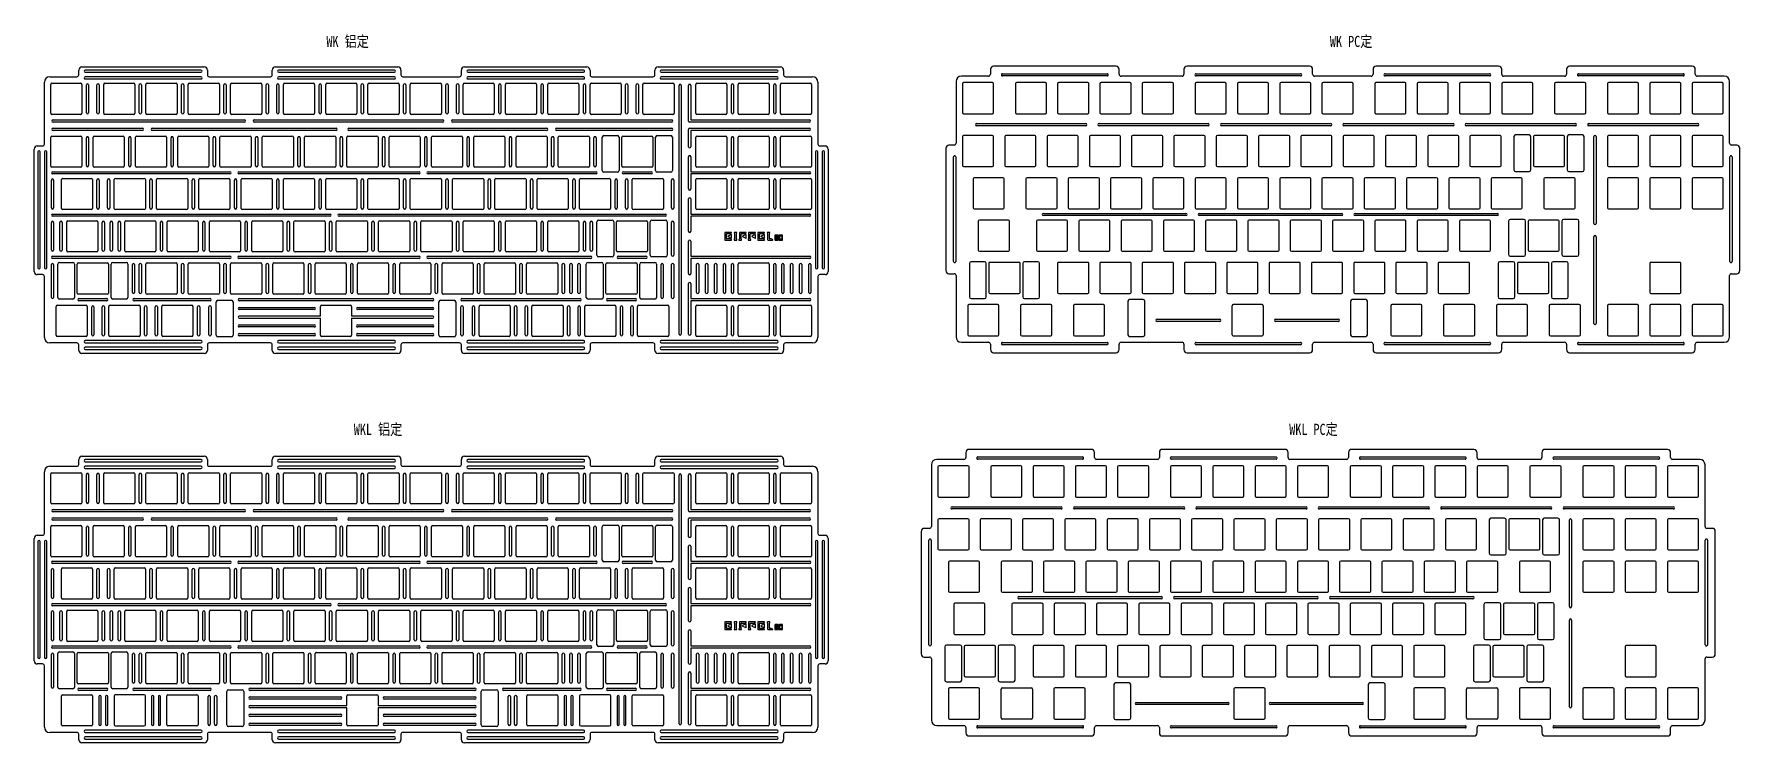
# Model space of a CAD drawing. Header units: inches. Extents: x 750 to 1517, y 67 to 386.
import ezdxf

# ---------------------------------------------------------------- set-up
doc = ezdxf.new("R2010")
doc.units = ezdxf.units.IN
doc.header["$LTSCALE"] = 1.21
doc.header["$MEASUREMENT"] = 0
doc.layers.get('0').update_dxf_attribs({"linetype": 'CONTINUOUS'})
doc.styles.get("Standard").update_dxf_attribs({"font": 'txt', "width": 0.8})

msp = doc.modelspace()

# ---------------------------------------------------------------- texts
at = {"char_height": 5, "width": 46.8213, "attachment_point": 1}
for s, insert in [('{\\fNSimSun|b0|i0|c134|p49;WK 铝定}', (881.5, 384.97)), ('{\\fNSimSun|b0|i0|c134|p49;WK PC定}', (1332.33, 384.97)), ('{\\fNSimSun|b0|i0|c134|p49;WKL 铝定}', (893.81, 210.68)), ('{\\fNSimSun|b0|i0|c134|p49;WKL PC定}', (1314.06, 210.68))]:
    msp.add_mtext(s, dxfattribs=dict(at, insert=insert))

# ---------------------------------------------------------------- linework, layer by layer
at = {"color": 7, "linetype": 'Continuous'}
for p, q in [((770.25, 367.43), (770.25, 369.58)), ((771.65, 370.98), (826.65, 370.98)), ((825.15, 369.58), (773.15, 369.58)), ((773.15, 368.58), (825.15, 368.58)), ((828.05, 369.58), (828.05, 367.43)), ((857.19, 367.43), (857.19, 369.58)), ((858.59, 370.98), (913.59, 370.98)), ((912.09, 369.58), (860.09, 369.58)), ((860.09, 368.58), (912.09, 368.58)), ((914.99, 369.58), (914.99, 367.43)), ((942.13, 367.43), (942.13, 369.58)), ((943.53, 370.98), (998.53, 370.98)), ((997.02, 369.58), (945.02, 369.58)), ((945.02, 368.58), (997.02, 368.58)), ((999.92, 369.43), (999.92, 367.43)), ((1029.07, 367.43), (1029.07, 369.58)), ((1030.47, 370.98), (1085.47, 370.98)), ((1083.96, 369.58), (1031.96, 369.58)), ((1031.96, 368.58), (1083.96, 368.58)), ((1086.86, 369.42), (1086.86, 367.43)), ((1179.83, 369.96), (1179.83, 367.71)), ((1236.23, 371.36), (1181.23, 371.36)), ((1185.23, 367.96), (1232.23, 367.96)), ((1237.63, 367.71), (1237.63, 369.96)), ((1266.77, 369.96), (1266.77, 367.71)), ((1323.17, 371.36), (1268.17, 371.36)), ((1272.17, 367.96), (1319.17, 367.96)), ((1324.57, 367.71), (1324.57, 369.96)), ((1351.7, 369.96), (1351.7, 367.71)), ((1408.1, 371.36), (1353.1, 371.36)), ((1357.1, 367.96), (1404.1, 367.96)), ((1409.5, 367.71), (1409.5, 369.96)), ((1438.64, 369.96), (1438.64, 367.71)), ((1495.04, 371.36), (1440.04, 371.36)), ((1444.04, 367.96), (1491.04, 367.96)), ((1496.44, 367.71), (1496.44, 369.8)), ((754.78, 336.35), (754.78, 364.18)), ((757.18, 366.58), (769.4, 366.58)), ((757.68, 350.18), (757.68, 363.18)), ((758.18, 363.68), (771.18, 363.68)), ((771.68, 363.18), (771.68, 350.18)), ((825.15, 366.58), (773.15, 366.58)), ((773.15, 365.58), (825.15, 365.58)), ((773.68, 350.43), (773.68, 362.93)), ((774.68, 362.93), (774.68, 350.43)), ((778.43, 350.43), (778.43, 362.93)), ((779.43, 362.93), (779.43, 350.43)), ((781.43, 350.18), (781.43, 363.18)), ((781.93, 363.68), (794.93, 363.68)), ((795.43, 363.18), (795.43, 350.18)), ((797.43, 350.43), (797.43, 362.93)), ((798.43, 362.93), (798.43, 350.43)), ((800.43, 350.18), (800.43, 363.18)), ((800.93, 363.68), (813.93, 363.68)), ((814.43, 363.18), (814.43, 350.18)), ((816.43, 350.43), (816.43, 362.93)), ((817.43, 362.93), (817.43, 350.43)), ((819.43, 350.18), (819.43, 363.18)), ((819.93, 363.68), (832.93, 363.68)), ((828.9, 366.58), (856.34, 366.58)), ((833.43, 363.18), (833.43, 350.18)), ((835.43, 350.43), (835.43, 362.93)), ((836.43, 362.93), (836.43, 350.43)), ((838.43, 350.18), (838.43, 363.18)), ((838.93, 363.68), (851.93, 363.68)), ((852.43, 363.18), (852.43, 350.18)), ((854.43, 350.43), (854.43, 362.93)), ((855.43, 362.93), (855.43, 350.43)), ((859.19, 350.43), (859.19, 362.93)), ((912.09, 366.58), (860.09, 366.58)), ((860.09, 365.58), (912.09, 365.58)), ((860.19, 362.93), (860.19, 350.43)), ((862.18, 350.18), (862.18, 363.18)), ((862.68, 363.68), (875.68, 363.68)), ((876.18, 363.18), (876.18, 350.18)), ((878.18, 350.43), (878.18, 362.93)), ((879.18, 362.93), (879.18, 350.43)), ((881.18, 350.18), (881.18, 363.18)), ((881.68, 363.68), (894.68, 363.68)), ((895.18, 363.18), (895.18, 350.18)), ((897.18, 350.43), (897.18, 362.93)), ((898.18, 362.93), (898.18, 350.43)), ((900.18, 350.18), (900.18, 363.18)), ((900.68, 363.68), (913.68, 363.68)), ((914.18, 363.18), (914.18, 350.18)), ((915.84, 366.58), (941.28, 366.58)), ((916.18, 350.43), (916.18, 362.93)), ((917.18, 362.93), (917.18, 350.43)), ((919.18, 350.18), (919.18, 363.18)), ((919.68, 363.68), (932.68, 363.68)), ((933.18, 363.18), (933.18, 350.18)), ((935.18, 350.43), (935.18, 362.93)), ((936.18, 362.93), (936.18, 350.43)), ((939.94, 350.43), (939.94, 362.93)), ((940.94, 362.93), (940.94, 350.43)), ((942.93, 350.18), (942.93, 363.18)), ((943.43, 363.68), (956.43, 363.68)), ((997.02, 366.58), (945.02, 366.58)), ((945.02, 365.58), (997.02, 365.58)), ((956.93, 363.18), (956.93, 350.18)), ((958.93, 350.43), (958.93, 362.93)), ((959.93, 362.93), (959.93, 350.43)), ((961.93, 350.18), (961.93, 363.18)), ((962.43, 363.68), (975.43, 363.68)), ((975.93, 363.18), (975.93, 350.18)), ((977.93, 350.43), (977.93, 362.93)), ((978.93, 362.93), (978.93, 350.43)), ((980.93, 350.18), (980.93, 363.18)), ((981.43, 363.68), (994.43, 363.68)), ((994.93, 363.18), (994.93, 350.18)), ((996.93, 350.43), (996.93, 362.93)), ((997.93, 362.93), (997.93, 350.43)), ((999.93, 350.18), (999.93, 363.18)), ((1000.43, 363.68), (1013.43, 363.68)), ((1000.77, 366.58), (1028.22, 366.58)), ((1013.93, 363.18), (1013.93, 350.18)), ((1015.93, 350.43), (1015.93, 362.93)), ((1016.93, 362.93), (1016.93, 350.43)), ((1020.69, 350.43), (1020.69, 362.93)), ((1021.69, 362.93), (1021.69, 350.43)), ((1023.68, 350.18), (1023.68, 363.18)), ((1024.18, 363.68), (1037.18, 363.68)), ((1083.96, 366.58), (1031.96, 366.58)), ((1031.96, 365.58), (1083.96, 365.58)), ((1037.68, 363.18), (1037.68, 350.18)), ((1039.93, 250.93), (1039.93, 362.68)), ((1040.93, 362.68), (1040.93, 250.93)), ((1044.19, 346.68), (1044.19, 362.68)), ((1045.19, 362.68), (1045.19, 347.18)), ((1047.44, 350.18), (1047.44, 363.18)), ((1047.94, 363.68), (1060.94, 363.68)), ((1061.44, 363.18), (1061.44, 350.18)), ((1063.44, 350.43), (1063.44, 362.93)), ((1064.44, 362.93), (1064.44, 350.43)), ((1066.44, 350.18), (1066.44, 363.18)), ((1066.94, 363.68), (1079.94, 363.68)), ((1080.44, 363.18), (1080.44, 350.18)), ((1082.44, 350.43), (1082.44, 362.93)), ((1083.44, 362.93), (1083.44, 350.43)), ((1085.44, 350.18), (1085.44, 363.18)), ((1085.94, 363.68), (1098.94, 363.68)), ((1087.71, 366.58), (1099.94, 366.58)), ((1099.44, 363.18), (1099.44, 350.18)), ((1102.34, 364.18), (1102.34, 336.35)), ((1164.36, 364.46), (1164.36, 336.73)), ((1178.98, 366.86), (1166.76, 366.86)), ((1167.26, 363.46), (1167.26, 350.46)), ((1180.76, 363.96), (1167.76, 363.96)), ((1181.26, 350.46), (1181.26, 363.46)), ((1232.23, 366.96), (1185.23, 366.96)), ((1191.01, 363.46), (1191.01, 350.46)), ((1204.51, 363.96), (1191.51, 363.96)), ((1205.01, 350.46), (1205.01, 363.46)), ((1210.01, 363.46), (1210.01, 350.46)), ((1223.51, 363.96), (1210.51, 363.96)), ((1224.01, 350.46), (1224.01, 363.46)), ((1229.01, 363.46), (1229.01, 350.46)), ((1242.51, 363.96), (1229.51, 363.96)), ((1265.92, 366.86), (1238.48, 366.86)), ((1243.01, 350.46), (1243.01, 363.46)), ((1248.01, 363.46), (1248.01, 350.46)), ((1261.51, 363.96), (1248.51, 363.96)), ((1262.01, 350.46), (1262.01, 363.46)), ((1271.76, 363.46), (1271.76, 350.46)), ((1319.17, 366.96), (1272.17, 366.96)), ((1285.26, 363.96), (1272.26, 363.96)), ((1285.76, 350.46), (1285.76, 363.46)), ((1290.76, 363.46), (1290.76, 350.46)), ((1304.26, 363.96), (1291.26, 363.96)), ((1304.76, 350.46), (1304.76, 363.46)), ((1309.76, 363.46), (1309.76, 350.46)), ((1323.26, 363.96), (1310.26, 363.96)), ((1323.76, 350.46), (1323.76, 363.46)), ((1350.85, 366.86), (1325.42, 366.86)), ((1328.76, 363.46), (1328.76, 350.46)), ((1342.26, 363.96), (1329.26, 363.96)), ((1342.76, 350.46), (1342.76, 363.46)), ((1352.51, 363.46), (1352.51, 350.46)), ((1366.01, 363.96), (1353.01, 363.96)), ((1404.1, 366.96), (1357.1, 366.96)), ((1366.51, 350.46), (1366.51, 363.46)), ((1371.51, 363.46), (1371.51, 350.46)), ((1385.01, 363.96), (1372.01, 363.96)), ((1385.51, 350.46), (1385.51, 363.46)), ((1390.51, 363.46), (1390.51, 350.46)), ((1404.01, 363.96), (1391.01, 363.96)), ((1404.51, 350.46), (1404.51, 363.46)), ((1409.51, 363.46), (1409.51, 350.46)), ((1423.01, 363.96), (1410.01, 363.96)), ((1437.79, 366.86), (1410.35, 366.86)), ((1423.51, 350.46), (1423.51, 363.46)), ((1433.26, 363.46), (1433.26, 350.46)), ((1446.76, 363.96), (1433.76, 363.96)), ((1491.04, 366.96), (1444.04, 366.96)), ((1447.26, 350.46), (1447.26, 363.46)), ((1457.01, 363.46), (1457.01, 350.46)), ((1470.51, 363.96), (1457.51, 363.96)), ((1471.01, 350.46), (1471.01, 363.46)), ((1476.01, 363.46), (1476.01, 350.46)), ((1489.51, 363.96), (1476.51, 363.96)), ((1490.01, 350.46), (1490.01, 363.46)), ((1495.01, 363.46), (1495.01, 350.46)), ((1508.51, 363.96), (1495.51, 363.96)), ((1509.51, 366.86), (1497.29, 366.86)), ((1509.01, 350.46), (1509.01, 363.46)), ((1511.91, 336.73), (1511.91, 364.46)), ((771.18, 349.68), (758.18, 349.68)), ((758.68, 347.18), (844.59, 347.18)), ((844.59, 346.18), (758.68, 346.18)), ((794.93, 349.68), (781.93, 349.68)), ((813.93, 349.68), (800.93, 349.68)), ((832.93, 349.68), (819.93, 349.68)), ((851.93, 349.68), (838.93, 349.68)), ((849.09, 347.18), (933.76, 347.18)), ((933.76, 346.18), (849.09, 346.18)), ((875.68, 349.68), (862.68, 349.68)), ((894.68, 349.68), (881.68, 349.68)), ((913.68, 349.68), (900.68, 349.68)), ((932.68, 349.68), (919.68, 349.68)), ((938.26, 347.18), (1036.68, 347.18)), ((1036.68, 346.18), (938.26, 346.18)), ((956.43, 349.68), (943.43, 349.68)), ((975.43, 349.68), (962.43, 349.68)), ((994.43, 349.68), (981.43, 349.68)), ((1013.43, 349.68), (1000.43, 349.68)), ((1037.18, 349.68), (1024.18, 349.68)), ((1098.44, 346.18), (1044.69, 346.18)), ((1045.19, 347.18), (1098.44, 347.18)), ((1060.94, 349.68), (1047.94, 349.68)), ((1079.94, 349.68), (1066.94, 349.68)), ((1098.94, 349.68), (1085.94, 349.68)), ((1167.76, 349.96), (1180.76, 349.96)), ((1173.63, 345.58), (1222.63, 345.58)), ((1191.51, 349.96), (1204.51, 349.96)), ((1210.51, 349.96), (1223.51, 349.96)), ((1228.63, 345.58), (1277.63, 345.58)), ((1229.51, 349.96), (1242.51, 349.96)), ((1248.51, 349.96), (1261.51, 349.96)), ((1272.26, 349.96), (1285.26, 349.96)), ((1283.63, 345.58), (1332.63, 345.58)), ((1291.26, 349.96), (1304.26, 349.96)), ((1310.26, 349.96), (1323.26, 349.96)), ((1329.26, 349.96), (1342.26, 349.96)), ((1338.63, 345.58), (1387.63, 345.58)), ((1353.01, 349.96), (1366.01, 349.96)), ((1372.01, 349.96), (1385.01, 349.96)), ((1391.01, 349.96), (1404.01, 349.96)), ((1393.63, 345.58), (1442.63, 345.58)), ((1410.01, 349.96), (1423.01, 349.96)), ((1433.76, 349.96), (1446.76, 349.96)), ((1448.63, 345.58), (1497.63, 345.58)), ((1457.51, 349.96), (1470.51, 349.96)), ((1476.51, 349.96), (1489.51, 349.96)), ((1495.51, 349.96), (1508.51, 349.96)), ((757.68, 326.42), (757.68, 339.42)), ((758.18, 339.92), (771.18, 339.92)), ((758.68, 343.42), (798.76, 343.42)), ((798.76, 342.42), (758.68, 342.42)), ((771.68, 339.42), (771.68, 326.42)), ((773.68, 326.67), (773.68, 339.17)), ((774.68, 339.17), (774.68, 326.67)), ((776.68, 326.42), (776.68, 339.42)), ((777.18, 339.92), (790.18, 339.92)), ((790.68, 339.42), (790.68, 326.42)), ((792.68, 326.67), (792.68, 339.17)), ((793.68, 339.17), (793.68, 326.67)), ((795.68, 326.42), (795.68, 339.42)), ((796.18, 339.92), (809.18, 339.92)), ((803.26, 343.42), (885.84, 343.42)), ((885.84, 342.42), (803.26, 342.42)), ((809.68, 339.42), (809.68, 326.42)), ((811.68, 326.67), (811.68, 339.17)), ((812.68, 339.17), (812.68, 326.67)), ((814.68, 326.42), (814.68, 339.42)), ((815.18, 339.92), (828.18, 339.92)), ((828.68, 339.42), (828.68, 326.42)), ((830.68, 326.67), (830.68, 339.17)), ((831.68, 339.17), (831.68, 326.67)), ((833.68, 326.42), (833.68, 339.42)), ((834.18, 339.92), (847.18, 339.92)), ((847.68, 339.42), (847.68, 326.42)), ((849.68, 326.67), (849.68, 339.17)), ((850.68, 339.17), (850.68, 326.67)), ((852.68, 326.42), (852.68, 339.42)), ((853.18, 339.92), (866.18, 339.92)), ((866.68, 339.42), (866.68, 326.42)), ((868.68, 326.67), (868.68, 339.17)), ((869.68, 339.17), (869.68, 326.67)), ((871.68, 326.42), (871.68, 339.42)), ((872.18, 339.92), (885.18, 339.92)), ((885.68, 339.42), (885.68, 326.42)), ((887.68, 326.67), (887.68, 339.17)), ((888.68, 339.17), (888.68, 326.67)), ((890.68, 326.42), (890.68, 339.42)), ((891.18, 339.92), (904.18, 339.92)), ((891.59, 343.42), (980.43, 343.42)), ((980.43, 342.42), (891.59, 342.42)), ((904.68, 339.42), (904.68, 326.42)), ((906.68, 326.67), (906.68, 339.17)), ((907.68, 339.17), (907.68, 326.67)), ((909.68, 326.42), (909.68, 339.42)), ((910.18, 339.92), (923.18, 339.92)), ((923.68, 339.42), (923.68, 326.42)), ((925.68, 326.67), (925.68, 339.17)), ((926.68, 339.17), (926.68, 326.67)), ((928.68, 326.42), (928.68, 339.42)), ((929.18, 339.92), (942.18, 339.92)), ((942.68, 339.42), (942.68, 326.42)), ((944.68, 326.67), (944.68, 339.17)), ((945.68, 339.17), (945.68, 326.67)), ((947.68, 326.42), (947.68, 339.42)), ((948.18, 339.92), (961.18, 339.92)), ((961.68, 339.42), (961.68, 326.42)), ((963.68, 326.67), (963.68, 339.17)), ((964.68, 339.17), (964.68, 326.67)), ((966.68, 326.42), (966.68, 339.42)), ((967.18, 339.92), (980.18, 339.92)), ((980.68, 339.42), (980.68, 326.42)), ((982.68, 326.67), (982.68, 339.17)), ((983.68, 339.17), (983.68, 326.67)), ((984.93, 343.42), (1036.68, 343.42)), ((1036.68, 342.42), (984.93, 342.42)), ((985.68, 326.42), (985.68, 339.42)), ((986.18, 339.92), (999.18, 339.92)), ((999.68, 339.42), (999.68, 326.42)), ((1001.68, 326.67), (1001.68, 339.17)), ((1002.68, 339.17), (1002.68, 326.67)), ((1005.39, 324.42), (1005.39, 339.42)), ((1006.14, 340.17), (1012.24, 340.17)), ((1012.99, 339.42), (1012.99, 324.42)), ((1014.18, 326.42), (1014.18, 339.42)), ((1014.68, 339.92), (1027.68, 339.92)), ((1028.18, 339.42), (1028.18, 326.42)), ((1029.37, 324.42), (1029.37, 339.42)), ((1030.12, 340.17), (1036.22, 340.17)), ((1036.97, 339.42), (1036.97, 324.42)), ((1044.19, 335.15), (1044.19, 342.92)), ((1044.69, 343.42), (1098.44, 343.42)), ((1098.44, 342.42), (1045.19, 342.42)), ((1045.19, 342.42), (1045.19, 335.15)), ((1047.44, 326.42), (1047.44, 339.42)), ((1047.94, 339.92), (1060.94, 339.92)), ((1061.44, 339.42), (1061.44, 326.42)), ((1063.44, 326.67), (1063.44, 339.17)), ((1064.44, 339.17), (1064.44, 326.67)), ((1066.44, 326.42), (1066.44, 339.42)), ((1066.94, 339.92), (1079.94, 339.92)), ((1080.44, 339.42), (1080.44, 326.42)), ((1082.44, 326.67), (1082.44, 339.17)), ((1083.44, 339.17), (1083.44, 326.67)), ((1085.44, 326.42), (1085.44, 339.42)), ((1085.94, 339.92), (1098.94, 339.92)), ((1099.44, 339.42), (1099.44, 326.42)), ((1167.26, 339.71), (1167.26, 326.71)), ((1180.76, 340.21), (1167.76, 340.21)), ((1222.63, 344.58), (1173.63, 344.58)), ((1181.26, 326.71), (1181.26, 339.71)), ((1186.26, 339.71), (1186.26, 326.71)), ((1199.76, 340.21), (1186.76, 340.21)), ((1200.26, 326.71), (1200.26, 339.71)), ((1205.26, 339.71), (1205.26, 326.71)), ((1218.76, 340.21), (1205.76, 340.21)), ((1219.26, 326.71), (1219.26, 339.71)), ((1224.26, 339.71), (1224.26, 326.71)), ((1237.76, 340.21), (1224.76, 340.21)), ((1277.63, 344.58), (1228.63, 344.58)), ((1238.26, 326.71), (1238.26, 339.71)), ((1243.26, 339.71), (1243.26, 326.71)), ((1256.76, 340.21), (1243.76, 340.21)), ((1257.26, 326.71), (1257.26, 339.71)), ((1262.26, 339.71), (1262.26, 326.71)), ((1275.76, 340.21), (1262.76, 340.21)), ((1276.26, 326.71), (1276.26, 339.71)), ((1281.26, 339.71), (1281.26, 326.71)), ((1294.76, 340.21), (1281.76, 340.21)), ((1332.63, 344.58), (1283.63, 344.58)), ((1295.26, 326.71), (1295.26, 339.71)), ((1300.26, 339.71), (1300.26, 326.71)), ((1313.76, 340.21), (1300.76, 340.21)), ((1314.26, 326.71), (1314.26, 339.71)), ((1319.26, 339.71), (1319.26, 326.71)), ((1332.76, 340.21), (1319.76, 340.21)), ((1333.26, 326.71), (1333.26, 339.71)), ((1338.26, 339.71), (1338.26, 326.71)), ((1387.63, 344.58), (1338.63, 344.58)), ((1351.76, 340.21), (1338.76, 340.21)), ((1352.26, 326.71), (1352.26, 339.71)), ((1357.26, 339.71), (1357.26, 326.71)), ((1370.76, 340.21), (1357.76, 340.21)), ((1371.26, 326.71), (1371.26, 339.71)), ((1376.26, 339.71), (1376.26, 326.71)), ((1389.76, 340.21), (1376.76, 340.21)), ((1390.26, 326.71), (1390.26, 339.71)), ((1442.63, 344.58), (1393.63, 344.58)), ((1395.26, 339.71), (1395.26, 326.71)), ((1408.76, 340.21), (1395.76, 340.21)), ((1409.26, 326.71), (1409.26, 339.71)), ((1414.97, 339.71), (1414.97, 324.71)), ((1421.82, 340.46), (1415.72, 340.46)), ((1422.57, 324.71), (1422.57, 339.71)), ((1423.76, 339.71), (1423.76, 326.71)), ((1437.26, 340.21), (1424.26, 340.21)), ((1437.76, 326.71), (1437.76, 339.71)), ((1438.94, 339.71), (1438.94, 324.71)), ((1445.79, 340.46), (1439.69, 340.46)), ((1446.54, 324.71), (1446.54, 339.71)), ((1497.63, 344.58), (1448.63, 344.58)), ((1450.95, 300.71), (1450.95, 339.71)), ((1451.95, 339.71), (1451.95, 300.71)), ((1457.01, 339.71), (1457.01, 326.71)), ((1470.51, 340.21), (1457.51, 340.21)), ((1471.01, 326.71), (1471.01, 339.71)), ((1476.01, 339.71), (1476.01, 326.71)), ((1489.51, 340.21), (1476.51, 340.21)), ((1490.01, 326.71), (1490.01, 339.71)), ((1495.01, 339.71), (1495.01, 326.71)), ((1508.51, 340.21), (1495.51, 340.21)), ((1509.01, 326.71), (1509.01, 339.71)), ((750.18, 279.1), (750.18, 334.1)), ((751.58, 335.5), (753.93, 335.5)), ((751.88, 332.8), (751.88, 280.8)), ((752.88, 280.8), (752.88, 332.8)), ((754.88, 332.8), (754.88, 280.8)), ((755.88, 280.8), (755.88, 332.8)), ((1044.19, 316.17), (1044.19, 330.65)), ((1044.69, 334.65), (1044.69, 334.65)), ((1045.19, 330.65), (1045.19, 323.92)), ((1101.23, 332.8), (1101.23, 280.8)), ((1102.23, 280.8), (1102.23, 332.8)), ((1103.19, 335.5), (1105.54, 335.5)), ((1104.23, 332.8), (1104.23, 280.8)), ((1105.23, 280.8), (1105.23, 332.8)), ((1106.94, 334.1), (1106.94, 279.1)), ((1159.76, 334.48), (1159.76, 279.48)), ((1163.51, 335.88), (1161.16, 335.88)), ((1163.26, 283.58), (1163.26, 330.58)), ((1164.26, 330.58), (1164.26, 283.58)), ((1512.01, 283.58), (1512.01, 330.58)), ((1515.11, 335.88), (1512.76, 335.88)), ((1513.01, 330.58), (1513.01, 283.58)), ((1516.51, 279.48), (1516.51, 334.48)), ((771.18, 325.92), (758.18, 325.92)), ((758.43, 323.92), (838.18, 323.92)), ((838.18, 322.92), (758.43, 322.92)), ((790.18, 325.92), (777.18, 325.92)), ((809.18, 325.92), (796.18, 325.92)), ((828.18, 325.92), (815.18, 325.92)), ((847.18, 325.92), (834.18, 325.92)), ((842.18, 323.92), (923.18, 323.92)), ((923.18, 322.92), (842.18, 322.92)), ((866.18, 325.92), (853.18, 325.92)), ((885.18, 325.92), (872.18, 325.92)), ((904.18, 325.92), (891.18, 325.92)), ((923.18, 325.92), (910.18, 325.92)), ((927.18, 323.92), (1002.65, 323.92)), ((1002.65, 322.92), (927.18, 322.92)), ((942.18, 325.92), (929.18, 325.92)), ((961.18, 325.92), (948.18, 325.92)), ((980.18, 325.92), (967.18, 325.92)), ((999.18, 325.92), (986.18, 325.92)), ((1012.24, 323.67), (1006.14, 323.67)), ((1027.68, 325.92), (1014.68, 325.92)), ((1014.93, 323.92), (1027.43, 323.92)), ((1027.43, 322.92), (1014.93, 322.92)), ((1036.22, 323.67), (1030.12, 323.67)), ((1045.19, 323.92), (1098.69, 323.92)), ((1098.69, 322.92), (1045.19, 322.92)), ((1045.19, 322.92), (1045.19, 316.17)), ((1060.94, 325.92), (1047.94, 325.92)), ((1079.94, 325.92), (1066.94, 325.92)), ((1098.94, 325.92), (1085.94, 325.92)), ((1167.76, 326.21), (1180.76, 326.21)), ((1186.76, 326.21), (1199.76, 326.21)), ((1205.76, 326.21), (1218.76, 326.21)), ((1224.76, 326.21), (1237.76, 326.21)), ((1243.76, 326.21), (1256.76, 326.21)), ((1262.76, 326.21), (1275.76, 326.21)), ((1281.76, 326.21), (1294.76, 326.21)), ((1300.76, 326.21), (1313.76, 326.21)), ((1319.76, 326.21), (1332.76, 326.21)), ((1338.76, 326.21), (1351.76, 326.21)), ((1357.76, 326.21), (1370.76, 326.21)), ((1376.76, 326.21), (1389.76, 326.21)), ((1395.76, 326.21), (1408.76, 326.21)), ((1415.72, 323.96), (1421.82, 323.96)), ((1424.26, 326.21), (1437.26, 326.21)), ((1439.69, 323.96), (1445.79, 323.96)), ((1457.51, 326.21), (1470.51, 326.21)), ((1476.51, 326.21), (1489.51, 326.21)), ((1495.51, 326.21), (1508.51, 326.21)), ((757.93, 307.67), (757.93, 320.17)), ((758.93, 320.17), (758.93, 307.67)), ((762.43, 307.42), (762.43, 320.42)), ((762.93, 320.92), (775.93, 320.92)), ((776.43, 320.42), (776.43, 307.42)), ((778.43, 307.67), (778.43, 320.17)), ((779.43, 320.17), (779.43, 307.67)), ((783.18, 307.67), (783.18, 320.17)), ((784.18, 320.17), (784.18, 307.67)), ((786.18, 307.42), (786.18, 320.42)), ((786.68, 320.92), (799.68, 320.92)), ((800.18, 320.42), (800.18, 307.42)), ((802.18, 307.67), (802.18, 320.17)), ((803.18, 320.17), (803.18, 307.67)), ((805.18, 307.42), (805.18, 320.42)), ((805.68, 320.92), (818.68, 320.92)), ((819.18, 320.42), (819.18, 307.42)), ((821.18, 307.67), (821.18, 320.17)), ((822.18, 320.17), (822.18, 307.67)), ((824.18, 307.42), (824.18, 320.42)), ((824.68, 320.92), (837.68, 320.92)), ((838.18, 320.42), (838.18, 307.42)), ((840.18, 307.67), (840.18, 320.17)), ((841.18, 320.17), (841.18, 307.67)), ((843.18, 307.42), (843.18, 320.42)), ((843.68, 320.92), (856.68, 320.92)), ((857.18, 320.42), (857.18, 307.42)), ((859.18, 307.67), (859.18, 320.17)), ((860.18, 320.17), (860.18, 307.67)), ((862.18, 307.42), (862.18, 320.42)), ((862.68, 320.92), (875.68, 320.92)), ((876.18, 320.42), (876.18, 307.42)), ((878.18, 307.67), (878.18, 320.17)), ((879.18, 320.17), (879.18, 307.67)), ((881.18, 307.42), (881.18, 320.42)), ((881.68, 320.92), (894.68, 320.92)), ((895.18, 320.42), (895.18, 307.42)), ((897.18, 307.67), (897.18, 320.17)), ((898.18, 320.17), (898.18, 307.67)), ((900.18, 307.42), (900.18, 320.42)), ((900.68, 320.92), (913.68, 320.92)), ((914.18, 320.42), (914.18, 307.42)), ((916.18, 307.67), (916.18, 320.17)), ((917.18, 320.17), (917.18, 307.67)), ((919.18, 307.42), (919.18, 320.42)), ((919.68, 320.92), (932.68, 320.92)), ((933.18, 320.42), (933.18, 307.42)), ((935.18, 307.67), (935.18, 320.17)), ((936.18, 320.17), (936.18, 307.67)), ((938.18, 307.42), (938.18, 320.42)), ((938.68, 320.92), (951.68, 320.92)), ((952.18, 320.42), (952.18, 307.42)), ((954.18, 307.67), (954.18, 320.17)), ((955.18, 320.17), (955.18, 307.67)), ((957.18, 307.42), (957.18, 320.42)), ((957.68, 320.92), (970.68, 320.92)), ((971.18, 320.42), (971.18, 307.42)), ((973.18, 307.67), (973.18, 320.17)), ((974.18, 320.17), (974.18, 307.67)), ((976.18, 307.42), (976.18, 320.42)), ((976.68, 320.92), (989.68, 320.92)), ((990.18, 320.42), (990.18, 307.42)), ((992.18, 307.67), (992.18, 320.17)), ((993.18, 320.17), (993.18, 307.67)), ((995.18, 307.42), (995.18, 320.42)), ((995.68, 320.92), (1008.68, 320.92)), ((1009.18, 320.42), (1009.18, 307.42)), ((1011.18, 307.67), (1011.18, 320.17)), ((1012.18, 320.17), (1012.18, 307.67)), ((1015.93, 307.67), (1015.93, 320.17)), ((1016.93, 320.17), (1016.93, 307.67)), ((1018.93, 307.42), (1018.93, 320.42)), ((1019.43, 320.92), (1032.43, 320.92)), ((1032.93, 320.42), (1032.93, 307.42)), ((1036.6, 307.67), (1036.6, 320.17)), ((1037.6, 320.17), (1037.6, 307.67)), ((1047.44, 307.42), (1047.44, 320.42)), ((1047.94, 320.92), (1060.94, 320.92)), ((1061.44, 320.42), (1061.44, 307.42)), ((1063.44, 307.67), (1063.44, 320.17)), ((1064.44, 320.17), (1064.44, 307.67)), ((1066.44, 307.42), (1066.44, 320.42)), ((1066.94, 320.92), (1079.94, 320.92)), ((1080.44, 320.42), (1080.44, 307.42)), ((1082.44, 307.67), (1082.44, 320.17)), ((1083.44, 320.17), (1083.44, 307.67)), ((1085.44, 307.42), (1085.44, 320.42)), ((1085.94, 320.92), (1098.94, 320.92)), ((1099.44, 320.42), (1099.44, 307.42)), ((1172.01, 320.71), (1172.01, 307.71)), ((1185.51, 321.21), (1172.51, 321.21)), ((1186.01, 307.71), (1186.01, 320.71)), ((1195.76, 320.71), (1195.76, 307.71)), ((1209.26, 321.21), (1196.26, 321.21)), ((1209.76, 307.71), (1209.76, 320.71)), ((1214.76, 320.71), (1214.76, 307.71)), ((1228.26, 321.21), (1215.26, 321.21)), ((1228.76, 307.71), (1228.76, 320.71)), ((1233.76, 320.71), (1233.76, 307.71)), ((1247.26, 321.21), (1234.26, 321.21)), ((1247.76, 307.71), (1247.76, 320.71)), ((1252.76, 320.71), (1252.76, 307.71)), ((1266.26, 321.21), (1253.26, 321.21)), ((1266.76, 307.71), (1266.76, 320.71)), ((1271.76, 320.71), (1271.76, 307.71)), ((1285.26, 321.21), (1272.26, 321.21)), ((1285.76, 307.71), (1285.76, 320.71)), ((1290.76, 320.71), (1290.76, 307.71)), ((1304.26, 321.21), (1291.26, 321.21)), ((1304.76, 307.71), (1304.76, 320.71)), ((1309.76, 320.71), (1309.76, 307.71)), ((1323.26, 321.21), (1310.26, 321.21)), ((1323.76, 307.71), (1323.76, 320.71)), ((1328.76, 320.71), (1328.76, 307.71)), ((1342.26, 321.21), (1329.26, 321.21)), ((1342.76, 307.71), (1342.76, 320.71)), ((1347.76, 320.71), (1347.76, 307.71)), ((1361.26, 321.21), (1348.26, 321.21)), ((1361.76, 307.71), (1361.76, 320.71)), ((1366.76, 320.71), (1366.76, 307.71)), ((1380.26, 321.21), (1367.26, 321.21)), ((1380.76, 307.71), (1380.76, 320.71)), ((1385.76, 320.71), (1385.76, 307.71)), ((1399.26, 321.21), (1386.26, 321.21)), ((1399.76, 307.71), (1399.76, 320.71)), ((1404.76, 320.71), (1404.76, 307.71)), ((1418.26, 321.21), (1405.26, 321.21)), ((1418.76, 307.71), (1418.76, 320.71)), ((1428.51, 320.71), (1428.51, 307.71)), ((1442.01, 321.21), (1429.01, 321.21)), ((1442.51, 307.71), (1442.51, 320.71)), ((1457.01, 320.71), (1457.01, 307.71)), ((1470.51, 321.21), (1457.51, 321.21)), ((1471.01, 307.71), (1471.01, 320.71)), ((1476.01, 320.71), (1476.01, 307.71)), ((1489.51, 321.21), (1476.51, 321.21)), ((1490.01, 307.71), (1490.01, 320.71)), ((1495.01, 320.71), (1495.01, 307.71)), ((1508.51, 321.21), (1495.51, 321.21)), ((1509.01, 307.71), (1509.01, 320.71)), ((775.93, 306.92), (762.93, 306.92)), ((799.68, 306.92), (786.68, 306.92)), ((818.68, 306.92), (805.68, 306.92)), ((837.68, 306.92), (824.68, 306.92)), ((856.68, 306.92), (843.68, 306.92)), ((875.68, 306.92), (862.68, 306.92)), ((894.68, 306.92), (881.68, 306.92)), ((913.68, 306.92), (900.68, 306.92)), ((932.68, 306.92), (919.68, 306.92)), ((951.68, 306.92), (938.68, 306.92)), ((970.68, 306.92), (957.68, 306.92)), ((989.68, 306.92), (976.68, 306.92)), ((1008.68, 306.92), (995.68, 306.92)), ((1032.43, 306.92), (1019.43, 306.92)), ((1044.19, 297.17), (1044.19, 311.67)), ((1045.19, 311.67), (1045.19, 304.92)), ((1060.94, 306.92), (1047.94, 306.92)), ((1079.94, 306.92), (1066.94, 306.92)), ((1098.94, 306.92), (1085.94, 306.92)), ((1172.51, 307.21), (1185.51, 307.21)), ((1196.26, 307.21), (1209.26, 307.21)), ((1215.26, 307.21), (1228.26, 307.21)), ((1234.26, 307.21), (1247.26, 307.21)), ((1253.26, 307.21), (1266.26, 307.21)), ((1272.26, 307.21), (1285.26, 307.21)), ((1291.26, 307.21), (1304.26, 307.21)), ((1310.26, 307.21), (1323.26, 307.21)), ((1329.26, 307.21), (1342.26, 307.21)), ((1348.26, 307.21), (1361.26, 307.21)), ((1367.26, 307.21), (1380.26, 307.21)), ((1386.26, 307.21), (1399.26, 307.21)), ((1405.26, 307.21), (1418.26, 307.21)), ((1429.01, 307.21), (1442.01, 307.21)), ((1457.51, 307.21), (1470.51, 307.21)), ((1476.51, 307.21), (1489.51, 307.21)), ((1495.51, 307.21), (1508.51, 307.21)), ((757.93, 288.67), (757.93, 301.17)), ((758.43, 304.92), (883.18, 304.92)), ((883.18, 303.92), (758.43, 303.92)), ((758.93, 301.17), (758.93, 288.67)), ((761.81, 288.67), (761.81, 301.17)), ((762.81, 301.17), (762.81, 288.67)), ((764.81, 288.42), (764.81, 301.42)), ((765.31, 301.92), (778.31, 301.92)), ((778.81, 301.42), (778.81, 288.42)), ((780.81, 288.67), (780.81, 301.17)), ((781.81, 301.17), (781.81, 288.67)), ((784.37, 288.67), (784.37, 301.17)), ((785.37, 301.17), (785.37, 288.67)), ((787.93, 288.67), (787.93, 301.17)), ((788.93, 301.17), (788.93, 288.67)), ((790.93, 288.42), (790.93, 301.42)), ((791.43, 301.92), (804.43, 301.92)), ((804.93, 301.42), (804.93, 288.42)), ((806.93, 288.67), (806.93, 301.17)), ((807.93, 301.17), (807.93, 288.67)), ((809.93, 288.42), (809.93, 301.42)), ((810.43, 301.92), (823.43, 301.92)), ((823.93, 301.42), (823.93, 288.42)), ((825.93, 288.67), (825.93, 301.17)), ((826.93, 301.17), (826.93, 288.67)), ((828.93, 288.42), (828.93, 301.42)), ((829.43, 301.92), (842.43, 301.92)), ((842.93, 301.42), (842.93, 288.42)), ((844.93, 288.67), (844.93, 301.17)), ((845.93, 301.17), (845.93, 288.67)), ((847.93, 288.42), (847.93, 301.42)), ((848.43, 301.92), (861.43, 301.92)), ((861.93, 301.42), (861.93, 288.42)), ((863.93, 288.67), (863.93, 301.17)), ((864.93, 301.17), (864.93, 288.67)), ((866.93, 288.42), (866.93, 301.42)), ((867.43, 301.92), (880.43, 301.92)), ((880.93, 301.42), (880.93, 288.42)), ((882.93, 288.67), (882.93, 301.17)), ((883.93, 301.17), (883.93, 288.67)), ((885.93, 288.42), (885.93, 301.42)), ((886.43, 301.92), (899.43, 301.92)), ((887.18, 304.92), (1033.85, 304.92)), ((1033.85, 303.92), (887.18, 303.92)), ((899.93, 301.42), (899.93, 288.42)), ((901.93, 288.67), (901.93, 301.17)), ((902.93, 301.17), (902.93, 288.67)), ((904.93, 288.42), (904.93, 301.42)), ((905.43, 301.92), (918.43, 301.92)), ((918.93, 301.42), (918.93, 288.42)), ((920.93, 288.67), (920.93, 301.17)), ((921.93, 301.17), (921.93, 288.67)), ((923.93, 288.42), (923.93, 301.42)), ((924.43, 301.92), (937.43, 301.92)), ((937.93, 301.42), (937.93, 288.42)), ((939.93, 288.67), (939.93, 301.17)), ((940.93, 301.17), (940.93, 288.67)), ((942.93, 288.42), (942.93, 301.42)), ((943.43, 301.92), (956.43, 301.92)), ((956.93, 301.42), (956.93, 288.42)), ((958.93, 288.67), (958.93, 301.17)), ((959.93, 301.17), (959.93, 288.67)), ((961.93, 288.42), (961.93, 301.42)), ((962.43, 301.92), (975.43, 301.92)), ((975.93, 301.42), (975.93, 288.42)), ((977.93, 288.67), (977.93, 301.17)), ((978.93, 301.17), (978.93, 288.67)), ((980.93, 288.42), (980.93, 301.42)), ((981.43, 301.92), (994.43, 301.92)), ((994.93, 301.42), (994.93, 288.42)), ((996.93, 288.67), (996.93, 301.17)), ((997.93, 301.17), (997.93, 288.67)), ((1000.02, 288.67), (1000.02, 301.17)), ((1001.02, 301.17), (1001.02, 288.67)), ((1003.02, 286.42), (1003.02, 301.42)), ((1003.77, 302.17), (1009.87, 302.17)), ((1010.62, 301.42), (1010.62, 286.42)), ((1011.81, 288.42), (1011.81, 301.42)), ((1012.31, 301.92), (1025.31, 301.92)), ((1025.81, 301.42), (1025.81, 288.42)), ((1027, 286.42), (1027, 301.42)), ((1027.75, 302.17), (1033.85, 302.17)), ((1034.6, 301.42), (1034.6, 286.42)), ((1036.6, 286.42), (1036.6, 301.17)), ((1037.6, 301.17), (1037.6, 286.42)), ((1045.19, 304.92), (1098.69, 304.92)), ((1098.69, 303.92), (1045.19, 303.92)), ((1045.19, 303.92), (1045.19, 297.17)), ((1174.38, 301.71), (1174.38, 288.71)), ((1187.88, 302.21), (1174.88, 302.21)), ((1188.38, 288.71), (1188.38, 301.71)), ((1200.51, 301.71), (1200.51, 288.71)), ((1214.01, 302.21), (1201.01, 302.21)), ((1203.63, 305.21), (1267.63, 305.21)), ((1267.63, 304.21), (1203.63, 304.21)), ((1214.51, 288.71), (1214.51, 301.71)), ((1219.51, 301.71), (1219.51, 288.71)), ((1233.01, 302.21), (1220.01, 302.21)), ((1233.51, 288.71), (1233.51, 301.71)), ((1238.51, 301.71), (1238.51, 288.71)), ((1252.01, 302.21), (1239.01, 302.21)), ((1252.51, 288.71), (1252.51, 301.71)), ((1257.51, 301.71), (1257.51, 288.71)), ((1271.01, 302.21), (1258.01, 302.21)), ((1271.51, 288.71), (1271.51, 301.71)), ((1273.63, 305.21), (1337.63, 305.21)), ((1337.63, 304.21), (1273.63, 304.21)), ((1276.51, 301.71), (1276.51, 288.71)), ((1290.01, 302.21), (1277.01, 302.21)), ((1290.51, 288.71), (1290.51, 301.71)), ((1295.51, 301.71), (1295.51, 288.71)), ((1309.01, 302.21), (1296.01, 302.21)), ((1309.51, 288.71), (1309.51, 301.71)), ((1314.51, 301.71), (1314.51, 288.71)), ((1328.01, 302.21), (1315.01, 302.21)), ((1328.51, 288.71), (1328.51, 301.71)), ((1333.51, 301.71), (1333.51, 288.71)), ((1347.01, 302.21), (1334.01, 302.21)), ((1343.63, 305.21), (1407.63, 305.21)), ((1407.63, 304.21), (1343.63, 304.21)), ((1347.51, 288.71), (1347.51, 301.71)), ((1352.51, 301.71), (1352.51, 288.71)), ((1366.01, 302.21), (1353.01, 302.21)), ((1366.51, 288.71), (1366.51, 301.71)), ((1371.51, 301.71), (1371.51, 288.71)), ((1385.01, 302.21), (1372.01, 302.21)), ((1385.51, 288.71), (1385.51, 301.71)), ((1390.51, 301.71), (1390.51, 288.71)), ((1404.01, 302.21), (1391.01, 302.21)), ((1404.51, 288.71), (1404.51, 301.71)), ((1412.6, 301.71), (1412.6, 286.71)), ((1419.45, 302.46), (1413.35, 302.46)), ((1420.2, 286.71), (1420.2, 301.71)), ((1421.38, 301.71), (1421.38, 288.71)), ((1434.88, 302.21), (1421.88, 302.21)), ((1435.38, 288.71), (1435.38, 301.71)), ((1436.57, 301.71), (1436.57, 286.71)), ((1443.42, 302.46), (1437.32, 302.46)), ((1444.17, 286.71), (1444.17, 301.71)), ((1044.19, 278.17), (1044.19, 292.67)), ((1045.19, 292.67), (1045.19, 285.92)), ((1060.44, 296.53), (1060.44, 293.32)), ((1063.42, 296.64), (1060.55, 296.64)), ((1060.55, 293.2), (1063.42, 293.2)), ((1061.23, 293.85), (1061.23, 296)), ((1061.34, 296.11), (1062.81, 296.11)), ((1062.81, 293.73), (1061.34, 293.73)), ((1063.38, 295.75), (1061.92, 295.02)), ((1061.92, 294.82), (1063.38, 294.09)), ((1062.86, 296.13), (1063.47, 296.43)), ((1063.47, 293.42), (1062.86, 293.72)), ((1063.54, 294.19), (1063.54, 295.65)), ((1064.69, 296.47), (1064.88, 296.19)), ((1064.88, 293.66), (1064.69, 293.38)), ((1065.81, 296.64), (1064.78, 296.64)), ((1064.78, 293.2), (1065.81, 293.2)), ((1064.9, 296.13), (1064.9, 293.72)), ((1065.69, 293.72), (1065.69, 296.13)), ((1065.71, 296.19), (1065.9, 296.47)), ((1065.9, 293.38), (1065.71, 293.66)), ((1067, 293.66), (1066.81, 293.38)), ((1066.9, 293.2), (1067.93, 293.2)), ((1067.02, 296.53), (1067.02, 293.72)), ((1070.01, 296.64), (1067.13, 296.64)), ((1067.81, 293.72), (1067.81, 296)), ((1068.02, 293.38), (1067.83, 293.66)), ((1067.93, 296.11), (1069.39, 296.11)), ((1069.96, 295.75), (1068.5, 295.02)), ((1068.5, 294.82), (1069.96, 294.09)), ((1069.44, 296.13), (1070.06, 296.43)), ((1070.12, 294.19), (1070.12, 295.65)), ((1071.13, 293.66), (1070.94, 293.38)), ((1071.03, 293.2), (1072.06, 293.2)), ((1071.15, 296.53), (1071.15, 293.72)), ((1074.13, 296.64), (1071.26, 296.64)), ((1071.94, 293.72), (1071.94, 296)), ((1072.15, 293.38), (1071.96, 293.66)), ((1072.05, 296.11), (1073.52, 296.11)), ((1074.08, 295.75), (1072.63, 295.02)), ((1072.63, 294.82), (1074.08, 294.09)), ((1073.57, 296.13), (1074.18, 296.43)), ((1074.25, 294.19), (1074.25, 295.65)), ((1075.28, 296.53), (1075.28, 293.32)), ((1078.26, 296.64), (1075.39, 296.64)), ((1075.39, 293.2), (1078.26, 293.2)), ((1076.07, 293.85), (1076.07, 296)), ((1076.18, 296.11), (1077.65, 296.11)), ((1077.65, 293.73), (1076.18, 293.73)), ((1078.21, 295.75), (1076.75, 295.02)), ((1076.75, 294.82), (1078.21, 294.09)), ((1077.7, 296.13), (1078.31, 296.43)), ((1078.31, 293.42), (1077.7, 293.72)), ((1078.37, 294.19), (1078.37, 295.65)), ((1079.52, 296.47), (1079.71, 296.19)), ((1080.65, 296.64), (1079.62, 296.64)), ((1079.73, 296.13), (1079.73, 293.32)), ((1079.85, 293.2), (1081.89, 293.2)), ((1080.53, 293.85), (1080.53, 296.13)), ((1080.55, 296.19), (1080.74, 296.47)), ((1081.27, 293.73), (1080.64, 293.73)), ((1081.94, 293.42), (1081.32, 293.72)), ((1083.03, 295.36), (1083.03, 293.32)), ((1084.45, 295.47), (1083.14, 295.47)), ((1083.14, 293.2), (1084.45, 293.2)), ((1083.3, 294.62), (1083.3, 294.99)), ((1083.3, 293.69), (1083.3, 294.05)), ((1083.41, 295.1), (1084.17, 295.1)), ((1084.17, 294.51), (1083.41, 294.51)), ((1083.41, 294.16), (1084.17, 294.16)), ((1084.17, 293.58), (1083.41, 293.58)), ((1084.28, 294.99), (1084.28, 294.62)), ((1084.28, 294.05), (1084.28, 293.69)), ((1084.56, 293.32), (1084.56, 295.36)), ((1084.91, 295.36), (1084.91, 293.32)), ((1086.33, 295.47), (1085.02, 295.47)), ((1085.02, 293.2), (1086.33, 293.2)), ((1085.18, 293.69), (1085.18, 294.99)), ((1085.29, 295.1), (1086.05, 295.1)), ((1086.05, 293.58), (1085.29, 293.58)), ((1086.17, 294.99), (1086.17, 293.69)), ((1086.44, 293.32), (1086.44, 295.36)), ((1450.95, 255.71), (1450.95, 294.71)), ((1451.95, 294.71), (1451.95, 255.71)), ((758.43, 285.92), (838.18, 285.92)), ((838.18, 284.92), (758.43, 284.92)), ((778.31, 287.92), (765.31, 287.92)), ((804.43, 287.92), (791.43, 287.92)), ((823.43, 287.92), (810.43, 287.92)), ((842.43, 287.92), (829.43, 287.92)), ((842.18, 285.92), (923.18, 285.92)), ((923.18, 284.92), (842.18, 284.92)), ((861.43, 287.92), (848.43, 287.92)), ((880.43, 287.92), (867.43, 287.92)), ((899.43, 287.92), (886.43, 287.92)), ((918.43, 287.92), (905.43, 287.92)), ((937.43, 287.92), (924.43, 287.92)), ((927.18, 285.92), (1000.27, 285.92)), ((1000.27, 284.92), (927.18, 284.92)), ((956.43, 287.92), (943.43, 287.92)), ((975.43, 287.92), (962.43, 287.92)), ((994.43, 287.92), (981.43, 287.92)), ((1009.87, 285.67), (1003.77, 285.67)), ((1025.31, 287.92), (1012.31, 287.92)), ((1012.56, 285.92), (1025.06, 285.92)), ((1025.06, 284.92), (1012.56, 284.92)), ((1033.85, 285.67), (1027.75, 285.67)), ((1045.19, 285.92), (1098.69, 285.92)), ((1098.69, 284.92), (1045.19, 284.92)), ((1045.19, 284.92), (1045.19, 278.17)), ((1174.88, 288.21), (1187.88, 288.21)), ((1201.01, 288.21), (1214.01, 288.21)), ((1220.01, 288.21), (1233.01, 288.21)), ((1239.01, 288.21), (1252.01, 288.21)), ((1258.01, 288.21), (1271.01, 288.21)), ((1277.01, 288.21), (1290.01, 288.21)), ((1296.01, 288.21), (1309.01, 288.21)), ((1315.01, 288.21), (1328.01, 288.21)), ((1334.01, 288.21), (1347.01, 288.21)), ((1353.01, 288.21), (1366.01, 288.21)), ((1372.01, 288.21), (1385.01, 288.21)), ((1391.01, 288.21), (1404.01, 288.21)), ((1413.35, 285.96), (1419.45, 285.96)), ((1421.88, 288.21), (1434.88, 288.21)), ((1437.32, 285.96), (1443.42, 285.96)), ((753.93, 277.7), (751.58, 277.7)), ((754.78, 249.43), (754.78, 276.85)), ((757.93, 267.42), (757.93, 282.17)), ((758.93, 282.17), (758.93, 267.42)), ((760.77, 267.42), (760.77, 282.42)), ((761.52, 283.17), (767.62, 283.17)), ((768.37, 282.42), (768.37, 267.42)), ((769.56, 269.42), (769.56, 282.42)), ((770.06, 282.92), (783.06, 282.92)), ((783.56, 282.42), (783.56, 269.42)), ((784.75, 267.42), (784.75, 282.42)), ((785.5, 283.17), (791.6, 283.17)), ((792.35, 282.42), (792.35, 267.42)), ((794.35, 269.67), (794.35, 282.17)), ((795.35, 282.17), (795.35, 269.67)), ((797.43, 269.67), (797.43, 282.17)), ((798.43, 282.17), (798.43, 269.67)), ((800.43, 269.42), (800.43, 282.42)), ((800.93, 282.92), (813.93, 282.92)), ((814.43, 282.42), (814.43, 269.42)), ((816.43, 269.67), (816.43, 282.17)), ((817.43, 282.17), (817.43, 269.67)), ((819.43, 269.42), (819.43, 282.42)), ((819.93, 282.92), (832.93, 282.92)), ((833.43, 282.42), (833.43, 269.42)), ((835.43, 269.67), (835.43, 282.17)), ((836.43, 282.17), (836.43, 269.67)), ((838.43, 269.42), (838.43, 282.42)), ((838.93, 282.92), (851.93, 282.92)), ((852.43, 282.42), (852.43, 269.42)), ((854.43, 269.67), (854.43, 282.17)), ((855.43, 282.17), (855.43, 269.67)), ((857.43, 269.42), (857.43, 282.42)), ((857.93, 282.92), (870.93, 282.92)), ((871.43, 282.42), (871.43, 269.42)), ((873.43, 269.67), (873.43, 282.17)), ((874.43, 282.17), (874.43, 269.67)), ((876.43, 269.42), (876.43, 282.42)), ((876.93, 282.92), (889.93, 282.92)), ((890.43, 282.42), (890.43, 269.42)), ((892.43, 269.67), (892.43, 282.17)), ((893.43, 282.17), (893.43, 269.67)), ((895.43, 269.42), (895.43, 282.42)), ((895.93, 282.92), (908.93, 282.92)), ((909.43, 282.42), (909.43, 269.42)), ((911.43, 269.67), (911.43, 282.17)), ((912.43, 282.17), (912.43, 269.67)), ((914.43, 269.42), (914.43, 282.42)), ((914.93, 282.92), (927.93, 282.92)), ((928.43, 282.42), (928.43, 269.42)), ((930.43, 269.67), (930.43, 282.17)), ((931.43, 282.17), (931.43, 269.67)), ((933.43, 269.42), (933.43, 282.42)), ((933.93, 282.92), (946.93, 282.92)), ((947.43, 282.42), (947.43, 269.42)), ((949.43, 269.67), (949.43, 282.17)), ((950.43, 282.17), (950.43, 269.67)), ((952.43, 269.42), (952.43, 282.42)), ((952.93, 282.92), (965.93, 282.92)), ((966.43, 282.42), (966.43, 269.42)), ((968.43, 269.67), (968.43, 282.17)), ((969.43, 282.17), (969.43, 269.67)), ((971.43, 269.42), (971.43, 282.42)), ((971.93, 282.92), (984.93, 282.92)), ((985.43, 282.42), (985.43, 269.42)), ((987.43, 269.67), (987.43, 282.17)), ((988.43, 282.17), (988.43, 269.67)), ((990.93, 269.67), (990.93, 282.17)), ((991.93, 282.17), (991.93, 269.67)), ((994.43, 269.67), (994.43, 282.17)), ((995.43, 282.17), (995.43, 269.67)), ((998.27, 267.42), (998.27, 282.42)), ((999.02, 283.17), (1005.12, 283.17)), ((1005.87, 282.42), (1005.87, 267.42)), ((1007.06, 269.42), (1007.06, 282.42)), ((1007.56, 282.92), (1020.56, 282.92)), ((1021.06, 282.42), (1021.06, 269.42)), ((1022.25, 267.42), (1022.25, 282.42)), ((1023, 283.17), (1029.1, 283.17)), ((1029.85, 282.42), (1029.85, 267.42)), ((1031.85, 267.42), (1031.85, 282.17)), ((1032.85, 282.17), (1032.85, 267.42)), ((1036.6, 267.42), (1036.6, 282.17)), ((1037.6, 282.17), (1037.6, 267.42)), ((1047.83, 269.68), (1047.83, 282.18)), ((1048.83, 282.18), (1048.83, 269.68)), ((1051.83, 269.68), (1051.83, 282.18)), ((1052.83, 282.18), (1052.83, 269.68)), ((1055.83, 269.68), (1055.83, 282.18)), ((1056.83, 282.18), (1056.83, 269.68)), ((1059.83, 269.68), (1059.83, 282.18)), ((1060.83, 282.18), (1060.83, 269.68)), ((1063.44, 269.68), (1063.44, 282.18)), ((1064.44, 282.18), (1064.44, 269.68)), ((1066.44, 269.43), (1066.44, 282.43)), ((1066.94, 282.93), (1079.94, 282.93)), ((1080.44, 282.43), (1080.44, 269.43)), ((1082.44, 269.68), (1082.44, 282.18)), ((1083.44, 282.18), (1083.44, 269.68)), ((1086.04, 269.68), (1086.04, 282.18)), ((1087.04, 282.18), (1087.04, 269.68)), ((1090.04, 269.68), (1090.04, 282.18)), ((1091.04, 282.18), (1091.04, 269.68)), ((1094.04, 269.68), (1094.04, 282.18)), ((1095.04, 282.18), (1095.04, 269.68)), ((1098.19, 269.68), (1098.19, 282.18)), ((1099.19, 282.18), (1099.19, 269.68)), ((1102.34, 276.85), (1102.34, 249.43)), ((1105.54, 277.7), (1103.19, 277.7)), ((1161.16, 278.08), (1163.51, 278.08)), ((1164.36, 277.23), (1164.36, 249.71)), ((1170.34, 282.71), (1170.34, 267.71)), ((1177.19, 283.46), (1171.09, 283.46)), ((1177.94, 267.71), (1177.94, 282.71)), ((1179.13, 282.71), (1179.13, 269.71)), ((1192.63, 283.21), (1179.63, 283.21)), ((1193.13, 269.71), (1193.13, 282.71)), ((1194.32, 282.71), (1194.32, 267.71)), ((1201.17, 283.46), (1195.07, 283.46)), ((1201.92, 267.71), (1201.92, 282.71)), ((1210.01, 282.71), (1210.01, 269.71)), ((1223.51, 283.21), (1210.51, 283.21)), ((1224.01, 269.71), (1224.01, 282.71)), ((1229.01, 282.71), (1229.01, 269.71)), ((1242.51, 283.21), (1229.51, 283.21)), ((1243.01, 269.71), (1243.01, 282.71)), ((1248.01, 282.71), (1248.01, 269.71)), ((1261.51, 283.21), (1248.51, 283.21)), ((1262.01, 269.71), (1262.01, 282.71)), ((1267.01, 282.71), (1267.01, 269.71)), ((1280.51, 283.21), (1267.51, 283.21)), ((1281.01, 269.71), (1281.01, 282.71)), ((1286.01, 282.71), (1286.01, 269.71)), ((1299.51, 283.21), (1286.51, 283.21)), ((1300.01, 269.71), (1300.01, 282.71)), ((1305.01, 282.71), (1305.01, 269.71)), ((1318.51, 283.21), (1305.51, 283.21)), ((1319.01, 269.71), (1319.01, 282.71)), ((1324.01, 282.71), (1324.01, 269.71)), ((1337.51, 283.21), (1324.51, 283.21)), ((1338.01, 269.71), (1338.01, 282.71)), ((1343.01, 282.71), (1343.01, 269.71)), ((1356.51, 283.21), (1343.51, 283.21)), ((1357.01, 269.71), (1357.01, 282.71)), ((1362.01, 282.71), (1362.01, 269.71)), ((1375.51, 283.21), (1362.51, 283.21)), ((1376.01, 269.71), (1376.01, 282.71)), ((1381.01, 282.71), (1381.01, 269.71)), ((1394.51, 283.21), (1381.51, 283.21)), ((1395.01, 269.71), (1395.01, 282.71)), ((1407.85, 282.71), (1407.85, 267.71)), ((1414.7, 283.46), (1408.6, 283.46)), ((1415.45, 267.71), (1415.45, 282.71)), ((1416.63, 282.71), (1416.63, 269.71)), ((1430.13, 283.21), (1417.13, 283.21)), ((1430.63, 269.71), (1430.63, 282.71)), ((1431.82, 282.71), (1431.82, 267.71)), ((1438.67, 283.46), (1432.57, 283.46)), ((1439.42, 267.71), (1439.42, 282.71)), ((1476.01, 282.71), (1476.01, 269.71)), ((1489.51, 283.21), (1476.51, 283.21)), ((1490.01, 269.71), (1490.01, 282.71)), ((1511.91, 249.71), (1511.91, 277.23)), ((1512.76, 278.08), (1515.11, 278.08)), ((783.06, 268.92), (770.06, 268.92)), ((813.93, 268.92), (800.93, 268.92)), ((832.93, 268.92), (819.93, 268.92)), ((851.93, 268.92), (838.93, 268.92)), ((870.93, 268.92), (857.93, 268.92)), ((889.93, 268.92), (876.93, 268.92)), ((908.93, 268.92), (895.93, 268.92)), ((927.93, 268.92), (914.93, 268.92)), ((946.93, 268.92), (933.93, 268.92)), ((965.93, 268.92), (952.93, 268.92)), ((984.93, 268.92), (971.93, 268.92)), ((1020.56, 268.92), (1007.56, 268.92)), ((1044.19, 250.93), (1044.19, 273.67)), ((1045.19, 273.67), (1045.19, 266.93)), ((1079.94, 268.93), (1066.94, 268.93)), ((1179.63, 269.21), (1192.63, 269.21)), ((1210.51, 269.21), (1223.51, 269.21)), ((1229.51, 269.21), (1242.51, 269.21)), ((1248.51, 269.21), (1261.51, 269.21)), ((1267.51, 269.21), (1280.51, 269.21)), ((1286.51, 269.21), (1299.51, 269.21)), ((1305.51, 269.21), (1318.51, 269.21)), ((1324.51, 269.21), (1337.51, 269.21)), ((1343.51, 269.21), (1356.51, 269.21)), ((1362.51, 269.21), (1375.51, 269.21)), ((1381.51, 269.21), (1394.51, 269.21)), ((1417.13, 269.21), (1430.13, 269.21)), ((1476.51, 269.21), (1489.51, 269.21)), ((760.06, 250.42), (760.06, 263.42)), ((760.56, 263.92), (773.56, 263.92)), ((767.62, 266.67), (761.52, 266.67)), ((770.31, 266.92), (782.81, 266.92)), ((782.81, 265.92), (770.31, 265.92)), ((774.06, 263.42), (774.06, 250.42)), ((776.06, 250.67), (776.06, 263.17)), ((777.06, 263.17), (777.06, 250.67)), ((780.81, 250.68), (780.81, 263.18)), ((781.81, 263.18), (781.81, 250.68)), ((783.81, 250.43), (783.81, 263.43)), ((784.31, 263.93), (797.31, 263.93)), ((791.6, 266.67), (785.5, 266.67)), ((795.1, 266.93), (829.25, 266.93)), ((829.25, 265.93), (795.1, 265.93)), ((797.81, 263.43), (797.81, 250.43)), ((799.81, 250.68), (799.81, 263.18)), ((800.81, 263.18), (800.81, 250.68)), ((804.56, 250.67), (804.56, 263.17)), ((805.56, 263.17), (805.56, 250.67)), ((807.56, 250.42), (807.56, 263.42)), ((808.06, 263.92), (821.06, 263.92)), ((821.56, 263.42), (821.56, 250.42)), ((823.56, 250.67), (823.56, 263.17)), ((824.56, 263.17), (824.56, 250.67)), ((828.75, 250.67), (828.75, 263.17)), ((829.75, 263.17), (829.75, 250.67)), ((832, 250.42), (832, 265.42)), ((832.75, 266.17), (838.85, 266.17)), ((839.6, 265.42), (839.6, 250.42)), ((842.35, 266.93), (929.27, 266.93)), ((929.27, 265.93), (842.35, 265.93)), ((842.35, 262.96), (876.06, 262.96)), ((876.06, 261.96), (842.35, 261.96)), ((878.81, 259.06), (878.81, 263.42)), ((879.31, 263.92), (892.31, 263.92)), ((892.81, 263.42), (892.81, 259.06)), ((895.56, 262.96), (929.27, 262.96)), ((929.27, 261.96), (895.56, 261.96)), ((932.02, 250.42), (932.02, 265.42)), ((932.77, 266.17), (938.87, 266.17)), ((939.62, 265.42), (939.62, 250.42)), ((941.87, 250.67), (941.87, 263.17)), ((942.37, 266.93), (995.52, 266.93)), ((995.52, 265.93), (942.37, 265.93)), ((942.87, 263.17), (942.87, 250.67)), ((947.06, 250.68), (947.06, 263.18)), ((948.06, 263.18), (948.06, 250.68)), ((950.06, 250.42), (950.06, 263.42)), ((950.56, 263.92), (963.56, 263.92)), ((964.06, 263.42), (964.06, 250.42)), ((966.06, 250.67), (966.06, 263.17)), ((967.06, 263.17), (967.06, 250.67)), ((970.81, 250.68), (970.81, 263.18)), ((971.81, 263.18), (971.81, 250.68)), ((973.81, 250.42), (973.81, 263.42)), ((974.31, 263.92), (987.31, 263.92)), ((987.81, 263.42), (987.81, 250.42)), ((989.81, 250.67), (989.81, 263.17)), ((990.81, 263.17), (990.81, 250.67)), ((994.56, 250.68), (994.56, 263.18)), ((995.56, 263.18), (995.56, 250.68)), ((997.56, 250.42), (997.56, 263.42)), ((998.06, 263.92), (1011.06, 263.92)), ((1005.12, 266.67), (999.02, 266.67)), ((1007.81, 266.92), (1020.31, 266.92)), ((1020.31, 265.92), (1007.81, 265.92)), ((1011.56, 263.42), (1011.56, 250.42)), ((1013.56, 250.67), (1013.56, 263.17)), ((1014.56, 263.17), (1014.56, 250.67)), ((1018.31, 250.68), (1018.31, 263.18)), ((1019.31, 263.18), (1019.31, 250.68)), ((1021.31, 250.42), (1021.31, 263.42)), ((1021.81, 263.92), (1034.81, 263.92)), ((1029.1, 266.67), (1023, 266.67)), ((1035.31, 263.42), (1035.31, 250.42)), ((1045.19, 266.93), (1098.69, 266.93)), ((1098.69, 265.93), (1045.19, 265.93)), ((1045.19, 265.93), (1045.19, 250.93)), ((1047.44, 250.43), (1047.44, 263.43)), ((1047.94, 263.93), (1060.94, 263.93)), ((1061.44, 263.43), (1061.44, 250.43)), ((1063.44, 250.68), (1063.44, 263.18)), ((1064.44, 263.18), (1064.44, 250.68)), ((1066.44, 250.43), (1066.44, 263.43)), ((1066.94, 263.93), (1079.94, 263.93)), ((1080.44, 263.43), (1080.44, 250.43)), ((1082.44, 250.68), (1082.44, 263.18)), ((1083.44, 263.18), (1083.44, 250.68)), ((1085.44, 250.43), (1085.44, 263.43)), ((1085.94, 263.93), (1098.94, 263.93)), ((1099.44, 263.43), (1099.44, 250.43)), ((1169.63, 263.71), (1169.63, 250.71)), ((1183.13, 264.21), (1170.13, 264.21)), ((1171.09, 266.96), (1177.19, 266.96)), ((1183.63, 250.71), (1183.63, 263.71)), ((1193.38, 263.71), (1193.38, 250.71)), ((1206.88, 264.21), (1193.88, 264.21)), ((1195.07, 266.96), (1201.17, 266.96)), ((1207.38, 250.71), (1207.38, 263.71)), ((1217.13, 263.71), (1217.13, 250.71)), ((1230.63, 264.21), (1217.63, 264.21)), ((1231.13, 250.71), (1231.13, 263.71)), ((1241.58, 265.7), (1241.58, 250.7)), ((1248.43, 266.45), (1242.33, 266.45)), ((1249.18, 250.7), (1249.18, 265.7)), ((1288.38, 250.7), (1288.38, 263.7)), ((1301.88, 264.2), (1288.88, 264.2)), ((1302.38, 263.7), (1302.38, 250.7)), ((1341.59, 265.7), (1341.59, 250.7)), ((1348.44, 266.45), (1342.34, 266.45)), ((1349.19, 250.7), (1349.19, 265.7)), ((1359.63, 263.71), (1359.63, 250.71)), ((1373.13, 264.21), (1360.13, 264.21)), ((1373.63, 250.71), (1373.63, 263.71)), ((1383.38, 263.71), (1383.38, 250.71)), ((1396.88, 264.21), (1383.88, 264.21)), ((1397.38, 250.71), (1397.38, 263.71)), ((1407.13, 263.71), (1407.13, 250.71)), ((1420.63, 264.21), (1407.63, 264.21)), ((1408.6, 266.96), (1414.7, 266.96)), ((1421.13, 250.71), (1421.13, 263.71)), ((1430.88, 263.71), (1430.88, 250.71)), ((1444.38, 264.21), (1431.38, 264.21)), ((1432.57, 266.96), (1438.67, 266.96)), ((1444.88, 250.71), (1444.88, 263.71)), ((1457.01, 263.71), (1457.01, 250.71)), ((1470.51, 264.21), (1457.51, 264.21)), ((1471.01, 250.71), (1471.01, 263.71)), ((1476.01, 263.71), (1476.01, 250.71)), ((1489.51, 264.21), (1476.51, 264.21)), ((1490.01, 250.71), (1490.01, 263.71)), ((1495.01, 263.71), (1495.01, 250.71)), ((1508.51, 264.21), (1495.51, 264.21)), ((1509.01, 250.71), (1509.01, 263.71)), ((878.81, 259.06), (842.35, 259.06)), ((842.35, 258.06), (878.81, 258.06)), ((842.35, 255.16), (876.06, 255.16)), ((876.06, 254.16), (842.35, 254.16)), ((878.81, 250.42), (878.81, 258.06)), ((929.27, 259.06), (892.81, 259.06)), ((892.81, 258.06), (929.27, 258.06)), ((892.81, 258.06), (892.81, 250.42)), ((895.56, 255.16), (929.26, 255.16)), ((929.26, 254.16), (895.56, 254.16)), ((1254.68, 257.7), (1282.88, 257.7)), ((1282.88, 256.7), (1254.68, 256.7)), ((1307.88, 257.7), (1336.09, 257.7)), ((1336.09, 256.7), (1307.88, 256.7)), ((769.4, 247.03), (757.18, 247.03)), ((773.56, 249.92), (760.56, 249.92)), ((770.25, 243.63), (770.25, 246.18)), ((825.15, 248.03), (773.15, 248.03)), ((773.15, 247.03), (825.15, 247.03)), ((797.31, 249.93), (784.31, 249.93)), ((821.06, 249.92), (808.06, 249.92)), ((828.05, 246.18), (828.05, 243.63)), ((856.34, 247.03), (828.9, 247.03)), ((838.85, 249.67), (832.75, 249.67)), ((842.35, 251.17), (876.06, 251.17)), ((876.06, 250.17), (842.35, 250.17)), ((857.19, 243.63), (857.19, 246.18)), ((912.09, 248.03), (860.09, 248.03)), ((860.09, 247.03), (912.09, 247.03)), ((892.31, 249.92), (879.31, 249.92)), ((895.56, 251.17), (929.27, 251.17)), ((929.27, 250.17), (895.56, 250.17)), ((914.99, 246.18), (914.99, 243.63)), ((941.28, 247.03), (915.84, 247.03)), ((938.87, 249.67), (932.77, 249.67)), ((942.13, 243.63), (942.13, 246.18)), ((997.02, 248.03), (945.02, 248.03)), ((945.02, 247.03), (997.02, 247.03)), ((963.56, 249.92), (950.56, 249.92)), ((987.31, 249.92), (974.31, 249.92)), ((1011.06, 249.92), (998.06, 249.92)), ((999.92, 246.18), (999.92, 243.78)), ((1028.22, 247.03), (1000.77, 247.03)), ((1034.81, 249.92), (1021.81, 249.92)), ((1029.07, 243.63), (1029.07, 246.18)), ((1083.96, 248.03), (1031.96, 248.03)), ((1031.96, 247.03), (1083.96, 247.03)), ((1060.94, 249.93), (1047.94, 249.93)), ((1079.94, 249.93), (1066.94, 249.93)), ((1098.94, 249.93), (1085.94, 249.93)), ((1086.86, 246.18), (1086.86, 243.78)), ((1099.94, 247.03), (1087.71, 247.03)), ((1166.76, 247.31), (1178.98, 247.31)), ((1170.13, 250.21), (1183.13, 250.21)), ((1179.83, 246.46), (1179.83, 244.01)), ((1185.23, 247.21), (1232.23, 247.21)), ((1232.23, 246.21), (1185.23, 246.21)), ((1193.88, 250.21), (1206.88, 250.21)), ((1217.63, 250.21), (1230.63, 250.21)), ((1237.63, 244.01), (1237.63, 246.46)), ((1238.48, 247.31), (1265.92, 247.31)), ((1242.33, 249.95), (1248.43, 249.95)), ((1266.77, 246.46), (1266.77, 244.01)), ((1272.17, 247.21), (1319.17, 247.21)), ((1319.17, 246.21), (1272.17, 246.21)), ((1288.88, 250.2), (1301.88, 250.2)), ((1324.57, 244.01), (1324.57, 246.46)), ((1325.42, 247.31), (1350.85, 247.31)), ((1342.34, 249.95), (1348.44, 249.95)), ((1351.7, 246.46), (1351.7, 244.01)), ((1357.1, 247.21), (1404.1, 247.21)), ((1404.1, 246.21), (1357.1, 246.21)), ((1360.13, 250.21), (1373.13, 250.21)), ((1383.88, 250.21), (1396.88, 250.21)), ((1407.63, 250.21), (1420.63, 250.21)), ((1409.5, 244.01), (1409.5, 246.46)), ((1410.35, 247.31), (1437.79, 247.31)), ((1431.38, 250.21), (1444.38, 250.21)), ((1438.64, 246.46), (1438.64, 244.01)), ((1444.04, 247.21), (1491.04, 247.21)), ((1491.04, 246.21), (1444.04, 246.21)), ((1457.51, 250.21), (1470.51, 250.21)), ((1476.51, 250.21), (1489.51, 250.21)), ((1495.51, 250.21), (1508.51, 250.21)), ((1496.44, 244.01), (1496.44, 246.46)), ((1497.29, 247.31), (1509.51, 247.31)), ((826.65, 242.23), (771.65, 242.23)), ((825.15, 245.03), (773.15, 245.03)), ((773.15, 244.03), (825.15, 244.03)), ((913.59, 242.23), (858.59, 242.23)), ((912.09, 245.03), (860.09, 245.03)), ((860.09, 244.03), (912.09, 244.03)), ((998.53, 242.23), (943.53, 242.23)), ((997.02, 245.03), (945.02, 245.03)), ((945.02, 244.03), (997.02, 244.03)), ((1085.47, 242.23), (1030.47, 242.23)), ((1083.96, 245.03), (1031.96, 245.03)), ((1031.96, 244.03), (1083.96, 244.03)), ((1181.23, 242.61), (1236.23, 242.61)), ((1268.17, 242.61), (1323.17, 242.61)), ((1353.1, 242.61), (1408.1, 242.61)), ((1440.04, 242.61), (1495.04, 242.61)), ((770.25, 192.41), (770.25, 194.66)), ((771.65, 196.06), (826.65, 196.06)), ((825.15, 194.57), (773.15, 194.57)), ((773.15, 193.57), (825.15, 193.57)), ((828.05, 194.66), (828.05, 192.41)), ((857.19, 192.41), (857.19, 194.66)), ((858.59, 196.06), (913.59, 196.06)), ((912.09, 194.57), (860.09, 194.57)), ((860.09, 193.57), (912.09, 193.57)), ((914.99, 194.66), (914.99, 192.41)), ((942.13, 192.41), (942.13, 194.66)), ((943.53, 196.06), (998.53, 196.06)), ((997.02, 194.57), (945.02, 194.57)), ((945.02, 193.57), (997.02, 193.57)), ((999.92, 194.5), (999.92, 192.41)), ((1029.07, 192.41), (1029.07, 194.66)), ((1030.47, 196.06), (1085.47, 196.06)), ((1083.96, 194.57), (1031.96, 194.57)), ((1031.96, 193.57), (1083.96, 193.57)), ((1086.86, 194.5), (1086.86, 192.41)), ((1153.31, 192.26), (1153.31, 164.54)), ((1167.93, 194.66), (1155.71, 194.66)), ((1169.71, 191.76), (1156.71, 191.76)), ((1168.78, 197.76), (1168.78, 195.51)), ((1225.18, 199.16), (1170.18, 199.16)), ((1174.18, 195.76), (1221.18, 195.76)), ((1221.18, 194.76), (1174.18, 194.76)), ((1193.46, 191.76), (1180.46, 191.76)), ((1212.46, 191.76), (1199.46, 191.76)), ((1231.46, 191.76), (1218.46, 191.76)), ((1226.58, 195.51), (1226.58, 197.76)), ((1254.87, 194.66), (1227.43, 194.66)), ((1250.46, 191.76), (1237.46, 191.76)), ((1255.72, 197.76), (1255.72, 195.51)), ((1312.12, 199.16), (1257.12, 199.16)), ((1261.12, 195.76), (1308.12, 195.76)), ((1308.12, 194.76), (1261.12, 194.76)), ((1274.21, 191.76), (1261.21, 191.76)), ((1293.21, 191.76), (1280.21, 191.76)), ((1312.21, 191.76), (1299.21, 191.76)), ((1313.52, 195.51), (1313.52, 197.76)), ((1339.81, 194.66), (1314.37, 194.66)), ((1331.21, 191.76), (1318.21, 191.76)), ((1340.66, 197.76), (1340.66, 195.51)), ((1354.96, 191.76), (1341.96, 191.76)), ((1397.06, 199.16), (1342.06, 199.16)), ((1346.06, 195.76), (1393.06, 195.76)), ((1393.06, 194.76), (1346.06, 194.76)), ((1373.96, 191.76), (1360.96, 191.76)), ((1392.96, 191.76), (1379.96, 191.76)), ((1398.45, 195.51), (1398.45, 197.61)), ((1411.96, 191.76), (1398.96, 191.76)), ((1426.75, 194.66), (1399.3, 194.66)), ((1435.71, 191.76), (1422.71, 191.76)), ((1427.6, 197.76), (1427.6, 195.51)), ((1484, 199.16), (1429, 199.16)), ((1433, 195.76), (1480, 195.76)), ((1480, 194.76), (1433, 194.76)), ((1459.47, 191.76), (1446.47, 191.76)), ((1478.47, 191.76), (1465.47, 191.76)), ((1497.47, 191.76), (1484.47, 191.76)), ((1485.39, 195.51), (1485.39, 197.61)), ((1498.47, 194.66), (1486.24, 194.66)), ((1500.87, 164.54), (1500.87, 192.26)), ((754.78, 161.43), (754.78, 189.16)), ((757.18, 191.56), (769.4, 191.56)), ((757.68, 175.16), (757.68, 188.16)), ((758.18, 188.66), (771.18, 188.66)), ((771.68, 188.16), (771.68, 175.16)), ((825.15, 191.57), (773.15, 191.57)), ((773.15, 190.57), (825.15, 190.57)), ((773.68, 175.41), (773.68, 187.91)), ((774.68, 187.91), (774.68, 175.41)), ((778.43, 175.41), (778.43, 187.91)), ((779.43, 187.91), (779.43, 175.41)), ((781.43, 175.16), (781.43, 188.16)), ((781.93, 188.66), (794.93, 188.66)), ((795.43, 188.16), (795.43, 175.16)), ((797.43, 175.41), (797.43, 187.91)), ((798.43, 187.91), (798.43, 175.41)), ((800.43, 175.16), (800.43, 188.16)), ((800.93, 188.66), (813.93, 188.66)), ((814.43, 188.16), (814.43, 175.16)), ((816.43, 175.41), (816.43, 187.91)), ((817.43, 187.91), (817.43, 175.41)), ((819.43, 175.16), (819.43, 188.16)), ((819.93, 188.66), (832.93, 188.66)), ((828.9, 191.56), (856.34, 191.56)), ((833.43, 188.16), (833.43, 175.16)), ((835.43, 175.41), (835.43, 187.91)), ((836.43, 187.91), (836.43, 175.41)), ((838.43, 175.16), (838.43, 188.16)), ((838.93, 188.66), (851.93, 188.66)), ((852.43, 188.16), (852.43, 175.16)), ((854.43, 175.41), (854.43, 187.91)), ((855.43, 187.91), (855.43, 175.41)), ((859.19, 175.41), (859.19, 187.91)), ((912.09, 191.57), (860.09, 191.57)), ((860.09, 190.57), (912.09, 190.57)), ((860.19, 187.91), (860.19, 175.41)), ((862.18, 175.16), (862.18, 188.16)), ((862.68, 188.66), (875.68, 188.66)), ((876.18, 188.16), (876.18, 175.16)), ((878.18, 175.41), (878.18, 187.91)), ((879.18, 187.91), (879.18, 175.41)), ((881.18, 175.16), (881.18, 188.16)), ((881.68, 188.66), (894.68, 188.66)), ((895.18, 188.16), (895.18, 175.16)), ((897.18, 175.41), (897.18, 187.91)), ((898.18, 187.91), (898.18, 175.41)), ((900.18, 175.16), (900.18, 188.16)), ((900.68, 188.66), (913.68, 188.66)), ((914.18, 188.16), (914.18, 175.16)), ((915.84, 191.56), (941.28, 191.56)), ((916.18, 175.41), (916.18, 187.91)), ((917.18, 187.91), (917.18, 175.41)), ((919.18, 175.16), (919.18, 188.16)), ((919.68, 188.66), (932.68, 188.66)), ((933.18, 188.16), (933.18, 175.16)), ((935.18, 175.41), (935.18, 187.91)), ((936.18, 187.91), (936.18, 175.41)), ((939.94, 175.41), (939.94, 187.91)), ((940.94, 187.91), (940.94, 175.41)), ((942.93, 175.16), (942.93, 188.16)), ((943.43, 188.66), (956.43, 188.66)), ((997.02, 191.57), (945.02, 191.57)), ((945.02, 190.57), (997.02, 190.57)), ((956.93, 188.16), (956.93, 175.16)), ((958.93, 175.41), (958.93, 187.91)), ((959.93, 187.91), (959.93, 175.41)), ((961.93, 175.16), (961.93, 188.16)), ((962.43, 188.66), (975.43, 188.66)), ((975.93, 188.16), (975.93, 175.16)), ((977.93, 175.41), (977.93, 187.91)), ((978.93, 187.91), (978.93, 175.41)), ((980.93, 175.16), (980.93, 188.16)), ((981.43, 188.66), (994.43, 188.66)), ((994.93, 188.16), (994.93, 175.16)), ((996.93, 175.41), (996.93, 187.91)), ((997.93, 187.91), (997.93, 175.41)), ((999.93, 175.16), (999.93, 188.16)), ((1000.43, 188.66), (1013.43, 188.66)), ((1000.77, 191.56), (1028.22, 191.56)), ((1013.93, 188.16), (1013.93, 175.16)), ((1015.93, 175.41), (1015.93, 187.91)), ((1016.93, 187.91), (1016.93, 175.41)), ((1020.69, 175.41), (1020.69, 187.91)), ((1021.69, 187.91), (1021.69, 175.41)), ((1023.68, 175.16), (1023.68, 188.16)), ((1024.18, 188.66), (1037.18, 188.66)), ((1083.96, 191.57), (1031.96, 191.57)), ((1031.96, 190.57), (1083.96, 190.57)), ((1037.68, 188.16), (1037.68, 175.16)), ((1039.93, 75.91), (1039.93, 187.66)), ((1040.93, 187.66), (1040.93, 75.91)), ((1044.19, 171.66), (1044.19, 187.66)), ((1045.19, 187.66), (1045.19, 172.16)), ((1047.44, 175.16), (1047.44, 188.16)), ((1047.94, 188.66), (1060.94, 188.66)), ((1061.44, 188.16), (1061.44, 175.16)), ((1063.44, 175.41), (1063.44, 187.91)), ((1064.44, 187.91), (1064.44, 175.41)), ((1066.44, 175.16), (1066.44, 188.16)), ((1066.94, 188.66), (1079.94, 188.66)), ((1080.44, 188.16), (1080.44, 175.16)), ((1082.44, 175.41), (1082.44, 187.91)), ((1083.44, 187.91), (1083.44, 175.41)), ((1085.44, 175.16), (1085.44, 188.16)), ((1085.94, 188.66), (1098.94, 188.66)), ((1087.71, 191.56), (1099.94, 191.56)), ((1099.44, 188.16), (1099.44, 175.16)), ((1102.34, 189.16), (1102.34, 161.43)), ((1156.21, 191.26), (1156.21, 178.26)), ((1170.21, 178.26), (1170.21, 191.26)), ((1179.96, 191.26), (1179.96, 178.26)), ((1193.96, 178.26), (1193.96, 191.26)), ((1198.96, 191.26), (1198.96, 178.26)), ((1212.96, 178.26), (1212.96, 191.26)), ((1217.96, 191.26), (1217.96, 178.26)), ((1231.96, 178.26), (1231.96, 191.26)), ((1236.96, 191.26), (1236.96, 178.26)), ((1250.96, 178.26), (1250.96, 191.26)), ((1260.71, 191.26), (1260.71, 178.26)), ((1274.71, 178.26), (1274.71, 191.26)), ((1279.71, 191.26), (1279.71, 178.26)), ((1293.71, 178.26), (1293.71, 191.26)), ((1298.71, 191.26), (1298.71, 178.26)), ((1312.71, 178.26), (1312.71, 191.26)), ((1317.71, 191.26), (1317.71, 178.26)), ((1331.71, 178.26), (1331.71, 191.26)), ((1341.46, 191.26), (1341.46, 178.26)), ((1355.46, 178.26), (1355.46, 191.26)), ((1360.46, 191.26), (1360.46, 178.26)), ((1374.46, 178.26), (1374.46, 191.26)), ((1379.46, 191.26), (1379.46, 178.26)), ((1393.46, 178.26), (1393.46, 191.26)), ((1398.46, 191.26), (1398.46, 178.26)), ((1412.46, 178.26), (1412.46, 191.26)), ((1422.21, 191.26), (1422.21, 178.26)), ((1436.21, 178.26), (1436.21, 191.26)), ((1445.97, 191.26), (1445.97, 178.26)), ((1459.97, 178.26), (1459.97, 191.26)), ((1464.97, 191.26), (1464.97, 178.26)), ((1478.97, 178.26), (1478.97, 191.26)), ((1483.97, 191.26), (1483.97, 178.26)), ((1497.97, 178.26), (1497.97, 191.26)), ((1156.71, 177.76), (1169.71, 177.76)), ((1180.46, 177.76), (1193.46, 177.76)), ((1199.46, 177.76), (1212.46, 177.76)), ((1218.46, 177.76), (1231.46, 177.76)), ((1237.46, 177.76), (1250.46, 177.76)), ((1261.21, 177.76), (1274.21, 177.76)), ((1280.21, 177.76), (1293.21, 177.76)), ((1299.21, 177.76), (1312.21, 177.76)), ((1318.21, 177.76), (1331.21, 177.76)), ((1341.96, 177.76), (1354.96, 177.76)), ((1360.96, 177.76), (1373.96, 177.76)), ((1379.96, 177.76), (1392.96, 177.76)), ((1398.96, 177.76), (1411.96, 177.76)), ((1422.71, 177.76), (1435.71, 177.76)), ((1446.47, 177.76), (1459.47, 177.76)), ((1465.47, 177.76), (1478.47, 177.76)), ((1484.47, 177.76), (1497.47, 177.76)), ((771.18, 174.66), (758.18, 174.66)), ((758.68, 172.16), (844.59, 172.16)), ((844.59, 171.16), (758.68, 171.16)), ((794.93, 174.66), (781.93, 174.66)), ((813.93, 174.66), (800.93, 174.66)), ((832.93, 174.66), (819.93, 174.66)), ((851.93, 174.66), (838.93, 174.66)), ((849.09, 172.16), (933.76, 172.16)), ((933.76, 171.16), (849.09, 171.16)), ((875.68, 174.66), (862.68, 174.66)), ((894.68, 174.66), (881.68, 174.66)), ((913.68, 174.66), (900.68, 174.66)), ((932.68, 174.66), (919.68, 174.66)), ((938.26, 172.16), (1036.68, 172.16)), ((1036.68, 171.16), (938.26, 171.16)), ((956.43, 174.66), (943.43, 174.66)), ((975.43, 174.66), (962.43, 174.66)), ((994.43, 174.66), (981.43, 174.66)), ((1013.43, 174.66), (1000.43, 174.66)), ((1037.18, 174.66), (1024.18, 174.66)), ((1098.44, 171.16), (1044.69, 171.16)), ((1045.19, 172.16), (1098.44, 172.16)), ((1060.94, 174.66), (1047.94, 174.66)), ((1079.94, 174.66), (1066.94, 174.66)), ((1098.94, 174.66), (1085.94, 174.66)), ((1162.59, 173.39), (1211.59, 173.39)), ((1211.59, 172.39), (1162.59, 172.39)), ((1217.59, 173.39), (1266.59, 173.39)), ((1266.59, 172.39), (1217.59, 172.39)), ((1272.59, 173.39), (1321.59, 173.39)), ((1321.59, 172.39), (1272.59, 172.39)), ((1327.59, 173.39), (1376.59, 173.39)), ((1376.59, 172.39), (1327.59, 172.39)), ((1382.59, 173.39), (1431.59, 173.39)), ((1431.59, 172.39), (1382.59, 172.39)), ((1437.59, 173.39), (1486.59, 173.39)), ((1486.59, 172.39), (1437.59, 172.39)), ((757.68, 151.41), (757.68, 164.41)), ((758.18, 164.91), (771.18, 164.91)), ((758.68, 168.41), (798.76, 168.41)), ((798.76, 167.41), (758.68, 167.41)), ((771.68, 164.41), (771.68, 151.41)), ((773.68, 151.66), (773.68, 164.16)), ((774.68, 164.16), (774.68, 151.66)), ((776.68, 151.41), (776.68, 164.41)), ((777.18, 164.91), (790.18, 164.91)), ((790.68, 164.41), (790.68, 151.41)), ((792.68, 151.66), (792.68, 164.16)), ((793.68, 164.16), (793.68, 151.66)), ((795.68, 151.41), (795.68, 164.41)), ((796.18, 164.91), (809.18, 164.91)), ((803.26, 168.41), (885.84, 168.41)), ((885.84, 167.41), (803.26, 167.41)), ((809.68, 164.41), (809.68, 151.41)), ((811.68, 151.66), (811.68, 164.16)), ((812.68, 164.16), (812.68, 151.66)), ((814.68, 151.41), (814.68, 164.41)), ((815.18, 164.91), (828.18, 164.91)), ((828.68, 164.41), (828.68, 151.41)), ((830.68, 151.66), (830.68, 164.16)), ((831.68, 164.16), (831.68, 151.66)), ((833.68, 151.41), (833.68, 164.41)), ((834.18, 164.91), (847.18, 164.91)), ((847.68, 164.41), (847.68, 151.41)), ((849.68, 151.66), (849.68, 164.16)), ((850.68, 164.16), (850.68, 151.66)), ((852.68, 151.41), (852.68, 164.41)), ((853.18, 164.91), (866.18, 164.91)), ((866.68, 164.41), (866.68, 151.41)), ((868.68, 151.66), (868.68, 164.16)), ((869.68, 164.16), (869.68, 151.66)), ((871.68, 151.41), (871.68, 164.41)), ((872.18, 164.91), (885.18, 164.91)), ((885.68, 164.41), (885.68, 151.41)), ((887.68, 151.66), (887.68, 164.16)), ((888.68, 164.16), (888.68, 151.66)), ((890.68, 151.41), (890.68, 164.41)), ((891.18, 164.91), (904.18, 164.91)), ((891.59, 168.41), (980.43, 168.41)), ((980.43, 167.41), (891.59, 167.41)), ((904.68, 164.41), (904.68, 151.41)), ((906.68, 151.66), (906.68, 164.16)), ((907.68, 164.16), (907.68, 151.66)), ((909.68, 151.41), (909.68, 164.41)), ((910.18, 164.91), (923.18, 164.91)), ((923.68, 164.41), (923.68, 151.41)), ((925.68, 151.66), (925.68, 164.16)), ((926.68, 164.16), (926.68, 151.66)), ((928.68, 151.41), (928.68, 164.41)), ((929.18, 164.91), (942.18, 164.91)), ((942.68, 164.41), (942.68, 151.41)), ((944.68, 151.66), (944.68, 164.16)), ((945.68, 164.16), (945.68, 151.66)), ((947.68, 151.41), (947.68, 164.41)), ((948.18, 164.91), (961.18, 164.91)), ((961.68, 164.41), (961.68, 151.41)), ((963.68, 151.66), (963.68, 164.16)), ((964.68, 164.16), (964.68, 151.66)), ((966.68, 151.41), (966.68, 164.41)), ((967.18, 164.91), (980.18, 164.91)), ((980.68, 164.41), (980.68, 151.41)), ((982.68, 151.66), (982.68, 164.16)), ((983.68, 164.16), (983.68, 151.66)), ((984.93, 168.41), (1036.68, 168.41)), ((1036.68, 167.41), (984.93, 167.41)), ((985.68, 151.41), (985.68, 164.41)), ((986.18, 164.91), (999.18, 164.91)), ((999.68, 164.41), (999.68, 151.41)), ((1001.68, 151.66), (1001.68, 164.16)), ((1002.68, 164.16), (1002.68, 151.66)), ((1005.39, 149.41), (1005.39, 164.41)), ((1006.14, 165.16), (1012.24, 165.16)), ((1012.99, 164.41), (1012.99, 149.41)), ((1014.18, 151.41), (1014.18, 164.41)), ((1014.68, 164.91), (1027.68, 164.91)), ((1028.18, 164.41), (1028.18, 151.41)), ((1029.37, 149.41), (1029.37, 164.41)), ((1030.12, 165.16), (1036.22, 165.16)), ((1036.97, 164.41), (1036.97, 149.41)), ((1044.19, 159.89), (1044.19, 167.91)), ((1044.69, 168.41), (1098.44, 168.41)), ((1098.44, 167.41), (1045.19, 167.41)), ((1045.19, 167.41), (1045.19, 159.89)), ((1047.44, 151.41), (1047.44, 164.41)), ((1047.94, 164.91), (1060.94, 164.91)), ((1061.44, 164.41), (1061.44, 151.41)), ((1063.44, 151.66), (1063.44, 164.16)), ((1064.44, 164.16), (1064.44, 151.66)), ((1066.44, 151.41), (1066.44, 164.41)), ((1066.94, 164.91), (1079.94, 164.91)), ((1080.44, 164.41), (1080.44, 151.41)), ((1082.44, 151.66), (1082.44, 164.16)), ((1083.44, 164.16), (1083.44, 151.66)), ((1085.44, 151.41), (1085.44, 164.41)), ((1085.94, 164.91), (1098.94, 164.91)), ((1099.44, 164.41), (1099.44, 151.41)), ((1148.71, 162.29), (1148.71, 107.29)), ((1152.46, 163.69), (1150.11, 163.69)), ((1156.21, 167.51), (1156.21, 154.51)), ((1169.71, 168.01), (1156.71, 168.01)), ((1170.21, 154.51), (1170.21, 167.51)), ((1175.21, 167.51), (1175.21, 154.51)), ((1188.71, 168.01), (1175.71, 168.01)), ((1189.21, 154.51), (1189.21, 167.51)), ((1194.21, 167.51), (1194.21, 154.51)), ((1207.71, 168.01), (1194.71, 168.01)), ((1208.21, 154.51), (1208.21, 167.51)), ((1213.21, 167.51), (1213.21, 154.51)), ((1226.71, 168.01), (1213.71, 168.01)), ((1227.21, 154.51), (1227.21, 167.51)), ((1232.21, 167.51), (1232.21, 154.51)), ((1245.71, 168.01), (1232.71, 168.01)), ((1246.21, 154.51), (1246.21, 167.51)), ((1251.21, 167.51), (1251.21, 154.51)), ((1264.71, 168.01), (1251.71, 168.01)), ((1265.21, 154.51), (1265.21, 167.51)), ((1270.21, 167.51), (1270.21, 154.51)), ((1283.71, 168.01), (1270.71, 168.01)), ((1284.21, 154.51), (1284.21, 167.51)), ((1289.21, 167.51), (1289.21, 154.51)), ((1302.71, 168.01), (1289.71, 168.01)), ((1303.21, 154.51), (1303.21, 167.51)), ((1308.21, 167.51), (1308.21, 154.51)), ((1321.71, 168.01), (1308.71, 168.01)), ((1322.21, 154.51), (1322.21, 167.51)), ((1327.21, 167.51), (1327.21, 154.51)), ((1340.71, 168.01), (1327.71, 168.01)), ((1341.21, 154.51), (1341.21, 167.51)), ((1346.21, 167.51), (1346.21, 154.51)), ((1359.71, 168.01), (1346.71, 168.01)), ((1360.21, 154.51), (1360.21, 167.51)), ((1365.21, 167.51), (1365.21, 154.51)), ((1378.71, 168.01), (1365.71, 168.01)), ((1379.21, 154.51), (1379.21, 167.51)), ((1384.21, 167.51), (1384.21, 154.51)), ((1397.71, 168.01), (1384.71, 168.01)), ((1398.21, 154.51), (1398.21, 167.51)), ((1403.92, 167.51), (1403.92, 152.51)), ((1410.77, 168.26), (1404.67, 168.26)), ((1411.52, 152.51), (1411.52, 167.51)), ((1412.71, 167.51), (1412.71, 154.51)), ((1426.21, 168.01), (1413.21, 168.01)), ((1426.71, 154.51), (1426.71, 167.51)), ((1427.9, 167.51), (1427.9, 152.51)), ((1434.75, 168.26), (1428.65, 168.26)), ((1435.5, 152.51), (1435.5, 167.51)), ((1439.9, 128.51), (1439.9, 167.51)), ((1440.9, 167.51), (1440.9, 128.51)), ((1445.97, 167.51), (1445.97, 154.51)), ((1459.47, 168.01), (1446.47, 168.01)), ((1459.97, 154.51), (1459.97, 167.51)), ((1464.97, 167.51), (1464.97, 154.51)), ((1478.47, 168.01), (1465.47, 168.01)), ((1478.97, 154.51), (1478.97, 167.51)), ((1483.97, 167.51), (1483.97, 154.51)), ((1497.47, 168.01), (1484.47, 168.01)), ((1497.97, 154.51), (1497.97, 167.51)), ((1504.07, 163.69), (1501.72, 163.69)), ((1505.47, 107.29), (1505.47, 162.29)), ((750.18, 104.18), (750.18, 159.18)), ((751.58, 160.58), (753.93, 160.58)), ((751.88, 157.79), (751.88, 105.79)), ((752.88, 105.79), (752.88, 157.79)), ((754.88, 157.79), (754.88, 105.79)), ((755.88, 105.79), (755.88, 157.79)), ((1044.19, 141.16), (1044.19, 155.64)), ((1044.94, 159.64), (1044.44, 159.64)), ((1045.19, 155.64), (1045.19, 148.91)), ((1101.23, 157.79), (1101.23, 105.79)), ((1102.23, 105.79), (1102.23, 157.79)), ((1103.19, 160.58), (1105.54, 160.58)), ((1104.23, 157.79), (1104.23, 105.79)), ((1105.23, 105.79), (1105.23, 157.79)), ((1106.94, 159.18), (1106.94, 104.18)), ((1152.21, 111.39), (1152.21, 158.39)), ((1153.21, 158.39), (1153.21, 111.39)), ((1156.71, 154.01), (1169.71, 154.01)), ((1175.71, 154.01), (1188.71, 154.01)), ((1194.71, 154.01), (1207.71, 154.01)), ((1213.71, 154.01), (1226.71, 154.01)), ((1232.71, 154.01), (1245.71, 154.01)), ((1251.71, 154.01), (1264.71, 154.01)), ((1270.71, 154.01), (1283.71, 154.01)), ((1289.71, 154.01), (1302.71, 154.01)), ((1308.71, 154.01), (1321.71, 154.01)), ((1327.71, 154.01), (1340.71, 154.01)), ((1346.71, 154.01), (1359.71, 154.01)), ((1365.71, 154.01), (1378.71, 154.01)), ((1384.71, 154.01), (1397.71, 154.01)), ((1413.21, 154.01), (1426.21, 154.01)), ((1446.47, 154.01), (1459.47, 154.01)), ((1465.47, 154.01), (1478.47, 154.01)), ((1484.47, 154.01), (1497.47, 154.01)), ((1500.97, 111.39), (1500.97, 158.39)), ((1501.97, 158.39), (1501.97, 111.39)), ((771.18, 150.91), (758.18, 150.91)), ((758.43, 148.91), (838.18, 148.91)), ((838.18, 147.91), (758.43, 147.91)), ((762.93, 145.91), (775.93, 145.91)), ((790.18, 150.91), (777.18, 150.91)), ((786.68, 145.91), (799.68, 145.91)), ((809.18, 150.91), (796.18, 150.91)), ((805.68, 145.91), (818.68, 145.91)), ((828.18, 150.91), (815.18, 150.91)), ((824.68, 145.91), (837.68, 145.91)), ((847.18, 150.91), (834.18, 150.91)), ((842.18, 148.91), (923.18, 148.91)), ((923.18, 147.91), (842.18, 147.91)), ((843.68, 145.91), (856.68, 145.91)), ((866.18, 150.91), (853.18, 150.91)), ((862.68, 145.91), (875.68, 145.91)), ((885.18, 150.91), (872.18, 150.91)), ((881.68, 145.91), (894.68, 145.91)), ((904.18, 150.91), (891.18, 150.91)), ((900.68, 145.91), (913.68, 145.91)), ((923.18, 150.91), (910.18, 150.91)), ((919.68, 145.91), (932.68, 145.91)), ((927.18, 148.91), (1002.65, 148.91)), ((1002.65, 147.91), (927.18, 147.91)), ((942.18, 150.91), (929.18, 150.91)), ((938.68, 145.91), (951.68, 145.91)), ((961.18, 150.91), (948.18, 150.91)), ((957.68, 145.91), (970.68, 145.91)), ((980.18, 150.91), (967.18, 150.91)), ((976.68, 145.91), (989.68, 145.91)), ((999.18, 150.91), (986.18, 150.91)), ((995.68, 145.91), (1008.68, 145.91)), ((1012.24, 148.66), (1006.14, 148.66)), ((1027.68, 150.91), (1014.68, 150.91)), ((1014.93, 148.91), (1027.43, 148.91)), ((1027.43, 147.91), (1014.93, 147.91)), ((1019.43, 145.91), (1032.43, 145.91)), ((1036.22, 148.66), (1030.12, 148.66)), ((1045.19, 148.91), (1098.69, 148.91)), ((1098.69, 147.91), (1045.19, 147.91)), ((1045.19, 147.91), (1045.19, 141.16)), ((1060.94, 150.91), (1047.94, 150.91)), ((1047.94, 145.91), (1060.94, 145.91)), ((1079.94, 150.91), (1066.94, 150.91)), ((1066.94, 145.91), (1079.94, 145.91)), ((1098.94, 150.91), (1085.94, 150.91)), ((1085.94, 145.91), (1098.94, 145.91)), ((1160.96, 148.51), (1160.96, 135.51)), ((1174.46, 149.01), (1161.46, 149.01)), ((1174.96, 135.51), (1174.96, 148.51)), ((1184.71, 148.51), (1184.71, 135.51)), ((1198.21, 149.01), (1185.21, 149.01)), ((1198.71, 135.51), (1198.71, 148.51)), ((1203.71, 148.51), (1203.71, 135.51)), ((1217.21, 149.01), (1204.21, 149.01)), ((1217.71, 135.51), (1217.71, 148.51)), ((1222.71, 148.51), (1222.71, 135.51)), ((1236.21, 149.01), (1223.21, 149.01)), ((1236.71, 135.51), (1236.71, 148.51)), ((1241.71, 148.51), (1241.71, 135.51)), ((1255.21, 149.01), (1242.21, 149.01)), ((1255.71, 135.51), (1255.71, 148.51)), ((1260.71, 148.51), (1260.71, 135.51)), ((1274.21, 149.01), (1261.21, 149.01)), ((1274.71, 135.51), (1274.71, 148.51)), ((1279.71, 148.51), (1279.71, 135.51)), ((1293.21, 149.01), (1280.21, 149.01)), ((1293.71, 135.51), (1293.71, 148.51)), ((1298.71, 148.51), (1298.71, 135.51)), ((1312.21, 149.01), (1299.21, 149.01)), ((1312.71, 135.51), (1312.71, 148.51)), ((1317.71, 148.51), (1317.71, 135.51)), ((1331.21, 149.01), (1318.21, 149.01)), ((1331.71, 135.51), (1331.71, 148.51)), ((1336.71, 148.51), (1336.71, 135.51)), ((1350.21, 149.01), (1337.21, 149.01)), ((1350.71, 135.51), (1350.71, 148.51)), ((1355.71, 148.51), (1355.71, 135.51)), ((1369.21, 149.01), (1356.21, 149.01)), ((1369.71, 135.51), (1369.71, 148.51)), ((1374.71, 148.51), (1374.71, 135.51)), ((1388.21, 149.01), (1375.21, 149.01)), ((1388.71, 135.51), (1388.71, 148.51)), ((1393.71, 148.51), (1393.71, 135.51)), ((1407.21, 149.01), (1394.21, 149.01)), ((1404.67, 151.76), (1410.77, 151.76)), ((1407.71, 135.51), (1407.71, 148.51)), ((1417.46, 148.51), (1417.46, 135.51)), ((1430.96, 149.01), (1417.96, 149.01)), ((1428.65, 151.76), (1434.75, 151.76)), ((1431.46, 135.51), (1431.46, 148.51)), ((1445.97, 148.51), (1445.97, 135.51)), ((1459.47, 149.01), (1446.47, 149.01)), ((1459.97, 135.51), (1459.97, 148.51)), ((1464.97, 148.51), (1464.97, 135.51)), ((1478.47, 149.01), (1465.47, 149.01)), ((1478.97, 135.51), (1478.97, 148.51)), ((1483.97, 148.51), (1483.97, 135.51)), ((1497.47, 149.01), (1484.47, 149.01)), ((1497.97, 135.51), (1497.97, 148.51)), ((757.93, 132.66), (757.93, 145.16)), ((758.93, 145.16), (758.93, 132.66)), ((762.43, 132.41), (762.43, 145.41)), ((776.43, 145.41), (776.43, 132.41)), ((778.43, 132.66), (778.43, 145.16)), ((779.43, 145.16), (779.43, 132.66)), ((783.18, 132.66), (783.18, 145.16)), ((784.18, 145.16), (784.18, 132.66)), ((786.18, 132.41), (786.18, 145.41)), ((800.18, 145.41), (800.18, 132.41)), ((802.18, 132.66), (802.18, 145.16)), ((803.18, 145.16), (803.18, 132.66)), ((805.18, 132.41), (805.18, 145.41)), ((819.18, 145.41), (819.18, 132.41)), ((821.18, 132.66), (821.18, 145.16)), ((822.18, 145.16), (822.18, 132.66)), ((824.18, 132.41), (824.18, 145.41)), ((838.18, 145.41), (838.18, 132.41)), ((840.18, 132.66), (840.18, 145.16)), ((841.18, 145.16), (841.18, 132.66)), ((843.18, 132.41), (843.18, 145.41)), ((857.18, 145.41), (857.18, 132.41)), ((859.18, 132.66), (859.18, 145.16)), ((860.18, 145.16), (860.18, 132.66)), ((862.18, 132.41), (862.18, 145.41)), ((876.18, 145.41), (876.18, 132.41)), ((878.18, 132.66), (878.18, 145.16)), ((879.18, 145.16), (879.18, 132.66)), ((881.18, 132.41), (881.18, 145.41)), ((895.18, 145.41), (895.18, 132.41)), ((897.18, 132.66), (897.18, 145.16)), ((898.18, 145.16), (898.18, 132.66)), ((900.18, 132.41), (900.18, 145.41)), ((914.18, 145.41), (914.18, 132.41)), ((916.18, 132.66), (916.18, 145.16)), ((917.18, 145.16), (917.18, 132.66)), ((919.18, 132.41), (919.18, 145.41)), ((933.18, 145.41), (933.18, 132.41)), ((935.18, 132.66), (935.18, 145.16)), ((936.18, 145.16), (936.18, 132.66)), ((938.18, 132.41), (938.18, 145.41)), ((952.18, 145.41), (952.18, 132.41)), ((954.18, 132.66), (954.18, 145.16)), ((955.18, 145.16), (955.18, 132.66)), ((957.18, 132.41), (957.18, 145.41)), ((971.18, 145.41), (971.18, 132.41)), ((973.18, 132.66), (973.18, 145.16)), ((974.18, 145.16), (974.18, 132.66)), ((976.18, 132.41), (976.18, 145.41)), ((990.18, 145.41), (990.18, 132.41)), ((992.18, 132.66), (992.18, 145.16)), ((993.18, 145.16), (993.18, 132.66)), ((995.18, 132.41), (995.18, 145.41)), ((1009.18, 145.41), (1009.18, 132.41)), ((1011.18, 132.66), (1011.18, 145.16)), ((1012.18, 145.16), (1012.18, 132.66)), ((1015.93, 132.66), (1015.93, 145.16)), ((1016.93, 145.16), (1016.93, 132.66)), ((1018.93, 132.41), (1018.93, 145.41)), ((1032.93, 145.41), (1032.93, 132.41)), ((1036.6, 132.66), (1036.6, 145.16)), ((1037.6, 145.16), (1037.6, 132.66)), ((1047.44, 132.41), (1047.44, 145.41)), ((1061.44, 145.41), (1061.44, 132.41)), ((1063.44, 132.66), (1063.44, 145.16)), ((1064.44, 145.16), (1064.44, 132.66)), ((1066.44, 132.41), (1066.44, 145.41)), ((1080.44, 145.41), (1080.44, 132.41)), ((1082.44, 132.66), (1082.44, 145.16)), ((1083.44, 145.16), (1083.44, 132.66)), ((1085.44, 132.41), (1085.44, 145.41)), ((1099.44, 145.41), (1099.44, 132.41)), ((775.93, 131.91), (762.93, 131.91)), ((799.68, 131.91), (786.68, 131.91)), ((818.68, 131.91), (805.68, 131.91)), ((837.68, 131.91), (824.68, 131.91)), ((856.68, 131.91), (843.68, 131.91)), ((875.68, 131.91), (862.68, 131.91)), ((894.68, 131.91), (881.68, 131.91)), ((913.68, 131.91), (900.68, 131.91)), ((932.68, 131.91), (919.68, 131.91)), ((951.68, 131.91), (938.68, 131.91)), ((970.68, 131.91), (957.68, 131.91)), ((989.68, 131.91), (976.68, 131.91)), ((1008.68, 131.91), (995.68, 131.91)), ((1032.43, 131.91), (1019.43, 131.91)), ((1044.19, 122.16), (1044.19, 136.66)), ((1045.19, 136.66), (1045.19, 129.91)), ((1060.94, 131.91), (1047.94, 131.91)), ((1079.94, 131.91), (1066.94, 131.91)), ((1098.94, 131.91), (1085.94, 131.91)), ((1161.46, 135.01), (1174.46, 135.01)), ((1185.21, 135.01), (1198.21, 135.01)), ((1192.59, 133.01), (1256.59, 133.01)), ((1256.59, 132.01), (1192.59, 132.01)), ((1204.21, 135.01), (1217.21, 135.01)), ((1223.21, 135.01), (1236.21, 135.01)), ((1242.21, 135.01), (1255.21, 135.01)), ((1261.21, 135.01), (1274.21, 135.01)), ((1262.59, 133.01), (1326.59, 133.01)), ((1326.59, 132.01), (1262.59, 132.01)), ((1280.21, 135.01), (1293.21, 135.01)), ((1299.21, 135.01), (1312.21, 135.01)), ((1318.21, 135.01), (1331.21, 135.01)), ((1332.59, 133.01), (1396.59, 133.01)), ((1396.59, 132.01), (1332.59, 132.01)), ((1337.21, 135.01), (1350.21, 135.01)), ((1356.21, 135.01), (1369.21, 135.01)), ((1375.21, 135.01), (1388.21, 135.01)), ((1394.21, 135.01), (1407.21, 135.01)), ((1417.96, 135.01), (1430.96, 135.01)), ((1446.47, 135.01), (1459.47, 135.01)), ((1465.47, 135.01), (1478.47, 135.01)), ((1484.47, 135.01), (1497.47, 135.01)), ((757.93, 113.66), (757.93, 126.16)), ((758.43, 129.91), (883.18, 129.91)), ((883.18, 128.91), (758.43, 128.91)), ((758.93, 126.16), (758.93, 113.66)), ((761.81, 113.66), (761.81, 126.16)), ((762.81, 126.16), (762.81, 113.66)), ((764.81, 113.41), (764.81, 126.41)), ((765.31, 126.91), (778.31, 126.91)), ((778.81, 126.41), (778.81, 113.41)), ((780.81, 113.66), (780.81, 126.16)), ((781.81, 126.16), (781.81, 113.66)), ((784.37, 113.66), (784.37, 126.16)), ((785.37, 126.16), (785.37, 113.66)), ((787.93, 113.66), (787.93, 126.16)), ((788.93, 126.16), (788.93, 113.66)), ((790.93, 113.41), (790.93, 126.41)), ((791.43, 126.91), (804.43, 126.91)), ((804.93, 126.41), (804.93, 113.41)), ((806.93, 113.66), (806.93, 126.16)), ((807.93, 126.16), (807.93, 113.66)), ((809.93, 113.41), (809.93, 126.41)), ((810.43, 126.91), (823.43, 126.91)), ((823.93, 126.41), (823.93, 113.41)), ((825.93, 113.66), (825.93, 126.16)), ((826.93, 126.16), (826.93, 113.66)), ((828.93, 113.41), (828.93, 126.41)), ((829.43, 126.91), (842.43, 126.91)), ((842.93, 126.41), (842.93, 113.41)), ((844.93, 113.66), (844.93, 126.16)), ((845.93, 126.16), (845.93, 113.66)), ((847.93, 113.41), (847.93, 126.41)), ((848.43, 126.91), (861.43, 126.91)), ((861.93, 126.41), (861.93, 113.41)), ((863.93, 113.66), (863.93, 126.16)), ((864.93, 126.16), (864.93, 113.66)), ((866.93, 113.41), (866.93, 126.41)), ((867.43, 126.91), (880.43, 126.91)), ((880.93, 126.41), (880.93, 113.41)), ((882.93, 113.66), (882.93, 126.16)), ((883.93, 126.16), (883.93, 113.66)), ((885.93, 113.41), (885.93, 126.41)), ((886.43, 126.91), (899.43, 126.91)), ((887.18, 129.91), (1033.85, 129.91)), ((1033.85, 128.91), (887.18, 128.91)), ((899.93, 126.41), (899.93, 113.41)), ((901.93, 113.66), (901.93, 126.16)), ((902.93, 126.16), (902.93, 113.66)), ((904.93, 113.41), (904.93, 126.41)), ((905.43, 126.91), (918.43, 126.91)), ((918.93, 126.41), (918.93, 113.41)), ((920.93, 113.66), (920.93, 126.16)), ((921.93, 126.16), (921.93, 113.66)), ((923.93, 113.41), (923.93, 126.41)), ((924.43, 126.91), (937.43, 126.91)), ((937.93, 126.41), (937.93, 113.41)), ((939.93, 113.66), (939.93, 126.16)), ((940.93, 126.16), (940.93, 113.66)), ((942.93, 113.41), (942.93, 126.41)), ((943.43, 126.91), (956.43, 126.91)), ((956.93, 126.41), (956.93, 113.41)), ((958.93, 113.66), (958.93, 126.16)), ((959.93, 126.16), (959.93, 113.66)), ((961.93, 113.41), (961.93, 126.41)), ((962.43, 126.91), (975.43, 126.91)), ((975.93, 126.41), (975.93, 113.41)), ((977.93, 113.66), (977.93, 126.16)), ((978.93, 126.16), (978.93, 113.66)), ((980.93, 113.41), (980.93, 126.41)), ((981.43, 126.91), (994.43, 126.91)), ((994.93, 126.41), (994.93, 113.41)), ((996.93, 113.66), (996.93, 126.16)), ((997.93, 126.16), (997.93, 113.66)), ((1000.02, 113.66), (1000.02, 126.16)), ((1001.02, 126.16), (1001.02, 113.66)), ((1003.02, 111.41), (1003.02, 126.41)), ((1003.77, 127.16), (1009.87, 127.16)), ((1010.62, 126.41), (1010.62, 111.41)), ((1011.81, 113.41), (1011.81, 126.41)), ((1012.31, 126.91), (1025.31, 126.91)), ((1025.81, 126.41), (1025.81, 113.41)), ((1027, 111.41), (1027, 126.41)), ((1027.75, 127.16), (1033.85, 127.16)), ((1034.6, 126.41), (1034.6, 111.41)), ((1036.6, 111.41), (1036.6, 126.16)), ((1037.6, 126.16), (1037.6, 111.41)), ((1045.19, 129.91), (1098.69, 129.91)), ((1098.69, 128.91), (1045.19, 128.91)), ((1045.19, 128.91), (1045.19, 122.16)), ((1163.34, 129.51), (1163.34, 116.51)), ((1176.84, 130.01), (1163.84, 130.01)), ((1177.34, 116.51), (1177.34, 129.51)), ((1189.46, 129.51), (1189.46, 116.51)), ((1202.96, 130.01), (1189.96, 130.01)), ((1203.46, 116.51), (1203.46, 129.51)), ((1208.46, 129.51), (1208.46, 116.51)), ((1221.96, 130.01), (1208.96, 130.01)), ((1222.46, 116.51), (1222.46, 129.51)), ((1227.46, 129.51), (1227.46, 116.51)), ((1240.96, 130.01), (1227.96, 130.01)), ((1241.46, 116.51), (1241.46, 129.51)), ((1246.46, 129.51), (1246.46, 116.51)), ((1259.96, 130.01), (1246.96, 130.01)), ((1260.46, 116.51), (1260.46, 129.51)), ((1265.46, 129.51), (1265.46, 116.51)), ((1278.96, 130.01), (1265.96, 130.01)), ((1279.46, 116.51), (1279.46, 129.51)), ((1284.46, 129.51), (1284.46, 116.51)), ((1297.96, 130.01), (1284.96, 130.01)), ((1298.46, 116.51), (1298.46, 129.51)), ((1303.46, 129.51), (1303.46, 116.51)), ((1316.96, 130.01), (1303.96, 130.01)), ((1317.46, 116.51), (1317.46, 129.51)), ((1322.46, 129.51), (1322.46, 116.51)), ((1335.96, 130.01), (1322.96, 130.01)), ((1336.46, 116.51), (1336.46, 129.51)), ((1341.46, 129.51), (1341.46, 116.51)), ((1354.96, 130.01), (1341.96, 130.01)), ((1355.46, 116.51), (1355.46, 129.51)), ((1360.46, 129.51), (1360.46, 116.51)), ((1373.96, 130.01), (1360.96, 130.01)), ((1374.46, 116.51), (1374.46, 129.51)), ((1379.46, 129.51), (1379.46, 116.51)), ((1392.96, 130.01), (1379.96, 130.01)), ((1393.46, 116.51), (1393.46, 129.51)), ((1401.55, 129.51), (1401.55, 114.51)), ((1408.4, 130.26), (1402.3, 130.26)), ((1409.15, 114.51), (1409.15, 129.51)), ((1410.34, 129.51), (1410.34, 116.51)), ((1423.84, 130.01), (1410.84, 130.01)), ((1424.34, 116.51), (1424.34, 129.51)), ((1425.53, 129.51), (1425.53, 114.51)), ((1432.38, 130.26), (1426.28, 130.26)), ((1433.13, 114.51), (1433.13, 129.51)), ((1044.19, 103.16), (1044.19, 117.66)), ((1045.19, 117.66), (1045.19, 110.91)), ((1060.44, 121.52), (1060.44, 118.3)), ((1063.42, 121.63), (1060.55, 121.63)), ((1060.55, 118.19), (1063.42, 118.19)), ((1061.23, 118.83), (1061.23, 120.99)), ((1061.34, 121.1), (1062.81, 121.1)), ((1062.81, 118.72), (1061.34, 118.72)), ((1063.38, 120.74), (1061.92, 120.01)), ((1061.92, 119.81), (1063.38, 119.08)), ((1062.86, 121.11), (1063.47, 121.42)), ((1063.47, 118.4), (1062.86, 118.71)), ((1063.54, 119.18), (1063.54, 120.64)), ((1064.69, 121.45), (1064.88, 121.17)), ((1064.88, 118.64), (1064.69, 118.36)), ((1065.81, 121.63), (1064.78, 121.63)), ((1064.78, 118.19), (1065.81, 118.19)), ((1064.9, 121.11), (1064.9, 118.7)), ((1065.69, 118.7), (1065.69, 121.11)), ((1065.71, 121.17), (1065.9, 121.45)), ((1065.9, 118.36), (1065.71, 118.64)), ((1067, 118.64), (1066.81, 118.36)), ((1066.9, 118.19), (1067.93, 118.19)), ((1067.02, 121.52), (1067.02, 118.7)), ((1070.01, 121.63), (1067.13, 121.63)), ((1067.81, 118.7), (1067.81, 120.99)), ((1068.02, 118.36), (1067.83, 118.64)), ((1067.93, 121.1), (1069.39, 121.1)), ((1069.96, 120.74), (1068.5, 120.01)), ((1068.5, 119.81), (1069.96, 119.08)), ((1069.44, 121.11), (1070.06, 121.42)), ((1070.12, 119.18), (1070.12, 120.64)), ((1071.13, 118.64), (1070.94, 118.36)), ((1071.03, 118.19), (1072.06, 118.19)), ((1071.15, 121.52), (1071.15, 118.7)), ((1074.13, 121.63), (1071.26, 121.63)), ((1071.94, 118.7), (1071.94, 120.99)), ((1072.15, 118.36), (1071.96, 118.64)), ((1072.05, 121.1), (1073.52, 121.1)), ((1074.08, 120.74), (1072.63, 120.01)), ((1072.63, 119.81), (1074.08, 119.08)), ((1073.57, 121.11), (1074.18, 121.42)), ((1074.25, 119.18), (1074.25, 120.64)), ((1075.28, 121.52), (1075.28, 118.3)), ((1078.26, 121.63), (1075.39, 121.63)), ((1075.39, 118.19), (1078.26, 118.19)), ((1076.07, 118.83), (1076.07, 120.99)), ((1076.18, 121.1), (1077.65, 121.1)), ((1077.65, 118.72), (1076.18, 118.72)), ((1078.21, 120.74), (1076.75, 120.01)), ((1076.75, 119.81), (1078.21, 119.08)), ((1077.7, 121.11), (1078.31, 121.42)), ((1078.31, 118.4), (1077.7, 118.71)), ((1078.37, 119.18), (1078.37, 120.64)), ((1079.52, 121.45), (1079.71, 121.17)), ((1080.65, 121.63), (1079.62, 121.63)), ((1079.73, 121.11), (1079.73, 118.3)), ((1079.85, 118.19), (1081.89, 118.19)), ((1080.53, 118.83), (1080.53, 121.11)), ((1080.55, 121.17), (1080.74, 121.45)), ((1081.27, 118.72), (1080.64, 118.72)), ((1081.94, 118.4), (1081.32, 118.71)), ((1083.03, 120.34), (1083.03, 118.3)), ((1084.45, 120.45), (1083.14, 120.45)), ((1083.14, 118.19), (1084.45, 118.19)), ((1083.3, 119.61), (1083.3, 119.97)), ((1083.3, 118.67), (1083.3, 119.03)), ((1083.41, 120.08), (1084.17, 120.08)), ((1084.17, 119.5), (1083.41, 119.5)), ((1083.41, 119.14), (1084.17, 119.14)), ((1084.17, 118.56), (1083.41, 118.56)), ((1084.28, 119.97), (1084.28, 119.61)), ((1084.28, 119.03), (1084.28, 118.67)), ((1084.56, 118.3), (1084.56, 120.34)), ((1084.91, 120.34), (1084.91, 118.3)), ((1086.33, 120.45), (1085.02, 120.45)), ((1085.02, 118.19), (1086.33, 118.19)), ((1085.18, 118.67), (1085.18, 119.97)), ((1085.29, 120.08), (1086.05, 120.08)), ((1086.05, 118.56), (1085.29, 118.56)), ((1086.17, 119.97), (1086.17, 118.67)), ((1086.44, 118.3), (1086.44, 120.34)), ((1163.84, 116.01), (1176.84, 116.01)), ((1189.96, 116.01), (1202.96, 116.01)), ((1208.96, 116.01), (1221.96, 116.01)), ((1227.96, 116.01), (1240.96, 116.01)), ((1246.96, 116.01), (1259.96, 116.01)), ((1265.96, 116.01), (1278.96, 116.01)), ((1284.96, 116.01), (1297.96, 116.01)), ((1303.96, 116.01), (1316.96, 116.01)), ((1322.96, 116.01), (1335.96, 116.01)), ((1341.96, 116.01), (1354.96, 116.01)), ((1360.96, 116.01), (1373.96, 116.01)), ((1379.96, 116.01), (1392.96, 116.01)), ((1410.84, 116.01), (1423.84, 116.01)), ((1439.9, 83.51), (1439.9, 122.51)), ((1440.9, 122.51), (1440.9, 83.51)), ((758.43, 110.91), (838.18, 110.91)), ((838.18, 109.91), (758.43, 109.91)), ((760.77, 92.41), (760.77, 107.41)), ((761.52, 108.16), (767.62, 108.16)), ((778.31, 112.91), (765.31, 112.91)), ((768.37, 107.41), (768.37, 92.41)), ((769.56, 94.41), (769.56, 107.41)), ((770.06, 107.91), (783.06, 107.91)), ((783.56, 107.41), (783.56, 94.41)), ((784.75, 92.41), (784.75, 107.41)), ((785.5, 108.16), (791.6, 108.16)), ((804.43, 112.91), (791.43, 112.91)), ((792.35, 107.41), (792.35, 92.41)), ((800.43, 94.41), (800.43, 107.41)), ((800.93, 107.91), (813.93, 107.91)), ((823.43, 112.91), (810.43, 112.91)), ((814.43, 107.41), (814.43, 94.41)), ((819.43, 94.41), (819.43, 107.41)), ((819.93, 107.91), (832.93, 107.91)), ((842.43, 112.91), (829.43, 112.91)), ((833.43, 107.41), (833.43, 94.41)), ((838.43, 94.41), (838.43, 107.41)), ((838.93, 107.91), (851.93, 107.91)), ((842.18, 110.91), (923.18, 110.91)), ((923.18, 109.91), (842.18, 109.91)), ((861.43, 112.91), (848.43, 112.91)), ((852.43, 107.41), (852.43, 94.41)), ((857.43, 94.41), (857.43, 107.41)), ((857.93, 107.91), (870.93, 107.91)), ((880.43, 112.91), (867.43, 112.91)), ((871.43, 107.41), (871.43, 94.41)), ((876.43, 94.41), (876.43, 107.41)), ((876.93, 107.91), (889.93, 107.91)), ((899.43, 112.91), (886.43, 112.91)), ((890.43, 107.41), (890.43, 94.41)), ((895.43, 94.41), (895.43, 107.41)), ((895.93, 107.91), (908.93, 107.91)), ((918.43, 112.91), (905.43, 112.91)), ((909.43, 107.41), (909.43, 94.41)), ((914.43, 94.41), (914.43, 107.41)), ((914.93, 107.91), (927.93, 107.91)), ((937.43, 112.91), (924.43, 112.91)), ((927.18, 110.91), (1000.27, 110.91)), ((1000.27, 109.91), (927.18, 109.91)), ((928.43, 107.41), (928.43, 94.41)), ((933.43, 94.41), (933.43, 107.41)), ((933.93, 107.91), (946.93, 107.91)), ((956.43, 112.91), (943.43, 112.91)), ((947.43, 107.41), (947.43, 94.41)), ((952.43, 94.41), (952.43, 107.41)), ((952.93, 107.91), (965.93, 107.91)), ((975.43, 112.91), (962.43, 112.91)), ((966.43, 107.41), (966.43, 94.41)), ((971.43, 94.41), (971.43, 107.41)), ((971.93, 107.91), (984.93, 107.91)), ((994.43, 112.91), (981.43, 112.91)), ((985.43, 107.41), (985.43, 94.41)), ((998.27, 92.41), (998.27, 107.41)), ((999.02, 108.16), (1005.12, 108.16)), ((1009.87, 110.66), (1003.77, 110.66)), ((1005.87, 107.41), (1005.87, 92.41)), ((1007.06, 94.41), (1007.06, 107.41)), ((1007.56, 107.91), (1020.56, 107.91)), ((1025.31, 112.91), (1012.31, 112.91)), ((1012.56, 110.91), (1025.06, 110.91)), ((1025.06, 109.91), (1012.56, 109.91)), ((1021.06, 107.41), (1021.06, 94.41)), ((1022.25, 92.41), (1022.25, 107.41)), ((1023, 108.16), (1029.1, 108.16)), ((1033.85, 110.66), (1027.75, 110.66)), ((1029.85, 107.41), (1029.85, 92.41)), ((1045.19, 110.91), (1098.69, 110.91)), ((1098.69, 109.91), (1045.19, 109.91)), ((1045.19, 109.91), (1045.19, 103.16)), ((1066.44, 94.41), (1066.44, 107.41)), ((1066.94, 107.91), (1079.94, 107.91)), ((1080.44, 107.41), (1080.44, 94.41)), ((1159.3, 110.51), (1159.3, 95.51)), ((1166.15, 111.26), (1160.05, 111.26)), ((1166.9, 95.51), (1166.9, 110.51)), ((1168.09, 110.51), (1168.09, 97.51)), ((1181.59, 111.01), (1168.59, 111.01)), ((1182.09, 97.51), (1182.09, 110.51)), ((1183.27, 110.51), (1183.27, 95.51)), ((1190.12, 111.26), (1184.02, 111.26)), ((1190.87, 95.51), (1190.87, 110.51)), ((1198.96, 110.51), (1198.96, 97.51)), ((1212.46, 111.01), (1199.46, 111.01)), ((1212.96, 97.51), (1212.96, 110.51)), ((1217.96, 110.51), (1217.96, 97.51)), ((1231.46, 111.01), (1218.46, 111.01)), ((1231.96, 97.51), (1231.96, 110.51)), ((1236.96, 110.51), (1236.96, 97.51)), ((1250.46, 111.01), (1237.46, 111.01)), ((1250.96, 97.51), (1250.96, 110.51)), ((1255.96, 110.51), (1255.96, 97.51)), ((1269.46, 111.01), (1256.46, 111.01)), ((1269.96, 97.51), (1269.96, 110.51)), ((1274.96, 110.51), (1274.96, 97.51)), ((1288.46, 111.01), (1275.46, 111.01)), ((1288.96, 97.51), (1288.96, 110.51)), ((1293.96, 110.51), (1293.96, 97.51)), ((1307.46, 111.01), (1294.46, 111.01)), ((1307.96, 97.51), (1307.96, 110.51)), ((1312.96, 110.51), (1312.96, 97.51)), ((1326.46, 111.01), (1313.46, 111.01)), ((1326.96, 97.51), (1326.96, 110.51)), ((1331.96, 110.51), (1331.96, 97.51)), ((1345.46, 111.01), (1332.46, 111.01)), ((1345.96, 97.51), (1345.96, 110.51)), ((1350.96, 110.51), (1350.96, 97.51)), ((1364.46, 111.01), (1351.46, 111.01)), ((1364.96, 97.51), (1364.96, 110.51)), ((1369.96, 110.51), (1369.96, 97.51)), ((1383.46, 111.01), (1370.46, 111.01)), ((1383.96, 97.51), (1383.96, 110.51)), ((1396.8, 110.51), (1396.8, 95.51)), ((1403.65, 111.26), (1397.55, 111.26)), ((1402.3, 113.76), (1408.4, 113.76)), ((1404.4, 95.51), (1404.4, 110.51)), ((1405.59, 110.51), (1405.59, 97.51)), ((1419.09, 111.01), (1406.09, 111.01)), ((1419.59, 97.51), (1419.59, 110.51)), ((1420.78, 110.51), (1420.78, 95.51)), ((1427.63, 111.26), (1421.53, 111.26)), ((1426.28, 113.76), (1432.38, 113.76)), ((1428.38, 95.51), (1428.38, 110.51)), ((1464.97, 110.51), (1464.97, 97.51)), ((1478.47, 111.01), (1465.47, 111.01)), ((1478.97, 97.51), (1478.97, 110.51)), ((753.93, 102.78), (751.58, 102.78)), ((754.78, 74.41), (754.78, 101.93)), ((757.93, 92.41), (757.93, 107.16)), ((758.93, 107.16), (758.93, 92.41)), ((794.35, 94.66), (794.35, 107.16)), ((795.35, 107.16), (795.35, 94.66)), ((797.43, 94.66), (797.43, 107.16)), ((798.43, 107.16), (798.43, 94.66)), ((816.43, 94.66), (816.43, 107.16)), ((817.43, 107.16), (817.43, 94.66)), ((835.43, 94.66), (835.43, 107.16)), ((836.43, 107.16), (836.43, 94.66)), ((854.43, 94.66), (854.43, 107.16)), ((855.43, 107.16), (855.43, 94.66)), ((873.43, 94.66), (873.43, 107.16)), ((874.43, 107.16), (874.43, 94.66)), ((892.43, 94.66), (892.43, 107.16)), ((893.43, 107.16), (893.43, 94.66)), ((911.43, 94.66), (911.43, 107.16)), ((912.43, 107.16), (912.43, 94.66)), ((930.43, 94.66), (930.43, 107.16)), ((931.43, 107.16), (931.43, 94.66)), ((949.43, 94.66), (949.43, 107.16)), ((950.43, 107.16), (950.43, 94.66)), ((968.43, 94.66), (968.43, 107.16)), ((969.43, 107.16), (969.43, 94.66)), ((987.43, 94.66), (987.43, 107.16)), ((988.43, 107.16), (988.43, 94.66)), ((990.93, 94.66), (990.93, 107.16)), ((991.93, 107.16), (991.93, 94.66)), ((994.43, 94.66), (994.43, 107.16)), ((995.43, 107.16), (995.43, 94.66)), ((1031.85, 92.41), (1031.85, 107.16)), ((1032.85, 107.16), (1032.85, 92.41)), ((1036.6, 92.41), (1036.6, 107.16)), ((1037.6, 107.16), (1037.6, 92.41)), ((1047.83, 94.66), (1047.83, 107.16)), ((1048.83, 107.16), (1048.83, 94.66)), ((1051.83, 94.66), (1051.83, 107.16)), ((1052.83, 107.16), (1052.83, 94.66)), ((1055.83, 94.66), (1055.83, 107.16)), ((1056.83, 107.16), (1056.83, 94.66)), ((1059.83, 94.66), (1059.83, 107.16)), ((1060.83, 107.16), (1060.83, 94.66)), ((1063.44, 94.66), (1063.44, 107.16)), ((1064.44, 107.16), (1064.44, 94.66)), ((1082.44, 94.66), (1082.44, 107.16)), ((1083.44, 107.16), (1083.44, 94.66)), ((1086.04, 94.66), (1086.04, 107.16)), ((1087.04, 107.16), (1087.04, 94.66)), ((1090.04, 94.66), (1090.04, 107.16)), ((1091.04, 107.16), (1091.04, 94.66)), ((1094.04, 94.66), (1094.04, 107.16)), ((1095.04, 107.16), (1095.04, 94.66)), ((1098.19, 94.66), (1098.19, 107.16)), ((1099.19, 107.16), (1099.19, 94.66)), ((1102.34, 101.93), (1102.34, 74.41)), ((1105.54, 102.78), (1103.19, 102.78)), ((1150.11, 105.89), (1152.46, 105.89)), ((1153.31, 105.04), (1153.31, 77.51)), ((1500.87, 77.51), (1500.87, 105.04)), ((1501.72, 105.89), (1504.07, 105.89)), ((783.06, 93.91), (770.06, 93.91)), ((813.93, 93.91), (800.93, 93.91)), ((832.93, 93.91), (819.93, 93.91)), ((851.93, 93.91), (838.93, 93.91)), ((870.93, 93.91), (857.93, 93.91)), ((889.93, 93.91), (876.93, 93.91)), ((908.93, 93.91), (895.93, 93.91)), ((927.93, 93.91), (914.93, 93.91)), ((946.93, 93.91), (933.93, 93.91)), ((965.93, 93.91), (952.93, 93.91)), ((984.93, 93.91), (971.93, 93.91)), ((1020.56, 93.91), (1007.56, 93.91)), ((1044.19, 75.91), (1044.19, 98.66)), ((1045.19, 98.66), (1045.19, 91.91)), ((1079.94, 93.91), (1066.94, 93.91)), ((1160.05, 94.76), (1166.15, 94.76)), ((1174.45, 92.01), (1161.45, 92.01)), ((1168.59, 97.01), (1181.59, 97.01)), ((1184.02, 94.76), (1190.12, 94.76)), ((1185.15, 92.01), (1198.15, 92.01)), ((1199.46, 97.01), (1212.46, 97.01)), ((1221.85, 92.01), (1208.85, 92.01)), ((1218.46, 97.01), (1231.46, 97.01)), ((1235.27, 93.51), (1235.27, 78.51)), ((1242.12, 94.26), (1236.02, 94.26)), ((1237.46, 97.01), (1250.46, 97.01)), ((1242.87, 78.51), (1242.87, 93.51)), ((1256.46, 97.01), (1269.46, 97.01)), ((1275.46, 97.01), (1288.46, 97.01)), ((1302.7, 92.01), (1289.7, 92.01)), ((1294.46, 97.01), (1307.46, 97.01)), ((1313.46, 97.01), (1326.46, 97.01)), ((1332.46, 97.01), (1345.46, 97.01)), ((1349.57, 93.51), (1349.57, 78.51)), ((1356.42, 94.26), (1350.32, 94.26)), ((1351.46, 97.01), (1364.46, 97.01)), ((1357.17, 78.51), (1357.17, 93.51)), ((1370.46, 97.01), (1383.46, 97.01)), ((1383.55, 92.01), (1370.55, 92.01)), ((1394.25, 92.01), (1407.25, 92.01)), ((1397.55, 94.76), (1403.65, 94.76)), ((1406.09, 97.01), (1419.09, 97.01)), ((1430.95, 92.01), (1417.95, 92.01)), ((1421.53, 94.76), (1427.63, 94.76)), ((1459.47, 92.01), (1446.47, 92.01)), ((1465.47, 97.01), (1478.47, 97.01)), ((1478.47, 92.01), (1465.47, 92.01)), ((1497.47, 92.01), (1484.47, 92.01)), ((767.62, 91.66), (761.52, 91.66)), ((762.43, 75.41), (762.43, 88.41)), ((762.93, 88.91), (775.93, 88.91)), ((770.31, 91.91), (782.81, 91.91)), ((782.81, 90.91), (770.31, 90.91)), ((776.43, 88.41), (776.43, 75.41)), ((779.31, 88.16), (779.31, 75.66)), ((780.31, 75.66), (780.31, 88.16)), ((782.31, 88.16), (782.31, 75.66)), ((783.31, 75.66), (783.31, 88.16)), ((791.6, 91.66), (785.5, 91.66)), ((786.15, 88.41), (786.15, 75.41)), ((799.65, 88.91), (786.65, 88.91)), ((795.1, 91.91), (829.25, 91.91)), ((829.25, 90.91), (795.1, 90.91)), ((800.15, 75.41), (800.15, 88.41)), ((802.99, 88.16), (802.99, 75.66)), ((803.99, 75.66), (803.99, 88.16)), ((805.99, 88.16), (805.99, 75.66)), ((806.99, 75.66), (806.99, 88.16)), ((809.83, 75.41), (809.83, 88.41)), ((810.33, 88.91), (823.33, 88.91)), ((823.83, 88.41), (823.83, 75.41)), ((828.34, 75.66), (828.34, 88.16)), ((829.34, 88.16), (829.34, 75.66)), ((831.21, 75.66), (831.21, 88.16)), ((832.21, 88.16), (832.21, 75.66)), ((836.76, 75.41), (836.76, 90.41)), ((837.51, 91.16), (843.61, 91.16)), ((844.36, 90.41), (844.36, 75.41)), ((847.2, 91.91), (948.22, 91.91)), ((948.22, 90.91), (847.2, 90.91)), ((847.2, 87.94), (887.96, 87.94)), ((887.96, 86.94), (847.2, 86.94)), ((890.69, 84.04), (890.69, 88.41)), ((891.19, 88.91), (904.19, 88.91)), ((904.69, 88.41), (904.69, 84.04)), ((907.46, 87.94), (948.22, 87.94)), ((948.22, 86.94), (907.46, 86.94)), ((951.06, 75.41), (951.06, 90.41)), ((951.81, 91.16), (957.91, 91.16)), ((958.66, 90.41), (958.66, 75.41)), ((961.12, 91.91), (995.52, 91.91)), ((995.52, 90.91), (961.12, 90.91)), ((963.2, 75.66), (963.2, 88.16)), ((964.2, 88.16), (964.2, 75.66)), ((966.07, 75.66), (966.07, 88.16)), ((967.07, 88.16), (967.07, 75.66)), ((971.53, 75.41), (971.53, 88.41)), ((972.03, 88.91), (985.03, 88.91)), ((985.53, 88.41), (985.53, 75.41)), ((988.38, 88.16), (988.38, 75.66)), ((989.38, 75.66), (989.38, 88.16)), ((991.38, 88.16), (991.38, 75.66)), ((992.38, 75.66), (992.38, 88.16)), ((995.25, 88.41), (995.25, 75.41)), ((1008.75, 88.91), (995.75, 88.91)), ((1005.12, 91.66), (999.02, 91.66)), ((1007.81, 91.91), (1020.31, 91.91)), ((1020.31, 90.91), (1007.81, 90.91)), ((1009.25, 75.41), (1009.25, 88.41)), ((1012.06, 88.16), (1012.06, 75.66)), ((1013.06, 75.66), (1013.06, 88.16)), ((1015.06, 88.16), (1015.06, 75.66)), ((1016.06, 75.66), (1016.06, 88.16)), ((1018.93, 75.4), (1018.93, 88.4)), ((1019.43, 88.9), (1032.43, 88.9)), ((1029.1, 91.66), (1023, 91.66)), ((1032.93, 88.4), (1032.93, 75.4)), ((1045.19, 91.91), (1098.69, 91.91)), ((1098.69, 90.91), (1045.19, 90.91)), ((1045.19, 90.91), (1045.19, 75.91)), ((1047.44, 75.41), (1047.44, 88.41)), ((1047.94, 88.91), (1060.94, 88.91)), ((1061.44, 88.41), (1061.44, 75.41)), ((1063.44, 75.66), (1063.44, 88.16)), ((1064.44, 88.16), (1064.44, 75.66)), ((1066.44, 75.41), (1066.44, 88.41)), ((1066.94, 88.91), (1079.94, 88.91)), ((1080.44, 88.41), (1080.44, 75.41)), ((1082.44, 75.66), (1082.44, 88.16)), ((1083.44, 88.16), (1083.44, 75.66)), ((1085.44, 75.41), (1085.44, 88.41)), ((1085.94, 88.91), (1098.94, 88.91)), ((1099.44, 88.41), (1099.44, 75.41)), ((1160.95, 91.51), (1160.95, 78.51)), ((1174.95, 78.51), (1174.95, 91.51)), ((1184.65, 78.51), (1184.65, 91.51)), ((1198.65, 91.51), (1198.65, 78.51)), ((1208.35, 91.51), (1208.35, 78.51)), ((1222.35, 78.51), (1222.35, 91.51)), ((1245.27, 85.51), (1286.6, 85.51)), ((1286.6, 84.51), (1245.27, 84.51)), ((1289.2, 91.51), (1289.2, 78.51)), ((1303.2, 78.51), (1303.2, 91.51)), ((1305.6, 85.51), (1346.97, 85.51)), ((1346.97, 84.51), (1305.6, 84.51)), ((1370.05, 91.51), (1370.05, 78.51)), ((1384.05, 78.51), (1384.05, 91.51)), ((1393.75, 78.51), (1393.75, 91.51)), ((1407.75, 91.51), (1407.75, 78.51)), ((1417.45, 91.51), (1417.45, 78.51)), ((1431.45, 78.51), (1431.45, 91.51)), ((1445.97, 91.51), (1445.97, 78.51)), ((1459.97, 78.51), (1459.97, 91.51)), ((1464.97, 91.51), (1464.97, 78.51)), ((1478.97, 78.51), (1478.97, 91.51)), ((1483.97, 91.51), (1483.97, 78.51)), ((1497.97, 78.51), (1497.97, 91.51)), ((847.2, 84.04), (890.69, 84.04)), ((890.69, 83.04), (847.2, 83.04)), ((847.2, 80.14), (887.95, 80.14)), ((887.95, 79.14), (847.2, 79.14)), ((890.69, 75.41), (890.69, 83.04)), ((904.69, 84.04), (948.21, 84.04)), ((948.21, 83.04), (904.69, 83.04)), ((904.69, 83.04), (904.69, 75.41)), ((907.45, 80.14), (948.21, 80.14)), ((948.21, 79.14), (907.45, 79.14)), ((1161.45, 78.01), (1174.45, 78.01)), ((1198.15, 78.01), (1185.15, 78.01)), ((1208.85, 78.01), (1221.85, 78.01)), ((1236.02, 77.76), (1242.12, 77.76)), ((1289.7, 78.01), (1302.7, 78.01)), ((1350.32, 77.76), (1356.42, 77.76)), ((1370.55, 78.01), (1383.55, 78.01)), ((1407.25, 78.01), (1394.25, 78.01)), ((1417.95, 78.01), (1430.95, 78.01)), ((1446.47, 78.01), (1459.47, 78.01)), ((1465.47, 78.01), (1478.47, 78.01)), ((1484.47, 78.01), (1497.47, 78.01)), ((769.4, 72.01), (757.18, 72.01)), ((775.93, 74.91), (762.93, 74.91)), ((770.25, 68.71), (770.25, 71.16)), ((825.15, 73.01), (773.15, 73.01)), ((773.15, 72.01), (825.15, 72.01)), ((825.15, 70.01), (773.15, 70.01)), ((773.15, 69.01), (825.15, 69.01)), ((786.65, 74.91), (799.65, 74.91)), ((823.33, 74.91), (810.33, 74.91)), ((828.05, 71.16), (828.05, 68.71)), ((856.34, 72.01), (828.9, 72.01)), ((843.61, 74.66), (837.51, 74.66)), ((847.2, 76.16), (887.96, 76.16)), ((887.96, 75.16), (847.2, 75.16)), ((857.19, 68.71), (857.19, 71.16)), ((912.09, 73.01), (860.09, 73.01)), ((860.09, 72.01), (912.09, 72.01)), ((912.09, 70.01), (860.09, 70.01)), ((860.09, 69.01), (912.09, 69.01)), ((904.19, 74.91), (891.19, 74.91)), ((907.46, 76.16), (948.21, 76.16)), ((948.21, 75.16), (907.46, 75.16)), ((914.99, 71.16), (914.99, 68.71)), ((941.28, 72.01), (915.84, 72.01)), ((942.13, 68.71), (942.13, 71.16)), ((997.02, 73.01), (945.02, 73.01)), ((945.02, 72.01), (997.02, 72.01)), ((997.02, 70.01), (945.02, 70.01)), ((945.02, 69.01), (997.02, 69.01)), ((957.91, 74.66), (951.81, 74.66)), ((985.03, 74.91), (972.03, 74.91)), ((995.75, 74.91), (1008.75, 74.91)), ((999.92, 71.16), (999.92, 68.86)), ((1028.22, 72.01), (1000.77, 72.01)), ((1032.43, 74.9), (1019.43, 74.9)), ((1029.07, 68.71), (1029.07, 71.16)), ((1083.96, 73.01), (1031.96, 73.01)), ((1031.96, 72.01), (1083.96, 72.01)), ((1083.96, 70.01), (1031.96, 70.01)), ((1031.96, 69.01), (1083.96, 69.01)), ((1060.94, 74.91), (1047.94, 74.91)), ((1079.94, 74.91), (1066.94, 74.91)), ((1098.94, 74.91), (1085.94, 74.91)), ((1086.86, 71.16), (1086.86, 68.86)), ((1099.94, 72.01), (1087.71, 72.01)), ((1155.71, 75.11), (1167.93, 75.11)), ((1168.78, 74.26), (1168.78, 71.81)), ((1170.18, 70.41), (1225.18, 70.41)), ((1174.18, 75.01), (1221.18, 75.01)), ((1221.18, 74.01), (1174.18, 74.01)), ((1226.58, 71.81), (1226.58, 74.26)), ((1227.43, 75.11), (1254.87, 75.11)), ((1255.72, 74.26), (1255.72, 71.81)), ((1257.12, 70.41), (1312.12, 70.41)), ((1261.12, 75.01), (1308.12, 75.01)), ((1308.12, 74.01), (1261.12, 74.01)), ((1313.52, 71.81), (1313.52, 74.26)), ((1314.37, 75.11), (1339.81, 75.11)), ((1340.66, 74.26), (1340.66, 71.81)), ((1342.06, 70.41), (1397.06, 70.41)), ((1346.06, 75.01), (1393.06, 75.01)), ((1393.06, 74.01), (1346.06, 74.01)), ((1398.46, 71.81), (1398.45, 74.26)), ((1399.3, 75.11), (1426.75, 75.11)), ((1427.6, 74.26), (1427.6, 71.81)), ((1429, 70.41), (1484, 70.41)), ((1433, 75.01), (1480, 75.01)), ((1480, 74.01), (1433, 74.01)), ((1485.4, 71.81), (1485.39, 74.26)), ((1486.24, 75.11), (1498.47, 75.11)), ((826.65, 67.31), (771.65, 67.31)), ((913.59, 67.31), (858.59, 67.31)), ((998.53, 67.31), (943.53, 67.31)), ((1085.47, 67.31), (1030.47, 67.31))]:
    msp.add_line(p, q, dxfattribs=at)
for centre, radius, start, end in [((771.65, 369.58), 1.4, 90, 180), ((773.15, 369.08), 0.5, 90, 270), ((825.15, 369.08), 0.5, 270, 90), ((826.65, 369.58), 1.4, 0, 90), ((858.59, 369.58), 1.4, 90, 180), ((860.09, 369.08), 0.5, 90, 270), ((912.09, 369.08), 0.5, 270, 90), ((913.59, 369.58), 1.4, 0, 90), ((943.53, 369.58), 1.4, 90, 180), ((945.02, 369.08), 0.5, 90, 270), ((997.02, 369.08), 0.5, 270, 90), ((998.53, 369.58), 1.4, 353.79764, 90), ((1030.47, 369.58), 1.4, 90, 180), ((1031.96, 369.08), 0.5, 90, 270), ((1083.96, 369.08), 0.5, 270, 90), ((1085.47, 369.58), 1.4, 354.00814, 90), ((1181.23, 369.96), 1.4, 90, 180), ((1185.23, 367.46), 0.5, 90, 270.01833), ((1232.23, 367.46), 0.5, 269.98175, 90), ((1236.23, 369.96), 1.4, 0.00001, 90), ((1268.17, 369.96), 1.4, 90, 180), ((1272.17, 367.46), 0.5, 90, 270.02444), ((1319.17, 367.46), 0.5, 269.97566, 90), ((1323.17, 369.96), 1.4, 0, 90), ((1353.1, 369.96), 1.4, 90, 180), ((1357.1, 367.46), 0.5, 90, 270.02444), ((1404.1, 367.46), 0.5, 269.97566, 90), ((1408.1, 369.96), 1.4, 0.00001, 90), ((1440.04, 369.96), 1.4, 90, 180), ((1444.04, 367.46), 0.5, 90, 270.01833), ((1491.04, 367.46), 0.5, 269.98175, 90), ((1495.04, 369.96), 1.4, 354.00976, 90), ((757.18, 364.18), 2.4, 90, 180), ((758.18, 363.18), 0.5, 90, 180), ((769.4, 367.43), 0.85, 270, 0), ((771.18, 363.18), 0.5, 0, 90), ((773.15, 366.08), 0.5, 90, 270), ((774.18, 362.93), 0.5, 0, 180), ((778.93, 362.93), 0.5, 0, 180), ((781.93, 363.18), 0.5, 90, 180), ((794.93, 363.18), 0.5, 0, 90), ((797.93, 362.93), 0.5, 0, 180), ((800.93, 363.18), 0.5, 90, 180), ((813.93, 363.18), 0.5, 0, 90), ((816.93, 362.93), 0.5, 0, 180), ((819.93, 363.18), 0.5, 90, 180), ((825.15, 366.08), 0.5, 270, 90), ((828.9, 367.43), 0.85, 180, 270), ((832.93, 363.18), 0.5, 0, 90), ((835.93, 362.93), 0.5, 0, 180), ((838.93, 363.18), 0.5, 90, 180), ((851.93, 363.18), 0.5, 0, 90), ((854.93, 362.93), 0.5, 0, 180), ((856.34, 367.43), 0.85, 270, 0), ((859.69, 362.93), 0.5, 0, 180), ((860.09, 366.08), 0.5, 90, 270), ((862.68, 363.18), 0.5, 90, 180), ((875.68, 363.18), 0.5, 0, 90), ((878.68, 362.93), 0.5, 0, 180), ((881.68, 363.18), 0.5, 90, 180), ((894.68, 363.18), 0.5, 0, 90), ((897.68, 362.93), 0.5, 0, 180), ((900.68, 363.18), 0.5, 90, 180), ((912.09, 366.08), 0.5, 270, 90), ((913.68, 363.18), 0.5, 0, 90), ((915.84, 367.43), 0.85, 180, 270), ((916.68, 362.93), 0.5, 0, 180), ((919.68, 363.18), 0.5, 90, 180), ((932.68, 363.18), 0.5, 0, 90), ((935.68, 362.93), 0.5, 0, 180), ((940.44, 362.93), 0.5, 0, 180), ((941.28, 367.43), 0.85, 270, 0), ((943.43, 363.18), 0.5, 90, 180), ((945.02, 366.08), 0.5, 90, 270), ((956.43, 363.18), 0.5, 0, 90), ((959.43, 362.93), 0.5, 0, 180), ((962.43, 363.18), 0.5, 90, 180), ((975.43, 363.18), 0.5, 0, 90), ((978.43, 362.93), 0.5, 0, 180), ((981.43, 363.18), 0.5, 90, 180), ((994.43, 363.18), 0.5, 0, 90), ((997.43, 362.93), 0.5, 0, 180), ((997.02, 366.08), 0.5, 270, 90), ((1000.77, 367.43), 0.85, 180, 270), ((1000.43, 363.18), 0.5, 90, 180), ((1013.43, 363.18), 0.5, 0, 90), ((1016.43, 362.93), 0.5, 0, 180), ((1021.19, 362.93), 0.5, 0, 180), ((1024.18, 363.18), 0.5, 90, 180), ((1028.22, 367.43), 0.85, 270, 0), ((1031.96, 366.08), 0.5, 90, 270), ((1037.18, 363.18), 0.5, 0, 90), ((1040.43, 362.68), 0.5, 0, 180), ((1044.69, 362.68), 0.5, 0, 180), ((1047.94, 363.18), 0.5, 90, 180), ((1060.94, 363.18), 0.5, 0, 90), ((1063.94, 362.93), 0.5, 0, 180), ((1066.94, 363.18), 0.5, 90, 180), ((1079.94, 363.18), 0.5, 0, 90), ((1082.94, 362.93), 0.5, 0, 180), ((1083.96, 366.08), 0.5, 270, 90), ((1085.94, 363.18), 0.5, 90, 180), ((1087.71, 367.43), 0.85, 180, 270), ((1098.94, 363.18), 0.5, 0, 90), ((1099.94, 364.18), 2.4, 0, 90), ((1166.76, 364.46), 2.4, 90, 180), ((1167.76, 363.46), 0.5, 90, 180), ((1178.98, 367.71), 0.85, 270, 0), ((1180.76, 363.46), 0.5, 0, 90), ((1191.51, 363.46), 0.5, 90, 180), ((1204.51, 363.46), 0.5, 0, 90), ((1210.51, 363.46), 0.5, 90, 180), ((1223.51, 363.46), 0.5, 0, 90), ((1229.51, 363.46), 0.5, 90, 180), ((1238.48, 367.71), 0.85, 180, 270), ((1242.51, 363.46), 0.5, 0, 90), ((1248.51, 363.46), 0.5, 90, 180), ((1261.51, 363.46), 0.5, 0, 90), ((1265.92, 367.71), 0.85, 270, 0), ((1272.26, 363.46), 0.5, 90, 180), ((1285.26, 363.46), 0.5, 0, 90), ((1291.26, 363.46), 0.5, 90, 180), ((1304.26, 363.46), 0.5, 0, 90), ((1310.26, 363.46), 0.5, 90, 180), ((1323.26, 363.46), 0.5, 0, 90), ((1325.42, 367.71), 0.85, 180, 270), ((1329.26, 363.46), 0.5, 90, 180), ((1342.26, 363.46), 0.5, 0, 90), ((1350.85, 367.71), 0.85, 270, 0), ((1353.01, 363.46), 0.5, 90, 180), ((1366.01, 363.46), 0.5, 0, 90), ((1372.01, 363.46), 0.5, 90, 180), ((1385.01, 363.46), 0.5, 0, 90), ((1391.01, 363.46), 0.5, 90, 180), ((1404.01, 363.46), 0.5, 0, 90), ((1410.35, 367.71), 0.85, 180, 270), ((1410.01, 363.46), 0.5, 90, 180), ((1423.01, 363.46), 0.5, 0, 90), ((1433.76, 363.46), 0.5, 90, 180), ((1437.79, 367.71), 0.85, 270, 0), ((1446.76, 363.46), 0.5, 0, 90), ((1457.51, 363.46), 0.5, 90, 180), ((1470.51, 363.46), 0.5, 0, 90), ((1476.51, 363.46), 0.5, 90, 180), ((1489.51, 363.46), 0.5, 0, 90), ((1495.51, 363.46), 0.5, 90, 180), ((1497.29, 367.71), 0.85, 180, 270), ((1508.51, 363.46), 0.5, 0, 90), ((1509.51, 364.46), 2.4, 0, 90), ((758.18, 350.18), 0.5, 180, 270), ((758.68, 346.68), 0.5, 90, 270), ((771.18, 350.18), 0.5, 270, 0), ((774.18, 350.43), 0.5, 180, 0), ((778.93, 350.43), 0.5, 180, 0), ((781.93, 350.18), 0.5, 180, 270), ((794.93, 350.18), 0.5, 270, 0), ((797.93, 350.43), 0.5, 180, 0), ((800.93, 350.18), 0.5, 180, 270), ((813.93, 350.18), 0.5, 270, 0), ((816.93, 350.43), 0.5, 180, 0), ((819.93, 350.18), 0.5, 180, 270), ((832.93, 350.18), 0.5, 270, 0), ((835.93, 350.43), 0.5, 180, 0), ((838.93, 350.18), 0.5, 180, 270), ((844.59, 346.68), 0.5, 270, 90), ((849.09, 346.68), 0.5, 90, 270), ((851.93, 350.18), 0.5, 270, 0), ((854.93, 350.43), 0.5, 180, 0), ((859.69, 350.43), 0.5, 180, 0), ((862.68, 350.18), 0.5, 180, 270), ((875.68, 350.18), 0.5, 270, 0), ((878.68, 350.43), 0.5, 180, 0), ((881.68, 350.18), 0.5, 180, 270), ((894.68, 350.18), 0.5, 270, 0), ((897.68, 350.43), 0.5, 180, 0), ((900.68, 350.18), 0.5, 180, 270), ((913.68, 350.18), 0.5, 270, 0), ((916.68, 350.43), 0.5, 180, 0), ((919.68, 350.18), 0.5, 180, 270), ((932.68, 350.18), 0.5, 270, 0), ((933.76, 346.68), 0.5, 270, 90), ((935.68, 350.43), 0.5, 180, 0), ((938.26, 346.68), 0.5, 90, 270), ((940.44, 350.43), 0.5, 180, 0), ((943.43, 350.18), 0.5, 180, 270), ((956.43, 350.18), 0.5, 270, 0), ((959.43, 350.43), 0.5, 180, 0), ((962.43, 350.18), 0.5, 180, 270), ((975.43, 350.18), 0.5, 270, 0), ((978.43, 350.43), 0.5, 180, 0), ((981.43, 350.18), 0.5, 180, 270), ((994.43, 350.18), 0.5, 270, 0), ((997.43, 350.43), 0.5, 180, 0), ((1000.43, 350.18), 0.5, 180, 270), ((1013.43, 350.18), 0.5, 270, 0), ((1016.43, 350.43), 0.5, 180, 0), ((1021.19, 350.43), 0.5, 180, 0), ((1024.18, 350.18), 0.5, 180, 270), ((1036.68, 346.68), 0.5, 270, 90), ((1037.18, 350.18), 0.5, 270, 0), ((1044.69, 346.68), 0.5, 180, 270), ((1047.94, 350.18), 0.5, 180, 270), ((1060.94, 350.18), 0.5, 270, 0), ((1063.94, 350.43), 0.5, 180, 0), ((1066.94, 350.18), 0.5, 180, 270), ((1079.94, 350.18), 0.5, 270, 0), ((1082.94, 350.43), 0.5, 180, 0), ((1085.94, 350.18), 0.5, 180, 270), ((1098.44, 346.68), 0.5, 270, 90), ((1098.94, 350.18), 0.5, 270, 0), ((1167.76, 350.46), 0.5, 180, 270), ((1173.63, 345.08), 0.5, 90, 270), ((1180.76, 350.46), 0.5, 270, 0), ((1191.51, 350.46), 0.5, 180, 270), ((1204.51, 350.46), 0.5, 270, 0), ((1210.51, 350.46), 0.5, 180, 270), ((1222.63, 345.08), 0.5, 270, 90), ((1223.51, 350.46), 0.5, 270, 0), ((1228.63, 345.08), 0.5, 90, 270), ((1229.51, 350.46), 0.5, 180, 270), ((1242.51, 350.46), 0.5, 270, 0), ((1248.51, 350.46), 0.5, 180, 270), ((1261.51, 350.46), 0.5, 270, 0), ((1272.26, 350.46), 0.5, 180, 270), ((1277.63, 345.08), 0.5, 270, 90), ((1283.63, 345.08), 0.5, 90, 270), ((1285.26, 350.46), 0.5, 270, 0), ((1291.26, 350.46), 0.5, 180, 270), ((1304.26, 350.46), 0.5, 270, 0), ((1310.26, 350.46), 0.5, 180, 270), ((1323.26, 350.46), 0.5, 270, 0), ((1329.26, 350.46), 0.5, 180, 270), ((1332.63, 345.08), 0.5, 270, 90), ((1338.63, 345.08), 0.5, 90, 270), ((1342.26, 350.46), 0.5, 270, 0), ((1353.01, 350.46), 0.5, 180, 270), ((1366.01, 350.46), 0.5, 270, 0), ((1372.01, 350.46), 0.5, 180, 270), ((1385.01, 350.46), 0.5, 270, 0), ((1387.63, 345.08), 0.5, 270, 90), ((1391.01, 350.46), 0.5, 180, 270), ((1393.63, 345.08), 0.5, 90, 270), ((1404.01, 350.46), 0.5, 270, 0), ((1410.01, 350.46), 0.5, 180, 270), ((1423.01, 350.46), 0.5, 270, 0), ((1433.76, 350.46), 0.5, 180, 270), ((1442.63, 345.08), 0.5, 270, 90), ((1446.76, 350.46), 0.5, 270, 0), ((1448.63, 345.08), 0.5, 90, 270), ((1457.51, 350.46), 0.5, 180, 270), ((1470.51, 350.46), 0.5, 270, 0), ((1476.51, 350.46), 0.5, 180, 270), ((1489.51, 350.46), 0.5, 270, 0), ((1495.51, 350.46), 0.5, 180, 270), ((1497.63, 345.08), 0.5, 270, 90), ((1508.51, 350.46), 0.5, 270, 0), ((758.18, 339.42), 0.5, 90, 180), ((758.68, 342.92), 0.5, 90, 270), ((771.18, 339.42), 0.5, 0, 90), ((774.18, 339.17), 0.5, 0, 180), ((777.18, 339.42), 0.5, 90, 180), ((790.18, 339.42), 0.5, 0, 90), ((793.18, 339.17), 0.5, 0, 180), ((796.18, 339.42), 0.5, 90, 180), ((798.76, 342.92), 0.5, 270, 90), ((803.26, 342.92), 0.5, 90.00001, 270.00001), ((809.18, 339.42), 0.5, 0, 90), ((812.18, 339.17), 0.5, 0, 180), ((815.18, 339.42), 0.5, 90, 180), ((828.18, 339.42), 0.5, 0, 90), ((831.18, 339.17), 0.5, 0, 180), ((834.18, 339.42), 0.5, 90, 180), ((847.18, 339.42), 0.5, 0, 90), ((850.18, 339.17), 0.5, 0, 180), ((853.18, 339.42), 0.5, 90, 180), ((866.18, 339.42), 0.5, 0, 90), ((869.18, 339.17), 0.5, 0, 180), ((872.18, 339.42), 0.5, 90, 180), ((885.18, 339.42), 0.5, 0, 90), ((885.84, 342.92), 0.5, 270, 90), ((888.18, 339.17), 0.5, 0, 180), ((891.18, 339.42), 0.5, 90, 180), ((891.59, 342.92), 0.5, 90, 270), ((904.18, 339.42), 0.5, 0, 90), ((907.18, 339.17), 0.5, 0, 180), ((910.18, 339.42), 0.5, 90, 180), ((923.18, 339.42), 0.5, 0, 90), ((926.18, 339.17), 0.5, 0, 180), ((929.18, 339.42), 0.5, 90, 180), ((942.18, 339.42), 0.5, 0, 90), ((945.18, 339.17), 0.5, 0, 180), ((948.18, 339.42), 0.5, 90, 180), ((961.18, 339.42), 0.5, 0, 90), ((964.18, 339.17), 0.5, 0, 180), ((967.18, 339.42), 0.5, 90, 180), ((980.18, 339.42), 0.5, 0, 90), ((980.43, 342.92), 0.5, 270, 90), ((983.18, 339.17), 0.5, 0, 180), ((984.93, 342.92), 0.5, 90, 270), ((986.18, 339.42), 0.5, 90, 180), ((999.18, 339.42), 0.5, 0, 90), ((1002.18, 339.17), 0.5, 0, 180), ((1006.14, 339.42), 0.75, 90, 180), ((1012.24, 339.42), 0.75, 0, 90), ((1014.68, 339.42), 0.5, 90, 180), ((1027.68, 339.42), 0.5, 0, 90), ((1030.12, 339.42), 0.75, 90, 180), ((1036.22, 339.42), 0.75, 0, 90), ((1036.68, 342.92), 0.5, 270, 90), ((1044.69, 342.92), 0.5, 90, 180), ((1047.94, 339.42), 0.5, 90, 180), ((1060.94, 339.42), 0.5, 0, 90), ((1063.94, 339.17), 0.5, 0, 180), ((1066.94, 339.42), 0.5, 90, 180), ((1079.94, 339.42), 0.5, 0, 90), ((1082.94, 339.17), 0.5, 0, 180), ((1085.94, 339.42), 0.5, 90, 180), ((1098.44, 342.92), 0.5, 270, 90), ((1098.94, 339.42), 0.5, 0, 90), ((1167.76, 339.71), 0.5, 90, 180), ((1180.76, 339.71), 0.5, 0, 90), ((1186.76, 339.71), 0.5, 90, 180), ((1199.76, 339.71), 0.5, 0, 90), ((1205.76, 339.71), 0.5, 90, 180), ((1218.76, 339.71), 0.5, 0, 90), ((1224.76, 339.71), 0.5, 90, 180), ((1237.76, 339.71), 0.5, 0, 90), ((1243.76, 339.71), 0.5, 90, 180), ((1256.76, 339.71), 0.5, 0, 90), ((1262.76, 339.71), 0.5, 90, 180), ((1275.76, 339.71), 0.5, 0, 90), ((1281.76, 339.71), 0.5, 90, 180), ((1294.76, 339.71), 0.5, 0, 90), ((1300.76, 339.71), 0.5, 90, 180), ((1313.76, 339.71), 0.5, 0, 90), ((1319.76, 339.71), 0.5, 90, 180), ((1332.76, 339.71), 0.5, 0, 90), ((1338.76, 339.71), 0.5, 90, 180), ((1351.76, 339.71), 0.5, 0, 90), ((1357.76, 339.71), 0.5, 90, 180), ((1370.76, 339.71), 0.5, 0, 90), ((1376.76, 339.71), 0.5, 90, 180), ((1389.76, 339.71), 0.5, 0, 90), ((1395.76, 339.71), 0.5, 90, 180), ((1408.76, 339.71), 0.5, 0, 90), ((1415.72, 339.71), 0.75, 90, 180), ((1421.82, 339.71), 0.75, 0, 90), ((1424.26, 339.71), 0.5, 90, 180), ((1437.26, 339.71), 0.5, 0, 90), ((1439.69, 339.71), 0.75, 90, 180), ((1445.79, 339.71), 0.75, 0, 90), ((1451.45, 339.71), 0.5, 0, 180), ((1457.51, 339.71), 0.5, 90, 180), ((1470.51, 339.71), 0.5, 0, 90), ((1476.51, 339.71), 0.5, 90, 180), ((1489.51, 339.71), 0.5, 0, 90), ((1495.51, 339.71), 0.5, 90, 180), ((1508.51, 339.71), 0.5, 0, 90), ((751.58, 334.1), 1.4, 90, 180), ((752.38, 332.8), 0.5, 0, 180), ((753.93, 336.35), 0.85, 270, 0), ((755.38, 332.8), 0.5, 0, 180), ((1044.69, 335.15), 0.5, 180, 270), ((1044.69, 330.65), 0.5, 0, 180), ((1044.69, 335.15), 0.5, 270, 0), ((1101.73, 332.8), 0.5, 0, 180), ((1103.19, 336.35), 0.85, 180, 270), ((1104.73, 332.8), 0.5, 0, 180), ((1105.54, 334.1), 1.4, 0, 90), ((1161.16, 334.48), 1.4, 90, 180), ((1163.76, 330.58), 0.5, 359.97566, 180), ((1163.51, 336.73), 0.85, 270, 0), ((1512.76, 336.73), 0.85, 180, 270), ((1512.51, 330.58), 0.5, 359.96958, 179.99395), ((1515.11, 334.48), 1.4, 0, 90), ((758.18, 326.42), 0.5, 180, 270), ((758.43, 323.42), 0.5, 90, 270), ((771.18, 326.42), 0.5, 270, 0), ((774.18, 326.67), 0.5, 180, 0), ((777.18, 326.42), 0.5, 180, 270), ((790.18, 326.42), 0.5, 270, 0), ((793.18, 326.67), 0.5, 180, 0), ((796.18, 326.42), 0.5, 180, 270), ((809.18, 326.42), 0.5, 270, 0), ((812.18, 326.67), 0.5, 180, 0), ((815.18, 326.42), 0.5, 180, 270), ((828.18, 326.42), 0.5, 270, 360), ((831.18, 326.67), 0.5, 180, 0), ((834.18, 326.42), 0.5, 180, 270), ((838.18, 323.42), 0.5, 270, 90), ((842.18, 323.42), 0.5, 90.00004, 270), ((847.18, 326.42), 0.5, 270, 0), ((850.18, 326.67), 0.5, 180, 0), ((853.18, 326.42), 0.5, 180, 270), ((866.18, 326.42), 0.5, 270, 0), ((869.18, 326.67), 0.5, 180, 0), ((872.18, 326.42), 0.5, 180, 270), ((885.18, 326.42), 0.5, 270, 0), ((888.18, 326.67), 0.5, 180, 0), ((891.18, 326.42), 0.5, 180, 270), ((904.18, 326.42), 0.5, 270, 0), ((907.18, 326.67), 0.5, 180, 0), ((910.18, 326.42), 0.5, 180, 270), ((923.18, 326.42), 0.5, 270, 0), ((923.18, 323.42), 0.5, 270, 90), ((926.18, 326.67), 0.5, 180, 360), ((927.18, 323.42), 0.5, 90, 270), ((929.18, 326.42), 0.5, 180, 270), ((942.18, 326.42), 0.5, 270, 0), ((945.18, 326.67), 0.5, 180, 0), ((948.18, 326.42), 0.5, 180, 270), ((961.18, 326.42), 0.5, 270, 0), ((964.18, 326.67), 0.5, 180, 0), ((967.18, 326.42), 0.5, 180, 270), ((980.18, 326.42), 0.5, 270, 0), ((983.18, 326.67), 0.5, 180, 0), ((986.18, 326.42), 0.5, 180, 270), ((999.18, 326.42), 0.5, 270, 0), ((1002.18, 326.67), 0.5, 180, 0), ((1002.65, 323.42), 0.5, 270, 90), ((1006.14, 324.42), 0.75, 180, 270), ((1012.24, 324.42), 0.75, 270, 0), ((1014.68, 326.42), 0.5, 180, 270), ((1014.93, 323.42), 0.5, 90, 270), ((1027.43, 323.42), 0.5, 270, 90), ((1027.68, 326.42), 0.5, 270, 0), ((1030.12, 324.42), 0.75, 180, 270), ((1036.22, 324.42), 0.75, 270, 0), ((1047.94, 326.42), 0.5, 180, 270), ((1060.94, 326.42), 0.5, 270, 0), ((1063.94, 326.67), 0.5, 180, 0), ((1066.94, 326.42), 0.5, 180, 270), ((1079.94, 326.42), 0.5, 270, 0), ((1082.94, 326.67), 0.5, 180, 0), ((1085.94, 326.42), 0.5, 180, 270), ((1098.69, 323.42), 0.5, 270, 90), ((1098.94, 326.42), 0.5, 270, 0), ((1167.76, 326.71), 0.5, 180, 270), ((1180.76, 326.71), 0.5, 270, 0), ((1186.76, 326.71), 0.5, 180, 270), ((1199.76, 326.71), 0.5, 270, 0), ((1205.76, 326.71), 0.5, 180, 270), ((1218.76, 326.71), 0.5, 270, 0), ((1224.76, 326.71), 0.5, 180, 270), ((1237.76, 326.71), 0.5, 270, 360), ((1243.76, 326.71), 0.5, 180, 270), ((1256.76, 326.71), 0.5, 270, 0), ((1262.76, 326.71), 0.5, 180, 270), ((1275.76, 326.71), 0.5, 270, 0), ((1281.76, 326.71), 0.5, 180, 270), ((1294.76, 326.71), 0.5, 270, 0), ((1300.76, 326.71), 0.5, 180, 270), ((1313.76, 326.71), 0.5, 270, 0), ((1319.76, 326.71), 0.5, 180, 270), ((1332.76, 326.71), 0.5, 270, 0), ((1338.76, 326.71), 0.5, 180, 270), ((1351.76, 326.71), 0.5, 270, 0), ((1357.76, 326.71), 0.5, 180, 270), ((1370.76, 326.71), 0.5, 270, 0), ((1376.76, 326.71), 0.5, 180, 270), ((1389.76, 326.71), 0.5, 270, 0), ((1395.76, 326.71), 0.5, 180, 270), ((1408.76, 326.71), 0.5, 270, 0), ((1415.72, 324.71), 0.75, 180, 270), ((1421.82, 324.71), 0.75, 270, 0), ((1424.26, 326.71), 0.5, 180, 270), ((1437.26, 326.71), 0.5, 270, 0), ((1439.69, 324.71), 0.75, 180, 270), ((1445.79, 324.71), 0.75, 270, 0), ((1457.51, 326.71), 0.5, 180, 270), ((1470.51, 326.71), 0.5, 270, 0), ((1476.51, 326.71), 0.5, 180, 270), ((1489.51, 326.71), 0.5, 270, 0), ((1495.51, 326.71), 0.5, 180, 270), ((1508.51, 326.71), 0.5, 270, 0), ((758.43, 320.17), 0.5, 0, 180), ((762.93, 320.42), 0.5, 90, 180), ((775.93, 320.42), 0.5, 0, 90), ((778.93, 320.17), 0.5, 0, 180), ((783.68, 320.17), 0.5, 0, 180), ((786.68, 320.42), 0.5, 90, 180), ((799.68, 320.42), 0.5, 0, 90), ((802.68, 320.17), 0.5, 0, 180), ((805.68, 320.42), 0.5, 90, 180), ((818.68, 320.42), 0.5, 0, 90), ((821.68, 320.17), 0.5, 0, 180), ((824.68, 320.42), 0.5, 90, 180), ((837.68, 320.42), 0.5, 0, 90), ((840.68, 320.17), 0.5, 0, 180), ((843.68, 320.42), 0.5, 90, 180), ((856.68, 320.42), 0.5, 0, 90), ((859.68, 320.17), 0.5, 0, 180), ((862.68, 320.42), 0.5, 90, 180), ((875.68, 320.42), 0.5, 0, 90), ((878.68, 320.17), 0.5, 0, 180), ((881.68, 320.42), 0.5, 90, 180), ((894.68, 320.42), 0.5, 0, 90), ((897.68, 320.17), 0.5, 0, 180), ((900.68, 320.42), 0.5, 90, 180), ((913.68, 320.42), 0.5, 0, 90), ((916.68, 320.17), 0.5, 0, 180), ((919.68, 320.42), 0.5, 90, 180), ((932.68, 320.42), 0.5, 0, 90), ((935.68, 320.17), 0.5, 0, 180), ((938.68, 320.42), 0.5, 90, 180), ((951.68, 320.42), 0.5, 0, 90), ((954.68, 320.17), 0.5, 0, 180), ((957.68, 320.42), 0.5, 90, 180), ((970.68, 320.42), 0.5, 0, 90), ((973.68, 320.17), 0.5, 0, 180), ((976.68, 320.42), 0.5, 90, 180), ((989.68, 320.42), 0.5, 0, 90), ((992.68, 320.17), 0.5, 0, 180), ((995.68, 320.42), 0.5, 90, 180), ((1008.68, 320.42), 0.5, 0, 90), ((1011.68, 320.17), 0.5, 0, 180), ((1016.43, 320.17), 0.5, 0, 180), ((1019.43, 320.42), 0.5, 90, 180), ((1032.43, 320.42), 0.5, 0, 90), ((1037.1, 320.17), 0.5, 0, 180), ((1044.69, 316.17), 0.5, 180, 0), ((1047.94, 320.42), 0.5, 90, 180), ((1060.94, 320.42), 0.5, 0, 90), ((1063.94, 320.17), 0.5, 0, 180), ((1066.94, 320.42), 0.5, 90, 180), ((1079.94, 320.42), 0.5, 0, 90), ((1082.94, 320.17), 0.5, 0, 180), ((1085.94, 320.42), 0.5, 90, 180), ((1098.94, 320.42), 0.5, 0, 90), ((1172.51, 320.71), 0.5, 90, 180), ((1185.51, 320.71), 0.5, 0, 90), ((1196.26, 320.71), 0.5, 90, 180), ((1209.26, 320.71), 0.5, 0, 90), ((1215.26, 320.71), 0.5, 90, 180), ((1228.26, 320.71), 0.5, 0, 90), ((1234.26, 320.71), 0.5, 90, 180), ((1247.26, 320.71), 0.5, 0, 90), ((1253.26, 320.71), 0.5, 90, 180), ((1266.26, 320.71), 0.5, 0, 90), ((1272.26, 320.71), 0.5, 90, 180), ((1285.26, 320.71), 0.5, 0, 90), ((1291.26, 320.71), 0.5, 90, 180), ((1304.26, 320.71), 0.5, 0, 90), ((1310.26, 320.71), 0.5, 90, 180), ((1323.26, 320.71), 0.5, 0, 90), ((1329.26, 320.71), 0.5, 90, 180), ((1342.26, 320.71), 0.5, 0, 90), ((1348.26, 320.71), 0.5, 90, 180), ((1361.26, 320.71), 0.5, 0, 90), ((1367.26, 320.71), 0.5, 90, 180), ((1380.26, 320.71), 0.5, 0, 90), ((1386.26, 320.71), 0.5, 90, 180), ((1399.26, 320.71), 0.5, 0, 90), ((1405.26, 320.71), 0.5, 90, 180), ((1418.26, 320.71), 0.5, 0, 90), ((1429.01, 320.71), 0.5, 90, 180), ((1442.01, 320.71), 0.5, 0, 90), ((1457.51, 320.71), 0.5, 90, 180), ((1470.51, 320.71), 0.5, 0, 90), ((1476.51, 320.71), 0.5, 90, 180), ((1489.51, 320.71), 0.5, 0, 90), ((1495.51, 320.71), 0.5, 90, 180), ((1508.51, 320.71), 0.5, 0, 90), ((758.43, 307.67), 0.5, 180, 0), ((762.93, 307.42), 0.5, 180, 270), ((775.93, 307.42), 0.5, 270, 0), ((778.93, 307.67), 0.5, 180, 0), ((783.68, 307.67), 0.5, 180, 0), ((786.68, 307.42), 0.5, 180, 270), ((799.68, 307.42), 0.5, 270, 0), ((802.68, 307.67), 0.5, 180, 0), ((805.68, 307.42), 0.5, 180, 270), ((818.68, 307.42), 0.5, 270, 0), ((821.68, 307.67), 0.5, 180, 0), ((824.68, 307.42), 0.5, 180, 270), ((837.68, 307.42), 0.5, 270, 0), ((840.68, 307.67), 0.5, 180, 0), ((843.68, 307.42), 0.5, 180, 270), ((856.68, 307.42), 0.5, 270, 0), ((859.68, 307.67), 0.5, 180, 0), ((862.68, 307.42), 0.5, 180, 270), ((875.68, 307.42), 0.5, 270, 0), ((878.68, 307.67), 0.5, 180, 0), ((881.68, 307.42), 0.5, 180, 270), ((894.68, 307.42), 0.5, 270, 0), ((897.68, 307.67), 0.5, 180, 0), ((900.68, 307.42), 0.5, 180, 270), ((913.68, 307.42), 0.5, 270, 0), ((916.68, 307.67), 0.5, 180, 0), ((919.68, 307.42), 0.5, 180, 270), ((932.68, 307.42), 0.5, 270, 0), ((935.68, 307.67), 0.5, 180, 0), ((938.68, 307.42), 0.5, 180, 270), ((951.68, 307.42), 0.5, 270, 0), ((954.68, 307.67), 0.5, 180, 0), ((957.68, 307.42), 0.5, 180, 270), ((970.68, 307.42), 0.5, 270, 0), ((973.68, 307.67), 0.5, 180, 0), ((976.68, 307.42), 0.5, 180, 270), ((989.68, 307.42), 0.5, 270, 0), ((992.68, 307.67), 0.5, 180, 0), ((995.68, 307.42), 0.5, 180, 270), ((1008.68, 307.42), 0.5, 270, 0), ((1011.68, 307.67), 0.5, 180, 0), ((1016.43, 307.67), 0.5, 180, 0), ((1019.43, 307.42), 0.5, 180, 270), ((1032.43, 307.42), 0.5, 270, 0), ((1037.1, 307.67), 0.5, 180, 0), ((1044.69, 311.67), 0.5, 0, 180), ((1047.94, 307.42), 0.5, 180, 270), ((1060.94, 307.42), 0.5, 270, 0), ((1063.94, 307.67), 0.5, 180, 0), ((1066.94, 307.42), 0.5, 180, 270), ((1079.94, 307.42), 0.5, 270, 0), ((1082.94, 307.67), 0.5, 180, 0), ((1085.94, 307.42), 0.5, 180, 270), ((1098.94, 307.42), 0.5, 270, 0), ((1172.51, 307.71), 0.5, 180, 270), ((1185.51, 307.71), 0.5, 270, 0), ((1196.26, 307.71), 0.5, 180, 270), ((1209.26, 307.71), 0.5, 270, 0), ((1215.26, 307.71), 0.5, 180, 270), ((1228.26, 307.71), 0.5, 270, 0), ((1234.26, 307.71), 0.5, 180, 270), ((1247.26, 307.71), 0.5, 270, 0), ((1253.26, 307.71), 0.5, 180, 270), ((1266.26, 307.71), 0.5, 270, 0), ((1272.26, 307.71), 0.5, 180, 270), ((1285.26, 307.71), 0.5, 270, 0), ((1291.26, 307.71), 0.5, 180, 270), ((1304.26, 307.71), 0.5, 270, 0), ((1310.26, 307.71), 0.5, 180, 270), ((1323.26, 307.71), 0.5, 270, 0), ((1329.26, 307.71), 0.5, 180, 270), ((1342.26, 307.71), 0.5, 270, 0), ((1348.26, 307.71), 0.5, 180, 270), ((1361.26, 307.71), 0.5, 270, 0), ((1367.26, 307.71), 0.5, 180, 270), ((1380.26, 307.71), 0.5, 270, 0), ((1386.26, 307.71), 0.5, 180, 270), ((1399.26, 307.71), 0.5, 270, 0), ((1405.26, 307.71), 0.5, 180, 270), ((1418.26, 307.71), 0.5, 270, 0), ((1429.01, 307.71), 0.5, 180, 270), ((1442.01, 307.71), 0.5, 270, 0), ((1457.51, 307.71), 0.5, 180, 270), ((1470.51, 307.71), 0.5, 270, 0), ((1476.51, 307.71), 0.5, 180, 270), ((1489.51, 307.71), 0.5, 270, 0), ((1495.51, 307.71), 0.5, 180, 270), ((1508.51, 307.71), 0.5, 270, 0), ((758.43, 304.42), 0.5, 90, 270), ((758.43, 301.17), 0.5, 0, 180), ((762.31, 301.17), 0.5, 0, 180), ((765.31, 301.42), 0.5, 90, 180), ((778.31, 301.42), 0.5, 0, 90), ((781.31, 301.17), 0.5, 0, 180), ((784.87, 301.17), 0.5, 0, 180), ((788.43, 301.17), 0.5, 0, 180), ((791.43, 301.42), 0.5, 90, 180), ((804.43, 301.42), 0.5, 0, 90), ((807.43, 301.17), 0.5, 0, 180), ((810.43, 301.42), 0.5, 90, 180), ((823.43, 301.42), 0.5, 0, 90), ((826.43, 301.17), 0.5, 0, 180), ((829.43, 301.42), 0.5, 90, 180), ((842.43, 301.42), 0.5, 0, 90), ((845.43, 301.17), 0.5, 0, 180), ((848.43, 301.42), 0.5, 90, 180), ((861.43, 301.42), 0.5, 0, 90), ((864.43, 301.17), 0.5, 0, 180), ((867.43, 301.42), 0.5, 90, 180), ((880.43, 301.42), 0.5, 0, 90), ((883.43, 301.17), 0.5, 0, 180), ((883.18, 304.42), 0.5, 270, 90), ((886.43, 301.42), 0.5, 90, 180), ((887.18, 304.42), 0.5, 90, 270), ((899.43, 301.42), 0.5, 0, 90), ((902.43, 301.17), 0.5, 0, 180), ((905.43, 301.42), 0.5, 90, 180), ((918.43, 301.42), 0.5, 0, 90), ((921.43, 301.17), 0.5, 0, 180), ((924.43, 301.42), 0.5, 90, 180), ((937.43, 301.42), 0.5, 0, 90), ((940.43, 301.17), 0.5, 0, 180), ((943.43, 301.42), 0.5, 90, 180), ((956.43, 301.42), 0.5, 0, 90), ((959.43, 301.17), 0.5, 0, 180), ((962.43, 301.42), 0.5, 90, 180), ((975.43, 301.42), 0.5, 0, 90), ((978.43, 301.17), 0.5, 0, 180), ((981.43, 301.42), 0.5, 90, 180), ((994.43, 301.42), 0.5, 0, 90), ((997.43, 301.17), 0.5, 0, 180), ((1000.52, 301.17), 0.5, 0, 180), ((1003.77, 301.42), 0.75, 90, 180), ((1009.87, 301.42), 0.75, 0, 90), ((1012.31, 301.42), 0.5, 90, 180), ((1025.31, 301.42), 0.5, 0, 90), ((1027.75, 301.42), 0.75, 90, 180), ((1033.85, 304.42), 0.5, 270, 90), ((1033.85, 301.42), 0.75, 0, 90), ((1037.1, 301.17), 0.5, 0, 180), ((1098.69, 304.42), 0.5, 270, 90), ((1174.88, 301.71), 0.5, 90, 180), ((1187.88, 301.71), 0.5, 0, 90), ((1201.01, 301.71), 0.5, 90, 180), ((1203.63, 304.71), 0.5, 90, 270), ((1214.01, 301.71), 0.5, 0, 90), ((1220.01, 301.71), 0.5, 90, 180), ((1233.01, 301.71), 0.5, 0, 90), ((1239.01, 301.71), 0.5, 90, 180), ((1252.01, 301.71), 0.5, 0, 90), ((1258.01, 301.71), 0.5, 90, 180), ((1267.63, 304.71), 0.5, 270, 90), ((1271.01, 301.71), 0.5, 0, 90), ((1273.63, 304.71), 0.5, 90, 270), ((1277.01, 301.71), 0.5, 90, 180), ((1290.01, 301.71), 0.5, 0, 90), ((1296.01, 301.71), 0.5, 90, 180), ((1309.01, 301.71), 0.5, 0, 90), ((1315.01, 301.71), 0.5, 90, 180), ((1328.01, 301.71), 0.5, 0, 90), ((1334.01, 301.71), 0.5, 90, 180), ((1337.63, 304.71), 0.5, 270, 90), ((1343.63, 304.71), 0.5, 90, 270), ((1347.01, 301.71), 0.5, 0, 90), ((1353.01, 301.71), 0.5, 90, 180), ((1366.01, 301.71), 0.5, 0, 90), ((1372.01, 301.71), 0.5, 90, 180), ((1385.01, 301.71), 0.5, 0, 90), ((1391.01, 301.71), 0.5, 90, 180), ((1404.01, 301.71), 0.5, 0, 90), ((1407.63, 304.71), 0.5, 270, 90), ((1413.35, 301.71), 0.75, 90, 180), ((1419.45, 301.71), 0.75, 0, 90), ((1421.88, 301.71), 0.5, 90, 180), ((1434.88, 301.71), 0.5, 0, 90), ((1437.32, 301.71), 0.75, 90, 180), ((1443.42, 301.71), 0.75, 0, 90), ((1451.45, 300.71), 0.5, 180, 0), ((1044.69, 297.17), 0.5, 180, 0), ((1044.69, 292.67), 0.5, 0, 180), ((1060.55, 296.53), 0.111, 90, 180), ((1060.55, 293.32), 0.111, 180, 270), ((1061.34, 296), 0.111, 90, 180), ((1061.34, 293.85), 0.111, 180, 270), ((1061.97, 294.92), 0.111, 116.56505, 243.43495), ((1062.81, 296.23), 0.111, 270, 296.56505), ((1062.81, 293.62), 0.111, 63.43495, 90), ((1063.42, 295.65), 0.111, 0, 116.56505), ((1063.42, 294.19), 0.111, 243.43495, 0), ((1063.42, 296.53), 0.111, 296.56505, 90), ((1063.42, 293.32), 0.111, 270, 63.43495), ((1064.78, 296.53), 0.111, 90, 214.50852), ((1064.78, 293.32), 0.111, 145.49148, 270), ((1064.79, 296.13), 0.111, 0, 34.50852), ((1064.79, 293.72), 0.111, 325.49148, 0), ((1065.8, 296.13), 0.111, 145.49148, 180), ((1065.8, 293.72), 0.111, 180, 214.50852), ((1065.81, 296.53), 0.111, 325.49148, 90), ((1065.81, 293.32), 0.111, 270, 34.50852), ((1066.9, 293.32), 0.111, 145.49148, 270), ((1066.91, 293.72), 0.111, 325.49148, 0), ((1067.13, 296.53), 0.111, 90, 180), ((1067.93, 296), 0.111, 90, 180), ((1067.93, 293.72), 0.111, 180, 214.50852), ((1067.93, 293.32), 0.111, 270, 34.50852), ((1068.55, 294.92), 0.111, 116.56505, 243.43495), ((1069.39, 296.23), 0.111, 270, 296.56505), ((1070.01, 295.65), 0.111, 0, 116.56505), ((1070.01, 294.19), 0.111, 243.43495, 0), ((1070.01, 296.53), 0.111, 296.56505, 90), ((1071.03, 293.32), 0.111, 145.49148, 270), ((1071.04, 293.72), 0.111, 325.49148, 0), ((1071.26, 296.53), 0.111, 90, 180), ((1072.05, 296), 0.111, 90, 180), ((1072.05, 293.72), 0.111, 180, 214.50852), ((1072.06, 293.32), 0.111, 270, 34.50852), ((1072.68, 294.92), 0.111, 116.56505, 243.43495), ((1073.52, 296.23), 0.111, 270, 296.56505), ((1074.13, 295.65), 0.111, 0, 116.56505), ((1074.13, 294.19), 0.111, 243.43495, 0), ((1074.13, 296.53), 0.111, 296.56505, 90), ((1075.39, 296.53), 0.111, 90, 180), ((1075.39, 293.32), 0.111, 180, 270), ((1076.18, 296), 0.111, 90, 180), ((1076.18, 293.85), 0.111, 180, 270), ((1076.8, 294.92), 0.111, 116.56505, 243.43495), ((1077.65, 296.23), 0.111, 270, 296.56505), ((1077.65, 293.62), 0.111, 63.43495, 90), ((1078.26, 295.65), 0.111, 0, 116.56505), ((1078.26, 294.19), 0.111, 243.43495, 0), ((1078.26, 296.53), 0.111, 296.56505, 90), ((1078.26, 293.32), 0.111, 270, 63.43495), ((1079.62, 296.53), 0.111, 90, 214.50852), ((1079.62, 296.13), 0.111, 0, 34.50852), ((1079.85, 293.32), 0.111, 180, 270), ((1080.64, 296.13), 0.111, 145.49148, 180), ((1080.64, 293.85), 0.111, 180, 270), ((1080.65, 296.53), 0.111, 325.49148, 90), ((1081.27, 293.62), 0.111, 63.43495, 90), ((1081.89, 293.32), 0.111, 270, 63.43495), ((1083.14, 295.36), 0.111, 90, 180), ((1083.14, 293.32), 0.111, 180, 270), ((1083.41, 294.99), 0.111, 90, 180), ((1083.41, 294.62), 0.111, 180, 270), ((1083.41, 294.05), 0.111, 90, 180), ((1083.41, 293.69), 0.111, 180, 270), ((1084.17, 294.99), 0.111, 0, 90), ((1084.17, 294.62), 0.111, 270, 0), ((1084.17, 294.05), 0.111, 0, 90), ((1084.17, 293.69), 0.111, 270, 0), ((1084.45, 295.36), 0.111, 0, 90), ((1084.45, 293.32), 0.111, 270, 0), ((1085.02, 295.36), 0.111, 90, 180), ((1085.02, 293.32), 0.111, 180, 270), ((1085.29, 294.99), 0.111, 90, 180), ((1085.29, 293.69), 0.111, 180, 270), ((1086.05, 294.99), 0.111, 0, 90), ((1086.05, 293.69), 0.111, 270, 0), ((1086.33, 295.36), 0.111, 0, 90), ((1086.33, 293.32), 0.111, 270, 0), ((1451.45, 294.71), 0.5, 0, 180), ((758.43, 288.67), 0.5, 180, 0), ((758.43, 285.42), 0.5, 90, 270), ((762.31, 288.67), 0.5, 180, 0), ((765.31, 288.42), 0.5, 180, 270), ((778.31, 288.42), 0.5, 270, 0), ((781.31, 288.67), 0.5, 180, 0), ((784.87, 288.67), 0.5, 180, 0), ((788.43, 288.67), 0.5, 180, 0), ((791.43, 288.42), 0.5, 180, 270), ((804.43, 288.42), 0.5, 270, 0), ((807.43, 288.67), 0.5, 180, 0), ((810.43, 288.42), 0.5, 180, 270), ((823.43, 288.42), 0.5, 270, 0), ((826.43, 288.67), 0.5, 180, 0), ((829.43, 288.42), 0.5, 180, 270), ((838.18, 285.42), 0.5, 270, 90), ((842.18, 285.42), 0.5, 90, 270), ((842.43, 288.42), 0.5, 270, 0), ((845.43, 288.67), 0.5, 180, 0), ((848.43, 288.42), 0.5, 180, 270), ((861.43, 288.42), 0.5, 270, 0), ((864.43, 288.67), 0.5, 180, 0), ((867.43, 288.42), 0.5, 180, 270), ((880.43, 288.42), 0.5, 270, 0), ((883.43, 288.67), 0.5, 180, 0), ((886.43, 288.42), 0.5, 180, 270), ((899.43, 288.42), 0.5, 270, 0), ((902.43, 288.67), 0.5, 180, 0), ((905.43, 288.42), 0.5, 180, 270), ((918.43, 288.42), 0.5, 270, 0), ((921.43, 288.67), 0.5, 180, 0), ((923.18, 285.42), 0.5, 270, 90), ((924.43, 288.42), 0.5, 180, 270), ((927.18, 285.42), 0.5, 90, 270), ((937.43, 288.42), 0.5, 270, 0), ((940.43, 288.67), 0.5, 180, 0), ((943.43, 288.42), 0.5, 180, 270), ((956.43, 288.42), 0.5, 270, 0), ((959.43, 288.67), 0.5, 180, 0), ((962.43, 288.42), 0.5, 180, 270), ((975.43, 288.42), 0.5, 270, 0), ((978.43, 288.67), 0.5, 180, 0), ((981.43, 288.42), 0.5, 180, 270), ((994.43, 288.42), 0.5, 270, 0), ((997.43, 288.67), 0.5, 180, 0), ((1000.52, 288.67), 0.5, 180, 0), ((1000.27, 285.42), 0.5, 270, 90), ((1003.77, 286.42), 0.75, 180, 270), ((1009.87, 286.42), 0.75, 270, 0), ((1012.31, 288.42), 0.5, 180, 270), ((1012.56, 285.42), 0.5, 90, 270), ((1025.06, 285.42), 0.5, 270, 90), ((1025.31, 288.42), 0.5, 270, 0), ((1027.75, 286.42), 0.75, 180, 270), ((1033.85, 286.42), 0.75, 270, 0), ((1037.1, 286.42), 0.5, 180, 0), ((1098.69, 285.42), 0.5, 270, 90), ((1163.76, 283.58), 0.5, 180, 0.02444), ((1174.88, 288.71), 0.5, 180, 270), ((1187.88, 288.71), 0.5, 270, 0), ((1201.01, 288.71), 0.5, 180, 270), ((1214.01, 288.71), 0.5, 270, 0), ((1220.01, 288.71), 0.5, 180, 270), ((1233.01, 288.71), 0.5, 270, 0), ((1239.01, 288.71), 0.5, 180, 270), ((1252.01, 288.71), 0.5, 270, 0), ((1258.01, 288.71), 0.5, 180, 270), ((1271.01, 288.71), 0.5, 270, 0), ((1277.01, 288.71), 0.5, 180, 270), ((1290.01, 288.71), 0.5, 270, 0), ((1296.01, 288.71), 0.5, 180, 270), ((1309.01, 288.71), 0.5, 270, 0), ((1315.01, 288.71), 0.5, 180, 270), ((1328.01, 288.71), 0.5, 270, 0), ((1334.01, 288.71), 0.5, 180, 270), ((1347.01, 288.71), 0.5, 270, 0), ((1353.01, 288.71), 0.5, 180, 270), ((1366.01, 288.71), 0.5, 270, 0), ((1372.01, 288.71), 0.5, 180, 270), ((1385.01, 288.71), 0.5, 270, 0), ((1391.01, 288.71), 0.5, 180, 270), ((1404.01, 288.71), 0.5, 270, 0), ((1413.35, 286.71), 0.75, 180, 270), ((1419.45, 286.71), 0.75, 270, 0), ((1421.88, 288.71), 0.5, 180, 270), ((1434.88, 288.71), 0.5, 270, 0), ((1437.32, 286.71), 0.75, 180, 270), ((1443.42, 286.71), 0.75, 270, 0), ((1512.51, 283.58), 0.5, 179.96958, 359.99395), ((751.58, 279.1), 1.4, 180, 270), ((752.38, 280.8), 0.5, 180, 0), ((753.93, 276.85), 0.85, 0, 90), ((755.38, 280.8), 0.5, 180, 0), ((758.43, 282.17), 0.5, 0, 180), ((761.52, 282.42), 0.75, 90, 180), ((767.62, 282.42), 0.75, 0, 90), ((770.06, 282.42), 0.5, 90, 180), ((783.06, 282.42), 0.5, 0, 90), ((785.5, 282.42), 0.75, 90, 180), ((791.6, 282.42), 0.75, 0, 90), ((794.85, 282.17), 0.5, 0, 180), ((797.93, 282.17), 0.5, 0, 180), ((800.93, 282.42), 0.5, 90, 180), ((813.93, 282.42), 0.5, 0, 90), ((816.93, 282.17), 0.5, 0, 180), ((819.93, 282.42), 0.5, 90, 180), ((832.93, 282.42), 0.5, 0, 90), ((835.93, 282.17), 0.5, 0, 180), ((838.93, 282.42), 0.5, 90, 180), ((851.93, 282.42), 0.5, 0, 90), ((854.93, 282.17), 0.5, 0, 180), ((857.93, 282.42), 0.5, 90, 180), ((870.93, 282.42), 0.5, 0, 90), ((873.93, 282.17), 0.5, 0, 180), ((876.93, 282.42), 0.5, 90, 180), ((889.93, 282.42), 0.5, 0, 90), ((892.93, 282.17), 0.5, 0, 180), ((895.93, 282.42), 0.5, 90, 180), ((908.93, 282.42), 0.5, 0, 90), ((911.93, 282.17), 0.5, 0, 180), ((914.93, 282.42), 0.5, 90, 180), ((927.93, 282.42), 0.5, 0, 90), ((930.93, 282.17), 0.5, 0, 180), ((933.93, 282.42), 0.5, 90, 180), ((946.93, 282.42), 0.5, 0, 90), ((949.93, 282.17), 0.5, 0, 180), ((952.93, 282.42), 0.5, 90, 180), ((965.93, 282.42), 0.5, 0, 90), ((968.93, 282.17), 0.5, 0, 180), ((971.93, 282.42), 0.5, 90, 180), ((984.93, 282.42), 0.5, 0, 90), ((987.93, 282.17), 0.5, 0, 180), ((991.43, 282.17), 0.5, 0, 180), ((994.93, 282.17), 0.5, 0, 180), ((999.02, 282.42), 0.75, 90, 180), ((1005.12, 282.42), 0.75, 0, 90), ((1007.56, 282.42), 0.5, 90, 180), ((1020.56, 282.42), 0.5, 0, 90), ((1023, 282.42), 0.75, 90, 180), ((1029.1, 282.42), 0.75, 0, 90), ((1032.35, 282.17), 0.5, 0, 180), ((1037.1, 282.17), 0.5, 0, 180), ((1044.69, 278.17), 0.5, 180, 0), ((1048.33, 282.18), 0.5, 0, 180), ((1052.33, 282.18), 0.5, 0, 180), ((1056.33, 282.18), 0.5, 0, 180), ((1060.33, 282.18), 0.5, 0, 180), ((1063.94, 282.18), 0.5, 0, 180), ((1066.94, 282.43), 0.5, 90, 180), ((1079.94, 282.43), 0.5, 0, 90), ((1082.94, 282.18), 0.5, 0, 180), ((1086.54, 282.18), 0.5, 0, 180), ((1090.54, 282.18), 0.5, 0, 180), ((1094.54, 282.18), 0.5, 0, 180), ((1098.69, 282.18), 0.5, 0, 180), ((1101.73, 280.8), 0.5, 180, 0), ((1103.19, 276.85), 0.85, 90, 180), ((1104.73, 280.8), 0.5, 180, 0), ((1105.54, 279.1), 1.4, 270, 0), ((1161.16, 279.48), 1.4, 180, 270), ((1163.51, 277.23), 0.85, 0.00002, 90), ((1171.09, 282.71), 0.75, 90, 180), ((1177.19, 282.71), 0.75, 0, 90), ((1179.63, 282.71), 0.5, 90, 180), ((1192.63, 282.71), 0.5, 0, 90), ((1195.07, 282.71), 0.75, 90, 180), ((1201.17, 282.71), 0.75, 0, 90), ((1210.51, 282.71), 0.5, 90, 180), ((1223.51, 282.71), 0.5, 0, 90), ((1229.51, 282.71), 0.5, 90, 180), ((1242.51, 282.71), 0.5, 0, 90), ((1248.51, 282.71), 0.5, 90, 180), ((1261.51, 282.71), 0.5, 0, 90), ((1267.51, 282.71), 0.5, 90, 180), ((1280.51, 282.71), 0.5, 0, 90), ((1286.51, 282.71), 0.5, 90, 180), ((1299.51, 282.71), 0.5, 0, 90), ((1305.51, 282.71), 0.5, 90, 180), ((1318.51, 282.71), 0.5, 0, 90), ((1324.51, 282.71), 0.5, 90, 180), ((1337.51, 282.71), 0.5, 0, 90), ((1343.51, 282.71), 0.5, 90, 180), ((1356.51, 282.71), 0.5, 0, 90), ((1362.51, 282.71), 0.5, 90, 180), ((1375.51, 282.71), 0.5, 0, 90), ((1381.51, 282.71), 0.5, 90, 180), ((1394.51, 282.71), 0.5, 0, 90), ((1408.6, 282.71), 0.75, 90, 180), ((1414.7, 282.71), 0.75, 0, 90), ((1417.13, 282.71), 0.5, 90, 180), ((1430.13, 282.71), 0.5, 0, 90), ((1432.57, 282.71), 0.75, 90, 180), ((1438.67, 282.71), 0.75, 0, 90), ((1476.51, 282.71), 0.5, 90, 180), ((1489.51, 282.71), 0.5, 0, 90), ((1512.76, 277.23), 0.85, 90, 180), ((1515.11, 279.48), 1.4, 270, 0), ((770.06, 269.42), 0.5, 180, 270), ((783.06, 269.42), 0.5, 270, 0), ((794.85, 269.67), 0.5, 180, 0), ((797.93, 269.67), 0.5, 180, 0), ((800.93, 269.42), 0.5, 180, 270), ((813.93, 269.42), 0.5, 270, 0), ((816.93, 269.67), 0.5, 180, 0), ((819.93, 269.42), 0.5, 180, 270), ((832.93, 269.42), 0.5, 270, 0), ((835.93, 269.67), 0.5, 180, 0), ((838.93, 269.42), 0.5, 180, 270), ((851.93, 269.42), 0.5, 270, 0), ((854.93, 269.67), 0.5, 180, 0), ((857.93, 269.42), 0.5, 180, 270), ((870.93, 269.42), 0.5, 270, 0), ((873.93, 269.67), 0.5, 180, 0), ((876.93, 269.42), 0.5, 180, 270), ((889.93, 269.42), 0.5, 270, 0), ((892.93, 269.67), 0.5, 180, 0), ((895.93, 269.42), 0.5, 180, 270), ((908.93, 269.42), 0.5, 270, 0), ((911.93, 269.67), 0.5, 180, 0), ((914.93, 269.42), 0.5, 180, 270), ((927.93, 269.42), 0.5, 270, 0), ((930.93, 269.67), 0.5, 180, 0), ((933.93, 269.42), 0.5, 180, 270), ((946.93, 269.42), 0.5, 270, 0), ((949.93, 269.67), 0.5, 180, 0), ((952.93, 269.42), 0.5, 180, 270), ((965.93, 269.42), 0.5, 270, 0), ((968.93, 269.67), 0.5, 180, 0), ((971.93, 269.42), 0.5, 180, 270), ((984.93, 269.42), 0.5, 270, 0), ((987.93, 269.67), 0.5, 180, 0), ((991.43, 269.67), 0.5, 180, 0), ((994.93, 269.67), 0.5, 180, 0), ((1007.56, 269.42), 0.5, 180, 270), ((1020.56, 269.42), 0.5, 270, 0), ((1044.69, 273.67), 0.5, 0, 180), ((1048.33, 269.68), 0.5, 180, 0), ((1052.33, 269.68), 0.5, 180, 0), ((1056.33, 269.68), 0.5, 180, 0), ((1060.33, 269.68), 0.5, 180, 0), ((1063.94, 269.68), 0.5, 180, 0), ((1066.94, 269.43), 0.5, 180, 270), ((1079.94, 269.43), 0.5, 270, 0), ((1082.94, 269.68), 0.5, 180, 0), ((1086.54, 269.68), 0.5, 180, 0), ((1090.54, 269.68), 0.5, 180, 0), ((1094.54, 269.68), 0.5, 180, 0), ((1098.69, 269.68), 0.5, 180, 0), ((1179.63, 269.71), 0.5, 180, 270), ((1192.63, 269.71), 0.5, 270, 0), ((1210.51, 269.71), 0.5, 180, 270), ((1223.51, 269.71), 0.5, 270, 0), ((1229.51, 269.71), 0.5, 180, 270), ((1242.51, 269.71), 0.5, 270, 0), ((1248.51, 269.71), 0.5, 180, 270), ((1261.51, 269.71), 0.5, 270, 0), ((1267.51, 269.71), 0.5, 180, 270), ((1280.51, 269.71), 0.5, 270, 0), ((1286.51, 269.71), 0.5, 180, 270), ((1299.51, 269.71), 0.5, 270, 0), ((1305.51, 269.71), 0.5, 180, 270), ((1318.51, 269.71), 0.5, 270, 0), ((1324.51, 269.71), 0.5, 180, 270), ((1337.51, 269.71), 0.5, 270, 0), ((1343.51, 269.71), 0.5, 180, 270), ((1356.51, 269.71), 0.5, 270, 0), ((1362.51, 269.71), 0.5, 180, 270), ((1375.51, 269.71), 0.5, 270, 0), ((1381.51, 269.71), 0.5, 180, 270), ((1394.51, 269.71), 0.5, 270, 0), ((1417.13, 269.71), 0.5, 180, 270), ((1430.13, 269.71), 0.5, 270, 0), ((1476.51, 269.71), 0.5, 180, 270), ((1489.51, 269.71), 0.5, 270, 0), ((758.43, 267.42), 0.5, 180, 0), ((760.56, 263.42), 0.5, 90, 180), ((761.52, 267.42), 0.75, 180, 270), ((767.62, 267.42), 0.75, 270, 0), ((770.31, 266.42), 0.5, 90, 270), ((773.56, 263.42), 0.5, 0, 90), ((776.56, 263.17), 0.5, 0, 180), ((781.31, 263.18), 0.5, 0, 180), ((782.81, 266.42), 0.5, 270, 90), ((784.31, 263.43), 0.5, 90, 180), ((785.5, 267.42), 0.75, 180, 270), ((791.6, 267.42), 0.75, 270, 0), ((795.1, 266.43), 0.5, 90, 270), ((797.31, 263.43), 0.5, 0, 90), ((800.31, 263.18), 0.5, 0, 180), ((805.06, 263.17), 0.5, 0, 180), ((808.06, 263.42), 0.5, 90, 180), ((821.06, 263.42), 0.5, 0, 90), ((824.06, 263.17), 0.5, 0, 180), ((829.25, 263.17), 0.5, 0, 180), ((829.25, 266.43), 0.5, 270, 90), ((832.75, 265.42), 0.75, 90, 180), ((838.85, 265.42), 0.75, 0, 90), ((842.35, 266.43), 0.5, 90, 270), ((842.35, 262.46), 0.5, 90, 270), ((876.06, 262.46), 0.5, 270, 90), ((879.31, 263.42), 0.5, 90, 180), ((892.31, 263.42), 0.5, 0, 90), ((895.56, 262.46), 0.5, 90, 270), ((929.27, 266.43), 0.5, 270, 90), ((929.27, 262.46), 0.5, 270, 90), ((932.77, 265.42), 0.75, 90, 180), ((938.87, 265.42), 0.75, 0, 90), ((942.37, 266.43), 0.5, 90, 270), ((942.37, 263.17), 0.5, 0, 180), ((947.56, 263.18), 0.5, 0, 180), ((950.56, 263.42), 0.5, 90, 180), ((963.56, 263.42), 0.5, 0, 90), ((966.56, 263.17), 0.5, 0, 180), ((971.31, 263.18), 0.5, 0, 180), ((974.31, 263.42), 0.5, 90, 180), ((987.31, 263.42), 0.5, 0, 90), ((990.31, 263.17), 0.5, 0, 180), ((995.06, 263.18), 0.5, 0, 180), ((995.52, 266.43), 0.5, 270, 90), ((998.06, 263.42), 0.5, 90, 180), ((999.02, 267.42), 0.75, 180, 270), ((1005.12, 267.42), 0.75, 270, 0), ((1007.81, 266.42), 0.5, 90, 270), ((1011.06, 263.42), 0.5, 0, 90), ((1014.06, 263.17), 0.5, 0, 180), ((1018.81, 263.18), 0.5, 0, 180), ((1020.31, 266.42), 0.5, 270, 90), ((1021.81, 263.42), 0.5, 90, 180), ((1023, 267.42), 0.75, 180, 270), ((1029.1, 267.42), 0.75, 270, 0), ((1032.35, 267.42), 0.5, 180, 0), ((1034.81, 263.42), 0.5, 0, 90), ((1037.1, 267.42), 0.5, 180, 0), ((1047.94, 263.43), 0.5, 90, 180), ((1060.94, 263.43), 0.5, 0, 90), ((1063.94, 263.18), 0.5, 0, 180), ((1066.94, 263.43), 0.5, 90, 180), ((1079.94, 263.43), 0.5, 0, 90), ((1082.94, 263.18), 0.5, 0, 180), ((1085.94, 263.43), 0.5, 90, 180), ((1098.69, 266.43), 0.5, 270, 90), ((1098.94, 263.43), 0.5, 0, 90), ((1170.13, 263.71), 0.5, 90, 180), ((1171.09, 267.71), 0.75, 180, 270), ((1177.19, 267.71), 0.75, 270, 0), ((1183.13, 263.71), 0.5, 0, 90), ((1193.88, 263.71), 0.5, 90, 180), ((1195.07, 267.71), 0.75, 180, 270), ((1201.17, 267.71), 0.75, 270, 0), ((1206.88, 263.71), 0.5, 0, 90), ((1217.63, 263.71), 0.5, 90, 180), ((1230.63, 263.71), 0.5, 0, 90), ((1242.33, 265.7), 0.75, 90, 180), ((1248.43, 265.7), 0.75, 0, 90), ((1288.88, 263.7), 0.5, 90, 180), ((1301.88, 263.7), 0.5, 0, 90), ((1342.34, 265.7), 0.75, 90, 180), ((1348.44, 265.7), 0.75, 0, 90), ((1360.13, 263.71), 0.5, 90, 180), ((1373.13, 263.71), 0.5, 0, 90), ((1383.88, 263.71), 0.5, 90, 180), ((1396.88, 263.71), 0.5, 0, 90), ((1407.63, 263.71), 0.5, 90, 180), ((1408.6, 267.71), 0.75, 180, 270), ((1414.7, 267.71), 0.75, 270, 0), ((1420.63, 263.71), 0.5, 0, 90), ((1431.38, 263.71), 0.5, 90, 180), ((1432.57, 267.71), 0.75, 180, 270), ((1438.67, 267.71), 0.75, 270, 0), ((1444.38, 263.71), 0.5, 0, 90), ((1457.51, 263.71), 0.5, 90, 180), ((1470.51, 263.71), 0.5, 0, 90), ((1476.51, 263.71), 0.5, 90, 180), ((1489.51, 263.71), 0.5, 0, 90), ((1495.51, 263.71), 0.5, 90, 180), ((1508.51, 263.71), 0.5, 0, 90), ((842.35, 258.56), 0.5, 90, 270), ((842.35, 254.66), 0.5, 90, 270), ((876.06, 254.66), 0.5, 270, 90), ((895.56, 254.66), 0.5, 90, 270), ((929.26, 254.66), 0.5, 270, 90), ((929.27, 258.56), 0.5, 270, 90), ((1254.68, 257.2), 0.5, 90, 270), ((1282.88, 257.2), 0.5, 270, 90), ((1307.88, 257.2), 0.5, 90, 270), ((1336.09, 257.2), 0.5, 270, 90), ((1451.45, 255.71), 0.5, 180, 0), ((757.18, 249.43), 2.4, 180, 270), ((760.56, 250.42), 0.5, 180, 270), ((769.4, 246.18), 0.85, 0, 90), ((773.15, 247.53), 0.5, 90, 270), ((773.56, 250.42), 0.5, 270, 0), ((776.56, 250.67), 0.5, 180, 0), ((781.31, 250.68), 0.5, 180, 0), ((784.31, 250.43), 0.5, 180, 270), ((797.31, 250.43), 0.5, 270, 0), ((800.31, 250.68), 0.5, 180, 0), ((805.06, 250.67), 0.5, 180, 0), ((808.06, 250.42), 0.5, 180, 270), ((821.06, 250.42), 0.5, 270, 0), ((824.06, 250.67), 0.5, 180, 0), ((825.15, 247.53), 0.5, 270, 90), ((828.9, 246.18), 0.85, 90, 180), ((829.25, 250.67), 0.5, 180, 0), ((832.75, 250.42), 0.75, 180, 270), ((838.85, 250.42), 0.75, 270, 0), ((842.35, 250.67), 0.5, 90, 270), ((856.34, 246.18), 0.85, 0, 90), ((860.09, 247.53), 0.5, 90, 270), ((876.06, 250.67), 0.5, 270, 90), ((879.31, 250.42), 0.5, 180, 270), ((892.31, 250.42), 0.5, 270, 0), ((895.56, 250.67), 0.5, 90, 270), ((912.09, 247.53), 0.5, 270, 90), ((915.84, 246.18), 0.85, 90, 180), ((929.27, 250.67), 0.5, 270, 90), ((932.77, 250.42), 0.75, 180, 270), ((938.87, 250.42), 0.75, 270, 0), ((941.28, 246.18), 0.85, 0, 90), ((942.37, 250.67), 0.5, 180, 0), ((945.02, 247.53), 0.5, 90, 270), ((947.56, 250.68), 0.5, 180, 0), ((950.56, 250.42), 0.5, 180, 270), ((963.56, 250.42), 0.5, 270, 0), ((966.56, 250.67), 0.5, 180, 0), ((971.31, 250.68), 0.5, 180, 0), ((974.31, 250.42), 0.5, 180, 270), ((987.31, 250.42), 0.5, 270, 0), ((990.31, 250.67), 0.5, 180, 0), ((995.06, 250.68), 0.5, 180, 0), ((997.02, 247.53), 0.5, 270, 90), ((998.06, 250.42), 0.5, 180, 270), ((1000.77, 246.18), 0.85, 90, 180), ((1011.06, 250.42), 0.5, 270, 0), ((1014.06, 250.67), 0.5, 180, 0), ((1018.81, 250.68), 0.5, 180, 0), ((1021.81, 250.42), 0.5, 180, 270), ((1028.22, 246.18), 0.85, 0, 90), ((1031.96, 247.53), 0.5, 90, 270), ((1034.81, 250.42), 0.5, 270, 0), ((1040.43, 250.93), 0.5, 180, 0), ((1044.69, 250.93), 0.5, 180, 0), ((1047.94, 250.43), 0.5, 180, 270), ((1060.94, 250.43), 0.5, 270, 0), ((1063.94, 250.68), 0.5, 180, 0), ((1066.94, 250.43), 0.5, 180, 270), ((1079.94, 250.43), 0.5, 270, 0), ((1082.94, 250.68), 0.5, 180, 0), ((1083.96, 247.53), 0.5, 270, 90), ((1085.94, 250.43), 0.5, 180, 270), ((1087.71, 246.18), 0.85, 90, 180), ((1098.94, 250.43), 0.5, 270, 0), ((1099.94, 249.43), 2.4, 270, 0), ((1166.76, 249.71), 2.4, 180, 270), ((1170.13, 250.71), 0.5, 180, 270), ((1178.98, 246.46), 0.85, 0, 90), ((1183.13, 250.71), 0.5, 270, 0), ((1185.23, 246.71), 0.5, 90, 270.01833), ((1193.88, 250.71), 0.5, 180, 270), ((1206.88, 250.71), 0.5, 270, 0), ((1217.63, 250.71), 0.5, 180, 270), ((1230.63, 250.71), 0.5, 270, 0), ((1232.23, 246.71), 0.5, 269.98175, 90), ((1238.48, 246.46), 0.85, 90, 180), ((1242.33, 250.7), 0.75, 180, 270), ((1248.43, 250.7), 0.75, 270, 0), ((1265.92, 246.46), 0.85, 0, 90), ((1272.17, 246.71), 0.5, 90, 270.02444), ((1288.88, 250.7), 0.5, 180, 270), ((1301.88, 250.7), 0.5, 270, 0), ((1319.17, 246.71), 0.5, 269.97566, 90), ((1325.42, 246.46), 0.85, 90, 180), ((1342.34, 250.7), 0.75, 180, 270), ((1348.44, 250.7), 0.75, 270, 0), ((1350.85, 246.46), 0.85, 0, 90), ((1357.1, 246.71), 0.5, 90, 270.02444), ((1360.13, 250.71), 0.5, 180, 270), ((1373.13, 250.71), 0.5, 270, 0), ((1383.88, 250.71), 0.5, 180, 270), ((1396.88, 250.71), 0.5, 270, 0), ((1404.1, 246.71), 0.5, 269.97566, 90), ((1407.63, 250.71), 0.5, 180, 270), ((1410.35, 246.46), 0.85, 90, 180), ((1420.63, 250.71), 0.5, 270, 0), ((1431.38, 250.71), 0.5, 180, 270), ((1437.79, 246.46), 0.85, 0, 90), ((1444.04, 246.71), 0.5, 90, 270.01833), ((1444.38, 250.71), 0.5, 270, 0), ((1457.51, 250.71), 0.5, 180, 270), ((1470.51, 250.71), 0.5, 270, 0), ((1476.51, 250.71), 0.5, 180, 270), ((1489.51, 250.71), 0.5, 270, 0), ((1491.04, 246.71), 0.5, 269.98175, 90), ((1495.51, 250.71), 0.5, 180, 270), ((1497.29, 246.46), 0.85, 90, 180), ((1508.51, 250.71), 0.5, 270, 0), ((1509.51, 249.71), 2.4, 270, 0), ((771.65, 243.63), 1.4, 180, 270), ((773.15, 244.53), 0.5, 90, 270), ((825.15, 244.53), 0.5, 270, 90), ((826.65, 243.63), 1.4, 270, 0.00001), ((858.59, 243.63), 1.4, 180, 270), ((860.09, 244.53), 0.5, 90, 270), ((912.09, 244.53), 0.5, 270, 90), ((913.59, 243.63), 1.4, 270, 0), ((943.53, 243.63), 1.4, 180, 270), ((945.02, 244.53), 0.5, 90, 270), ((997.02, 244.53), 0.5, 270, 90), ((998.53, 243.63), 1.4, 270, 6.20236), ((1030.47, 243.63), 1.4, 180, 270), ((1031.96, 244.53), 0.5, 90, 270), ((1083.96, 244.53), 0.5, 270, 90), ((1085.47, 243.63), 1.4, 270, 5.99186), ((1181.23, 244.01), 1.4, 180, 270), ((1236.23, 244.01), 1.4, 270, 0.00002), ((1268.17, 244.01), 1.4, 180, 270), ((1323.17, 244.01), 1.4, 270, 0), ((1353.1, 244.01), 1.4, 180, 270), ((1408.1, 244.01), 1.4, 270, 0), ((1440.04, 244.01), 1.4, 180, 270), ((1495.04, 244.01), 1.4, 270, 0), ((769.4, 192.41), 0.85, 270, 0), ((771.65, 194.66), 1.4, 90, 180), ((773.15, 194.07), 0.5, 90, 270), ((825.15, 194.07), 0.5, 270, 90), ((826.65, 194.66), 1.4, 0, 90), ((828.9, 192.41), 0.85, 180, 270), ((856.34, 192.41), 0.85, 270, 0), ((858.59, 194.66), 1.4, 90, 180), ((860.09, 194.07), 0.5, 90, 270), ((912.09, 194.07), 0.5, 270, 90), ((913.59, 194.66), 1.4, 0, 90), ((915.84, 192.41), 0.85, 180, 270), ((941.28, 192.41), 0.85, 270, 0), ((943.53, 194.66), 1.4, 90, 180), ((945.02, 194.07), 0.5, 90, 270), ((997.02, 194.07), 0.5, 270, 90), ((998.53, 194.66), 1.4, 354.00814, 90.00815), ((1000.77, 192.41), 0.85, 180, 270), ((1028.22, 192.41), 0.85, 270, 0), ((1030.47, 194.66), 1.4, 90, 180), ((1031.96, 194.07), 0.5, 90, 270), ((1083.96, 194.07), 0.5, 270, 90), ((1085.47, 194.66), 1.4, 354.00814, 90.00815), ((1087.71, 192.41), 0.85, 180, 270), ((1155.71, 192.26), 2.4, 90, 180), ((1156.71, 191.26), 0.5, 90, 180), ((1167.93, 195.51), 0.85, 270, 0), ((1170.18, 197.76), 1.4, 90, 180), ((1169.71, 191.26), 0.5, 0, 90), ((1174.18, 195.26), 0.5, 90.03031, 270.04057), ((1180.46, 191.26), 0.5, 90, 180), ((1193.46, 191.26), 0.5, 0, 90), ((1199.46, 191.26), 0.5, 90, 180), ((1212.46, 191.26), 0.5, 0, 90), ((1218.46, 191.26), 0.5, 90, 180), ((1221.18, 195.26), 0.5, 269.97757, 89.98778), ((1225.18, 197.76), 1.4, 0.00001, 90), ((1227.43, 195.51), 0.85, 180, 270), ((1231.46, 191.26), 0.5, 0, 90), ((1237.46, 191.26), 0.5, 90, 180), ((1250.46, 191.26), 0.5, 0, 90), ((1254.87, 195.51), 0.85, 270, 0), ((1257.12, 197.76), 1.4, 90, 180), ((1261.12, 195.26), 0.5, 90.03031, 270.05077), ((1261.21, 191.26), 0.5, 90, 180), ((1274.21, 191.26), 0.5, 0, 90), ((1280.21, 191.26), 0.5, 90, 180), ((1293.21, 191.26), 0.5, 0, 90), ((1299.21, 191.26), 0.5, 90, 180), ((1308.12, 195.26), 0.5, 269.95512, 89.97557), ((1312.12, 197.76), 1.4, 0, 90), ((1312.21, 191.26), 0.5, 0, 90), ((1314.37, 195.51), 0.85, 180, 270), ((1318.21, 191.26), 0.5, 90, 180), ((1331.21, 191.26), 0.5, 0, 90), ((1339.81, 195.51), 0.85, 270, 0), ((1342.06, 197.76), 1.4, 90, 180), ((1341.96, 191.26), 0.5, 90, 180), ((1346.06, 195.26), 0.5, 90.03031, 270.05077), ((1354.96, 191.26), 0.5, 0, 90), ((1360.96, 191.26), 0.5, 90, 180), ((1373.96, 191.26), 0.5, 0, 90), ((1379.96, 191.26), 0.5, 90, 180), ((1392.96, 191.26), 0.5, 0, 90), ((1393.06, 195.26), 0.5, 269.95512, 89.97557), ((1397.06, 197.76), 1.4, 353.83116, 90), ((1399.3, 195.51), 0.85, 180, 270), ((1398.96, 191.26), 0.5, 90, 180), ((1411.96, 191.26), 0.5, 0, 90), ((1422.71, 191.26), 0.5, 90, 180), ((1426.75, 195.51), 0.85, 270, 360), ((1429, 197.76), 1.4, 90, 180), ((1433, 195.26), 0.5, 90.03031, 270.04057), ((1435.71, 191.26), 0.5, 0, 90), ((1446.47, 191.26), 0.5, 90, 180), ((1459.47, 191.26), 0.5, 0, 90), ((1465.47, 191.26), 0.5, 90, 180), ((1478.47, 191.26), 0.5, 0, 90), ((1480, 195.26), 0.5, 269.97757, 89.98778), ((1484.47, 191.26), 0.5, 90, 180), ((1484, 197.76), 1.4, 354.00814, 90.00815), ((1486.24, 195.51), 0.85, 180, 270), ((1497.47, 191.26), 0.5, 0, 90), ((1498.47, 192.26), 2.4, 0, 90), ((757.18, 189.16), 2.4, 90, 180), ((758.18, 188.16), 0.5, 90, 180), ((771.18, 188.16), 0.5, 0, 90), ((773.15, 191.07), 0.5, 90, 270), ((774.18, 187.91), 0.5, 0, 180), ((778.93, 187.91), 0.5, 0, 180), ((781.93, 188.16), 0.5, 90, 180), ((794.93, 188.16), 0.5, 0, 90), ((797.93, 187.91), 0.5, 0, 180), ((800.93, 188.16), 0.5, 90, 180), ((813.93, 188.16), 0.5, 0, 90), ((816.93, 187.91), 0.5, 0, 180), ((819.93, 188.16), 0.5, 90, 180), ((825.15, 191.07), 0.5, 270, 90), ((832.93, 188.16), 0.5, 0, 90), ((835.93, 187.91), 0.5, 0, 180), ((838.93, 188.16), 0.5, 90, 180), ((851.93, 188.16), 0.5, 0, 90), ((854.93, 187.91), 0.5, 0, 180), ((859.69, 187.91), 0.5, 0, 180), ((860.09, 191.07), 0.5, 90, 270), ((862.68, 188.16), 0.5, 90, 180), ((875.68, 188.16), 0.5, 0, 90), ((878.68, 187.91), 0.5, 0, 180), ((881.68, 188.16), 0.5, 90, 180), ((894.68, 188.16), 0.5, 0, 90), ((897.68, 187.91), 0.5, 0, 180), ((900.68, 188.16), 0.5, 90, 180), ((912.09, 191.07), 0.5, 270, 90), ((913.68, 188.16), 0.5, 0, 90), ((916.68, 187.91), 0.5, 0, 180), ((919.68, 188.16), 0.5, 90, 180), ((932.68, 188.16), 0.5, 0, 90), ((935.68, 187.91), 0.5, 0, 180), ((940.44, 187.91), 0.5, 0, 180), ((943.43, 188.16), 0.5, 90, 180), ((945.02, 191.07), 0.5, 90, 270), ((956.43, 188.16), 0.5, 0, 90), ((959.43, 187.91), 0.5, 0, 180), ((962.43, 188.16), 0.5, 90, 180), ((975.43, 188.16), 0.5, 0, 90), ((978.43, 187.91), 0.5, 0, 180), ((981.43, 188.16), 0.5, 90, 180), ((994.43, 188.16), 0.5, 0, 90), ((997.43, 187.91), 0.5, 0, 180), ((997.02, 191.07), 0.5, 270, 90), ((1000.43, 188.16), 0.5, 90, 180), ((1013.43, 188.16), 0.5, 0, 90), ((1016.43, 187.91), 0.5, 0, 180), ((1021.19, 187.91), 0.5, 0, 180), ((1024.18, 188.16), 0.5, 90, 180), ((1031.96, 191.07), 0.5, 90, 270), ((1037.18, 188.16), 0.5, 0, 90), ((1040.43, 187.66), 0.5, 0, 180), ((1044.69, 187.66), 0.5, 0, 180), ((1047.94, 188.16), 0.5, 90, 180), ((1060.94, 188.16), 0.5, 0, 90), ((1063.94, 187.91), 0.5, 0, 180), ((1066.94, 188.16), 0.5, 90, 180), ((1079.94, 188.16), 0.5, 0, 90), ((1082.94, 187.91), 0.5, 0, 180), ((1083.96, 191.07), 0.5, 270, 90), ((1085.94, 188.16), 0.5, 90, 180), ((1098.94, 188.16), 0.5, 0, 90), ((1099.94, 189.16), 2.4, 0, 90), ((1156.71, 178.26), 0.5, 180, 270), ((1169.71, 178.26), 0.5, 270, 0), ((1180.46, 178.26), 0.5, 180, 270), ((1193.46, 178.26), 0.5, 270, 0), ((1199.46, 178.26), 0.5, 180, 270), ((1212.46, 178.26), 0.5, 270, 0), ((1218.46, 178.26), 0.5, 180, 270), ((1231.46, 178.26), 0.5, 270, 0), ((1237.46, 178.26), 0.5, 180, 270), ((1250.46, 178.26), 0.5, 270, 0), ((1261.21, 178.26), 0.5, 180, 270), ((1274.21, 178.26), 0.5, 270, 0), ((1280.21, 178.26), 0.5, 180, 270), ((1293.21, 178.26), 0.5, 270, 0), ((1299.21, 178.26), 0.5, 180, 270), ((1312.21, 178.26), 0.5, 270, 0), ((1318.21, 178.26), 0.5, 180, 270), ((1331.21, 178.26), 0.5, 270, 0), ((1341.96, 178.26), 0.5, 180, 270), ((1354.96, 178.26), 0.5, 270, 0), ((1360.96, 178.26), 0.5, 180, 270), ((1373.96, 178.26), 0.5, 270, 0), ((1379.96, 178.26), 0.5, 180, 270), ((1392.96, 178.26), 0.5, 270, 0), ((1398.96, 178.26), 0.5, 180, 270), ((1411.96, 178.26), 0.5, 270, 0), ((1422.71, 178.26), 0.5, 180, 270), ((1435.71, 178.26), 0.5, 270, 0), ((1446.47, 178.26), 0.5, 180, 270), ((1459.47, 178.26), 0.5, 270, 0), ((1465.47, 178.26), 0.5, 180, 270), ((1478.47, 178.26), 0.5, 270, 0), ((1484.47, 178.26), 0.5, 180, 270), ((1497.47, 178.26), 0.5, 270, 0), ((758.18, 175.16), 0.5, 180, 270), ((758.68, 171.66), 0.5, 90, 270), ((771.18, 175.16), 0.5, 270, 0), ((774.18, 175.41), 0.5, 180, 0), ((778.93, 175.41), 0.5, 180, 0), ((781.93, 175.16), 0.5, 180, 270), ((794.93, 175.16), 0.5, 270, 0), ((797.93, 175.41), 0.5, 180, 0), ((800.93, 175.16), 0.5, 180, 270), ((813.93, 175.16), 0.5, 270, 0), ((816.93, 175.41), 0.5, 180, 0), ((819.93, 175.16), 0.5, 180, 270), ((832.93, 175.16), 0.5, 270, 0), ((835.93, 175.41), 0.5, 180, 0), ((838.93, 175.16), 0.5, 180, 270), ((844.59, 171.66), 0.5, 270, 90), ((849.09, 171.66), 0.5, 90, 270), ((851.93, 175.16), 0.5, 270, 0), ((854.93, 175.41), 0.5, 180, 0), ((859.69, 175.41), 0.5, 180, 0), ((862.68, 175.16), 0.5, 180, 270), ((875.68, 175.16), 0.5, 270, 0), ((878.68, 175.41), 0.5, 180, 0), ((881.68, 175.16), 0.5, 180, 270), ((894.68, 175.16), 0.5, 270, 0), ((897.68, 175.41), 0.5, 180, 0), ((900.68, 175.16), 0.5, 180, 270), ((913.68, 175.16), 0.5, 270, 0), ((916.68, 175.41), 0.5, 180, 0), ((919.68, 175.16), 0.5, 180, 270), ((932.68, 175.16), 0.5, 270, 0), ((933.76, 171.66), 0.5, 270, 90), ((935.68, 175.41), 0.5, 180, 0), ((938.26, 171.66), 0.5, 90, 270), ((940.44, 175.41), 0.5, 180, 0), ((943.43, 175.16), 0.5, 180, 270), ((956.43, 175.16), 0.5, 270, 0), ((959.43, 175.41), 0.5, 180, 0), ((962.43, 175.16), 0.5, 180, 270), ((975.43, 175.16), 0.5, 270, 0), ((978.43, 175.41), 0.5, 180, 0), ((981.43, 175.16), 0.5, 180, 270), ((994.43, 175.16), 0.5, 270, 0), ((997.43, 175.41), 0.5, 180, 0), ((1000.43, 175.16), 0.5, 180, 270), ((1013.43, 175.16), 0.5, 270, 0), ((1016.43, 175.41), 0.5, 180, 0), ((1021.19, 175.41), 0.5, 180, 0), ((1024.18, 175.16), 0.5, 180, 270), ((1036.68, 171.66), 0.5, 270, 90), ((1037.18, 175.16), 0.5, 270, 0), ((1044.69, 171.66), 0.5, 180, 270), ((1047.94, 175.16), 0.5, 180, 270), ((1060.94, 175.16), 0.5, 270, 0), ((1063.94, 175.41), 0.5, 180, 0), ((1066.94, 175.16), 0.5, 180, 270), ((1079.94, 175.16), 0.5, 270, 0), ((1082.94, 175.41), 0.5, 180, 0), ((1085.94, 175.16), 0.5, 180, 270), ((1098.44, 171.66), 0.5, 270, 90), ((1098.94, 175.16), 0.5, 270, 0), ((1162.59, 172.89), 0.5, 90, 270), ((1211.59, 172.89), 0.5, 270, 90), ((1217.59, 172.89), 0.5, 90, 270), ((1266.59, 172.89), 0.5, 270, 90), ((1272.59, 172.89), 0.5, 90, 270), ((1321.59, 172.89), 0.5, 270, 90), ((1327.59, 172.89), 0.5, 90, 270), ((1376.59, 172.89), 0.5, 270, 90), ((1382.59, 172.89), 0.5, 90, 270), ((1431.59, 172.89), 0.5, 270, 90), ((1437.59, 172.89), 0.5, 90, 270), ((1486.59, 172.89), 0.5, 270, 90), ((753.93, 161.43), 0.85, 270, 0), ((758.18, 164.41), 0.5, 90, 180), ((758.68, 167.91), 0.5, 90, 270), ((771.18, 164.41), 0.5, 0, 90), ((774.18, 164.16), 0.5, 0, 180), ((777.18, 164.41), 0.5, 90, 180), ((790.18, 164.41), 0.5, 0, 90), ((793.18, 164.16), 0.5, 0, 180), ((796.18, 164.41), 0.5, 90, 180), ((798.76, 167.91), 0.5, 270, 90), ((803.26, 167.91), 0.5, 90, 270), ((809.18, 164.41), 0.5, 0, 90), ((812.18, 164.16), 0.5, 0, 180), ((815.18, 164.41), 0.5, 90, 180), ((828.18, 164.41), 0.5, 0, 90), ((831.18, 164.16), 0.5, 0, 180), ((834.18, 164.41), 0.5, 90, 180), ((847.18, 164.41), 0.5, 0, 90), ((850.18, 164.16), 0.5, 0, 180), ((853.18, 164.41), 0.5, 90, 180), ((866.18, 164.41), 0.5, 0, 90), ((869.18, 164.16), 0.5, 0, 180), ((872.18, 164.41), 0.5, 90, 180), ((885.18, 164.41), 0.5, 0, 90), ((885.84, 167.91), 0.5, 270, 90), ((888.18, 164.16), 0.5, 0, 180), ((891.18, 164.41), 0.5, 90, 180), ((891.59, 167.91), 0.5, 90, 270), ((904.18, 164.41), 0.5, 0, 90), ((907.18, 164.16), 0.5, 0, 180), ((910.18, 164.41), 0.5, 90, 180), ((923.18, 164.41), 0.5, 0, 90), ((926.18, 164.16), 0.5, 0, 180), ((929.18, 164.41), 0.5, 90, 180), ((942.18, 164.41), 0.5, 0, 90), ((945.18, 164.16), 0.5, 0, 180), ((948.18, 164.41), 0.5, 90, 180), ((961.18, 164.41), 0.5, 0, 90), ((964.18, 164.16), 0.5, 0, 180), ((967.18, 164.41), 0.5, 90, 180), ((980.18, 164.41), 0.5, 0, 90), ((980.43, 167.91), 0.5, 270, 90), ((983.18, 164.16), 0.5, 0, 180), ((984.93, 167.91), 0.5, 90, 270), ((986.18, 164.41), 0.5, 90, 180), ((999.18, 164.41), 0.5, 0, 90), ((1002.18, 164.16), 0.5, 0, 180), ((1006.14, 164.41), 0.75, 90, 180), ((1012.24, 164.41), 0.75, 0, 90), ((1014.68, 164.41), 0.5, 90, 180), ((1027.68, 164.41), 0.5, 0, 90), ((1030.12, 164.41), 0.75, 90, 180), ((1036.22, 164.41), 0.75, 0, 90), ((1036.68, 167.91), 0.5, 270, 90), ((1044.69, 167.91), 0.5, 90, 180), ((1047.94, 164.41), 0.5, 90, 180), ((1060.94, 164.41), 0.5, 0, 90), ((1063.94, 164.16), 0.5, 0, 180), ((1066.94, 164.41), 0.5, 90, 180), ((1079.94, 164.41), 0.5, 0, 90), ((1082.94, 164.16), 0.5, 0, 180), ((1085.94, 164.41), 0.5, 90, 180), ((1098.44, 167.91), 0.5, 270, 90), ((1098.94, 164.41), 0.5, 0, 90), ((1103.19, 161.43), 0.85, 180, 270), ((1150.11, 162.29), 1.4, 90, 180), ((1152.46, 164.54), 0.85, 270, 0), ((1156.71, 167.51), 0.5, 90, 180), ((1169.71, 167.51), 0.5, 0, 90), ((1175.71, 167.51), 0.5, 90, 180), ((1188.71, 167.51), 0.5, 0, 90), ((1194.71, 167.51), 0.5, 90, 180), ((1207.71, 167.51), 0.5, 0, 90), ((1213.71, 167.51), 0.5, 90, 180), ((1226.71, 167.51), 0.5, 0, 90), ((1232.71, 167.51), 0.5, 90, 180), ((1245.71, 167.51), 0.5, 0, 90), ((1251.71, 167.51), 0.5, 90, 180), ((1264.71, 167.51), 0.5, 0, 90), ((1270.71, 167.51), 0.5, 90, 180), ((1283.71, 167.51), 0.5, 0, 90), ((1289.71, 167.51), 0.5, 90, 180), ((1302.71, 167.51), 0.5, 0, 90), ((1308.71, 167.51), 0.5, 90, 180), ((1321.71, 167.51), 0.5, 0, 90), ((1327.71, 167.51), 0.5, 90, 180), ((1340.71, 167.51), 0.5, 0, 90), ((1346.71, 167.51), 0.5, 90, 180), ((1359.71, 167.51), 0.5, 0, 90), ((1365.71, 167.51), 0.5, 90, 180), ((1378.71, 167.51), 0.5, 0, 90), ((1384.71, 167.51), 0.5, 90, 180), ((1397.71, 167.51), 0.5, 0, 90), ((1404.67, 167.51), 0.75, 90, 180), ((1410.77, 167.51), 0.75, 0, 90), ((1413.21, 167.51), 0.5, 90, 180), ((1426.21, 167.51), 0.5, 0, 90), ((1428.65, 167.51), 0.75, 90, 180), ((1434.75, 167.51), 0.75, 0, 90), ((1440.4, 167.51), 0.5, 0, 180), ((1446.47, 167.51), 0.5, 90, 180), ((1459.47, 167.51), 0.5, 0, 90), ((1465.47, 167.51), 0.5, 90, 180), ((1478.47, 167.51), 0.5, 0, 90), ((1484.47, 167.51), 0.5, 90, 180), ((1497.47, 167.51), 0.5, 0, 90), ((1501.72, 164.54), 0.85, 180, 270), ((1504.07, 162.29), 1.4, 0, 90), ((751.58, 159.18), 1.4, 90, 180), ((752.38, 157.79), 0.5, 0, 180), ((755.38, 157.79), 0.5, 0, 180), ((1044.44, 159.89), 0.25, 180, 270), ((1044.69, 155.64), 0.5, 0, 180), ((1044.94, 159.89), 0.25, 270, 0), ((1101.73, 157.79), 0.5, 0, 180), ((1104.73, 157.79), 0.5, 0, 180), ((1105.54, 159.18), 1.4, 0, 90), ((1152.71, 158.39), 0.5, 359.95533, 179.97568), ((1156.71, 154.51), 0.5, 180, 270), ((1169.71, 154.51), 0.5, 270, 0), ((1175.71, 154.51), 0.5, 180, 270), ((1188.71, 154.51), 0.5, 270, 0), ((1194.71, 154.51), 0.5, 180, 270), ((1207.71, 154.51), 0.5, 270, 0), ((1213.71, 154.51), 0.5, 180, 270), ((1226.71, 154.51), 0.5, 270, 0), ((1232.71, 154.51), 0.5, 180, 270), ((1245.71, 154.51), 0.5, 270, 0), ((1251.71, 154.51), 0.5, 180, 270), ((1264.71, 154.51), 0.5, 270, 0), ((1270.71, 154.51), 0.5, 180, 270), ((1283.71, 154.51), 0.5, 270, 0), ((1289.71, 154.51), 0.5, 180, 270), ((1302.71, 154.51), 0.5, 270, 0), ((1308.71, 154.51), 0.5, 180, 270), ((1321.71, 154.51), 0.5, 270, 0), ((1327.71, 154.51), 0.5, 180, 270), ((1340.71, 154.51), 0.5, 270, 0), ((1346.71, 154.51), 0.5, 180, 270), ((1359.71, 154.51), 0.5, 270, 0), ((1365.71, 154.51), 0.5, 180, 270), ((1378.71, 154.51), 0.5, 270, 0), ((1384.71, 154.51), 0.5, 180, 270), ((1397.71, 154.51), 0.5, 270, 0), ((1413.21, 154.51), 0.5, 180, 270), ((1426.21, 154.51), 0.5, 270, 0), ((1446.47, 154.51), 0.5, 180, 270), ((1459.47, 154.51), 0.5, 270, 0), ((1465.47, 154.51), 0.5, 180, 270), ((1478.47, 154.51), 0.5, 270, 0), ((1484.47, 154.51), 0.5, 180, 270), ((1497.47, 154.51), 0.5, 270, 0), ((1501.47, 158.39), 0.5, 359.94111, 179.96156), ((758.18, 151.41), 0.5, 180, 270), ((758.43, 148.41), 0.5, 90, 270), ((758.43, 145.16), 0.5, 0, 180), ((762.93, 145.41), 0.5, 90, 180), ((771.18, 151.41), 0.5, 270, 0), ((774.18, 151.66), 0.5, 180, 0), ((775.93, 145.41), 0.5, 0, 90), ((777.18, 151.41), 0.5, 180, 270), ((778.93, 145.16), 0.5, 0, 180), ((783.68, 145.16), 0.5, 0, 180), ((786.68, 145.41), 0.5, 90, 180), ((790.18, 151.41), 0.5, 270, 0), ((793.18, 151.66), 0.5, 180, 0), ((796.18, 151.41), 0.5, 180, 270), ((799.68, 145.41), 0.5, 0, 90), ((802.68, 145.16), 0.5, 0, 180), ((805.68, 145.41), 0.5, 90, 180), ((809.18, 151.41), 0.5, 270, 0), ((812.18, 151.66), 0.5, 180, 0), ((815.18, 151.41), 0.5, 180, 270), ((818.68, 145.41), 0.5, 0, 90), ((821.68, 145.16), 0.5, 0, 180), ((824.68, 145.41), 0.5, 90, 180), ((828.18, 151.41), 0.5, 270, 0), ((831.18, 151.66), 0.5, 180, 0), ((834.18, 151.41), 0.5, 180, 270), ((837.68, 145.41), 0.5, 0, 90), ((838.18, 148.41), 0.5, 270, 90), ((840.68, 145.16), 0.5, 0, 180), ((842.18, 148.41), 0.5, 90, 270), ((843.68, 145.41), 0.5, 90, 180), ((847.18, 151.41), 0.5, 270, 0), ((850.18, 151.66), 0.5, 180, 0), ((853.18, 151.41), 0.5, 180, 270), ((856.68, 145.41), 0.5, 0, 90), ((859.68, 145.16), 0.5, 0, 180), ((862.68, 145.41), 0.5, 90, 180), ((866.18, 151.41), 0.5, 270, 0), ((869.18, 151.66), 0.5, 180, 0), ((872.18, 151.41), 0.5, 180, 270), ((875.68, 145.41), 0.5, 0, 90), ((878.68, 145.16), 0.5, 0, 180), ((881.68, 145.41), 0.5, 90, 180), ((885.18, 151.41), 0.5, 270, 0), ((888.18, 151.66), 0.5, 180, 0), ((891.18, 151.41), 0.5, 180, 270), ((894.68, 145.41), 0.5, 0, 90), ((897.68, 145.16), 0.5, 0, 180), ((900.68, 145.41), 0.5, 90, 180), ((904.18, 151.41), 0.5, 270, 0), ((907.18, 151.66), 0.5, 180, 0), ((910.18, 151.41), 0.5, 180, 270), ((913.68, 145.41), 0.5, 0, 90), ((916.68, 145.16), 0.5, 0, 180), ((919.68, 145.41), 0.5, 90, 180), ((923.18, 151.41), 0.5, 270, 0), ((923.18, 148.41), 0.5, 270, 90), ((926.18, 151.66), 0.5, 180, 0), ((927.18, 148.41), 0.5, 90, 270), ((929.18, 151.41), 0.5, 180, 270), ((932.68, 145.41), 0.5, 0, 90), ((935.68, 145.16), 0.5, 0, 180), ((938.68, 145.41), 0.5, 90, 180), ((942.18, 151.41), 0.5, 270, 0), ((945.18, 151.66), 0.5, 180, 0), ((948.18, 151.41), 0.5, 180, 270), ((951.68, 145.41), 0.5, 0, 90), ((954.68, 145.16), 0.5, 0, 180), ((957.68, 145.41), 0.5, 90, 180), ((961.18, 151.41), 0.5, 270, 0), ((964.18, 151.66), 0.5, 180, 0), ((967.18, 151.41), 0.5, 180, 270), ((970.68, 145.41), 0.5, 0, 90), ((973.68, 145.16), 0.5, 0, 180), ((976.68, 145.41), 0.5, 90, 180), ((980.18, 151.41), 0.5, 270, 0), ((983.18, 151.66), 0.5, 180, 0), ((986.18, 151.41), 0.5, 180, 270), ((989.68, 145.41), 0.5, 0, 90), ((992.68, 145.16), 0.5, 0, 180), ((995.68, 145.41), 0.5, 90, 180), ((999.18, 151.41), 0.5, 270, 0), ((1002.18, 151.66), 0.5, 180, 0), ((1002.65, 148.41), 0.5, 270, 90), ((1006.14, 149.41), 0.75, 180, 270), ((1008.68, 145.41), 0.5, 0, 90), ((1011.68, 145.16), 0.5, 0, 180), ((1012.24, 149.41), 0.75, 270, 0), ((1014.68, 151.41), 0.5, 180, 270), ((1014.93, 148.41), 0.5, 90, 270), ((1016.43, 145.16), 0.5, 0, 180), ((1019.43, 145.41), 0.5, 90, 180), ((1027.43, 148.41), 0.5, 270, 90), ((1027.68, 151.41), 0.5, 270, 0), ((1030.12, 149.41), 0.75, 180, 270), ((1032.43, 145.41), 0.5, 0, 90), ((1036.22, 149.41), 0.75, 270, 0), ((1037.1, 145.16), 0.5, 0, 180), ((1047.94, 151.41), 0.5, 180, 270), ((1047.94, 145.41), 0.5, 90, 180), ((1060.94, 151.41), 0.5, 270, 0), ((1060.94, 145.41), 0.5, 0, 90), ((1063.94, 151.66), 0.5, 180, 0), ((1063.94, 145.16), 0.5, 0, 180), ((1066.94, 151.41), 0.5, 180, 270), ((1066.94, 145.41), 0.5, 90, 180), ((1079.94, 151.41), 0.5, 270, 0), ((1079.94, 145.41), 0.5, 0, 90), ((1082.94, 151.66), 0.5, 180, 0), ((1082.94, 145.16), 0.5, 0, 180), ((1085.94, 151.41), 0.5, 180, 270), ((1085.94, 145.41), 0.5, 90, 180), ((1098.69, 148.41), 0.5, 270, 90), ((1098.94, 151.41), 0.5, 270, 0), ((1098.94, 145.41), 0.5, 0, 90), ((1161.46, 148.51), 0.5, 90, 180), ((1174.46, 148.51), 0.5, 0, 90), ((1185.21, 148.51), 0.5, 90, 180), ((1198.21, 148.51), 0.5, 0, 90), ((1204.21, 148.51), 0.5, 90, 180), ((1217.21, 148.51), 0.5, 0, 90), ((1223.21, 148.51), 0.5, 90, 180), ((1236.21, 148.51), 0.5, 0, 90), ((1242.21, 148.51), 0.5, 90, 180), ((1255.21, 148.51), 0.5, 0, 90), ((1261.21, 148.51), 0.5, 90, 180), ((1274.21, 148.51), 0.5, 0, 90), ((1280.21, 148.51), 0.5, 90, 180), ((1293.21, 148.51), 0.5, 0, 90), ((1299.21, 148.51), 0.5, 90, 180), ((1312.21, 148.51), 0.5, 0, 90), ((1318.21, 148.51), 0.5, 90, 180), ((1331.21, 148.51), 0.5, 0, 90), ((1337.21, 148.51), 0.5, 90, 180), ((1350.21, 148.51), 0.5, 0, 90), ((1356.21, 148.51), 0.5, 90, 180), ((1369.21, 148.51), 0.5, 0, 90), ((1375.21, 148.51), 0.5, 90, 180), ((1388.21, 148.51), 0.5, 0, 90), ((1394.21, 148.51), 0.5, 90, 180), ((1404.67, 152.51), 0.75, 180, 270), ((1407.21, 148.51), 0.5, 0, 90), ((1410.77, 152.51), 0.75, 270, 0), ((1417.96, 148.51), 0.5, 90, 180), ((1428.65, 152.51), 0.75, 180, 270), ((1430.96, 148.51), 0.5, 0, 90), ((1434.75, 152.51), 0.75, 270, 0), ((1446.47, 148.51), 0.5, 90, 180), ((1459.47, 148.51), 0.5, 0, 90), ((1465.47, 148.51), 0.5, 90, 180), ((1478.47, 148.51), 0.5, 0, 90), ((1484.47, 148.51), 0.5, 90, 180), ((1497.47, 148.51), 0.5, 0, 90), ((1044.69, 141.16), 0.5, 180, 0), ((758.43, 132.66), 0.5, 180, 0), ((762.93, 132.41), 0.5, 180, 270), ((775.93, 132.41), 0.5, 270, 0), ((778.93, 132.66), 0.5, 180, 0), ((783.68, 132.66), 0.5, 180, 0), ((786.68, 132.41), 0.5, 180, 270), ((799.68, 132.41), 0.5, 270, 0), ((802.68, 132.66), 0.5, 180, 0), ((805.68, 132.41), 0.5, 180, 270), ((818.68, 132.41), 0.5, 270, 0), ((821.68, 132.66), 0.5, 180, 0), ((824.68, 132.41), 0.5, 180, 270), ((837.68, 132.41), 0.5, 270, 0), ((840.68, 132.66), 0.5, 180, 0), ((843.68, 132.41), 0.5, 180, 270), ((856.68, 132.41), 0.5, 270, 0), ((859.68, 132.66), 0.5, 180, 0), ((862.68, 132.41), 0.5, 180, 270), ((875.68, 132.41), 0.5, 270, 0), ((878.68, 132.66), 0.5, 180, 0), ((881.68, 132.41), 0.5, 180, 270), ((894.68, 132.41), 0.5, 270, 0), ((897.68, 132.66), 0.5, 180, 0), ((900.68, 132.41), 0.5, 180, 270), ((913.68, 132.41), 0.5, 270, 0), ((916.68, 132.66), 0.5, 180, 0), ((919.68, 132.41), 0.5, 180, 270), ((932.68, 132.41), 0.5, 270, 0), ((935.68, 132.66), 0.5, 180, 0), ((938.68, 132.41), 0.5, 180, 270), ((951.68, 132.41), 0.5, 270, 0), ((954.68, 132.66), 0.5, 180, 0), ((957.68, 132.41), 0.5, 180, 270), ((970.68, 132.41), 0.5, 270, 0), ((973.68, 132.66), 0.5, 180, 0), ((976.68, 132.41), 0.5, 180, 270), ((989.68, 132.41), 0.5, 270, 0), ((992.68, 132.66), 0.5, 180, 0), ((995.68, 132.41), 0.5, 180, 270), ((1008.68, 132.41), 0.5, 270, 0), ((1011.68, 132.66), 0.5, 180, 0), ((1016.43, 132.66), 0.5, 180, 0), ((1019.43, 132.41), 0.5, 180, 270), ((1032.43, 132.41), 0.5, 270, 0), ((1037.1, 132.66), 0.5, 180, 0), ((1044.69, 136.66), 0.5, 0, 180), ((1047.94, 132.41), 0.5, 180, 270), ((1060.94, 132.41), 0.5, 270, 0), ((1063.94, 132.66), 0.5, 180, 0), ((1066.94, 132.41), 0.5, 180, 270), ((1079.94, 132.41), 0.5, 270, 0), ((1082.94, 132.66), 0.5, 180, 0), ((1085.94, 132.41), 0.5, 180, 270), ((1098.94, 132.41), 0.5, 270, 0), ((1161.46, 135.51), 0.5, 180, 270), ((1174.46, 135.51), 0.5, 270, 0), ((1185.21, 135.51), 0.5, 180, 270), ((1192.59, 132.51), 0.5, 90, 270), ((1198.21, 135.51), 0.5, 270, 0), ((1204.21, 135.51), 0.5, 180, 270), ((1217.21, 135.51), 0.5, 270, 0), ((1223.21, 135.51), 0.5, 180, 270), ((1236.21, 135.51), 0.5, 270, 0), ((1242.21, 135.51), 0.5, 180, 270), ((1255.21, 135.51), 0.5, 270, 0), ((1256.59, 132.51), 0.5, 270, 90), ((1261.21, 135.51), 0.5, 180, 270), ((1262.59, 132.51), 0.5, 90, 270), ((1274.21, 135.51), 0.5, 270, 0), ((1280.21, 135.51), 0.5, 180, 270), ((1293.21, 135.51), 0.5, 270, 0), ((1299.21, 135.51), 0.5, 180, 270), ((1312.21, 135.51), 0.5, 270, 0), ((1318.21, 135.51), 0.5, 180, 270), ((1326.59, 132.51), 0.5, 270, 90), ((1331.21, 135.51), 0.5, 270, 0), ((1332.59, 132.51), 0.5, 90, 270), ((1337.21, 135.51), 0.5, 180, 270), ((1350.21, 135.51), 0.5, 270, 0), ((1356.21, 135.51), 0.5, 180, 270), ((1369.21, 135.51), 0.5, 270, 0), ((1375.21, 135.51), 0.5, 180, 270), ((1388.21, 135.51), 0.5, 270, 0), ((1394.21, 135.51), 0.5, 180, 270), ((1396.59, 132.51), 0.5, 270, 90), ((1407.21, 135.51), 0.5, 270, 0), ((1417.96, 135.51), 0.5, 180, 270), ((1430.96, 135.51), 0.5, 270, 0), ((1446.47, 135.51), 0.5, 180, 270), ((1459.47, 135.51), 0.5, 270, 0), ((1465.47, 135.51), 0.5, 180, 270), ((1478.47, 135.51), 0.5, 270, 0), ((1484.47, 135.51), 0.5, 180, 270), ((1497.47, 135.51), 0.5, 270, 0), ((758.43, 129.41), 0.5, 90, 270), ((758.43, 126.16), 0.5, 0, 180), ((762.31, 126.16), 0.5, 0, 180), ((765.31, 126.41), 0.5, 90, 180), ((778.31, 126.41), 0.5, 0, 90), ((781.31, 126.16), 0.5, 0, 180), ((784.87, 126.16), 0.5, 0, 180), ((788.43, 126.16), 0.5, 0, 180), ((791.43, 126.41), 0.5, 90, 180), ((804.43, 126.41), 0.5, 0, 90), ((807.43, 126.16), 0.5, 0, 180), ((810.43, 126.41), 0.5, 90, 180), ((823.43, 126.41), 0.5, 0, 90), ((826.43, 126.16), 0.5, 0, 180), ((829.43, 126.41), 0.5, 90, 180), ((842.43, 126.41), 0.5, 0, 90), ((845.43, 126.16), 0.5, 0, 180), ((848.43, 126.41), 0.5, 90, 180), ((861.43, 126.41), 0.5, 0, 90), ((864.43, 126.16), 0.5, 0, 180), ((867.43, 126.41), 0.5, 90, 180), ((880.43, 126.41), 0.5, 0, 90), ((883.43, 126.16), 0.5, 0, 180), ((883.18, 129.41), 0.5, 270, 90), ((886.43, 126.41), 0.5, 90, 180), ((887.18, 129.41), 0.5, 90, 270), ((899.43, 126.41), 0.5, 0, 90), ((902.43, 126.16), 0.5, 0, 180), ((905.43, 126.41), 0.5, 90, 180), ((918.43, 126.41), 0.5, 0, 90), ((921.43, 126.16), 0.5, 0, 180), ((924.43, 126.41), 0.5, 90, 180), ((937.43, 126.41), 0.5, 0, 90), ((940.43, 126.16), 0.5, 0, 180), ((943.43, 126.41), 0.5, 90, 180), ((956.43, 126.41), 0.5, 0, 90), ((959.43, 126.16), 0.5, 0, 180), ((962.43, 126.41), 0.5, 90, 180), ((975.43, 126.41), 0.5, 0, 90), ((978.43, 126.16), 0.5, 0, 180), ((981.43, 126.41), 0.5, 90, 180), ((994.43, 126.41), 0.5, 0, 90), ((997.43, 126.16), 0.5, 0, 180), ((1000.52, 126.16), 0.5, 0, 180), ((1003.77, 126.41), 0.75, 90, 180), ((1009.87, 126.41), 0.75, 0, 90), ((1012.31, 126.41), 0.5, 90, 180), ((1025.31, 126.41), 0.5, 0, 90), ((1027.75, 126.41), 0.75, 90, 180), ((1033.85, 129.41), 0.5, 270, 90), ((1033.85, 126.41), 0.75, 0, 90), ((1037.1, 126.16), 0.5, 0, 180), ((1098.69, 129.41), 0.5, 270, 90), ((1163.84, 129.51), 0.5, 90, 180), ((1176.84, 129.51), 0.5, 0, 90), ((1189.96, 129.51), 0.5, 90, 180), ((1202.96, 129.51), 0.5, 0, 90), ((1208.96, 129.51), 0.5, 90, 180), ((1221.96, 129.51), 0.5, 0, 90), ((1227.96, 129.51), 0.5, 90, 180), ((1240.96, 129.51), 0.5, 0, 90), ((1246.96, 129.51), 0.5, 90, 180), ((1259.96, 129.51), 0.5, 0, 90), ((1265.96, 129.51), 0.5, 90, 180), ((1278.96, 129.51), 0.5, 0, 90), ((1284.96, 129.51), 0.5, 90, 180), ((1297.96, 129.51), 0.5, 0, 90), ((1303.96, 129.51), 0.5, 90, 180), ((1316.96, 129.51), 0.5, 0, 90), ((1322.96, 129.51), 0.5, 90, 180), ((1335.96, 129.51), 0.5, 0, 90), ((1341.96, 129.51), 0.5, 90, 180), ((1354.96, 129.51), 0.5, 0, 90), ((1360.96, 129.51), 0.5, 90, 180), ((1373.96, 129.51), 0.5, 0, 90), ((1379.96, 129.51), 0.5, 90, 180), ((1392.96, 129.51), 0.5, 0, 90), ((1402.3, 129.51), 0.75, 90, 180), ((1408.4, 129.51), 0.75, 0, 90), ((1410.84, 129.51), 0.5, 90, 180), ((1423.84, 129.51), 0.5, 0, 90), ((1426.28, 129.51), 0.75, 90, 180), ((1432.38, 129.51), 0.75, 0, 90), ((1440.4, 128.51), 0.5, 180, 0), ((1440.4, 122.51), 0.5, 0, 180), ((1044.69, 122.16), 0.5, 180, 0), ((1044.69, 117.66), 0.5, 0, 180), ((1060.55, 121.52), 0.111, 90, 180), ((1060.55, 118.3), 0.111, 180, 270), ((1061.34, 120.99), 0.111, 90, 180), ((1061.34, 118.83), 0.111, 180, 270), ((1061.97, 119.91), 0.111, 116.56505, 243.43495), ((1062.81, 121.21), 0.111, 270, 296.56505), ((1062.81, 118.61), 0.111, 63.43495, 90), ((1063.42, 120.64), 0.111, 0, 116.56505), ((1063.42, 119.18), 0.111, 243.43495, 0), ((1063.42, 121.52), 0.111, 296.56505, 90), ((1063.42, 118.3), 0.111, 270, 63.43495), ((1064.78, 121.52), 0.111, 90, 214.50852), ((1064.78, 118.3), 0.111, 145.49148, 270), ((1064.79, 121.11), 0.111, 0, 34.50852), ((1064.79, 118.7), 0.111, 325.49148, 0), ((1065.8, 121.11), 0.111, 145.49148, 180), ((1065.8, 118.7), 0.111, 180, 214.50852), ((1065.81, 121.52), 0.111, 325.49148, 90), ((1065.81, 118.3), 0.111, 270, 34.50852), ((1066.9, 118.3), 0.111, 145.49148, 270), ((1066.91, 118.7), 0.111, 325.49148, 0), ((1067.13, 121.52), 0.111, 90, 180), ((1067.93, 120.99), 0.111, 90, 180), ((1067.93, 118.7), 0.111, 180, 214.50852), ((1067.93, 118.3), 0.111, 270, 34.50852), ((1068.55, 119.91), 0.111, 116.56505, 243.43495), ((1069.39, 121.21), 0.111, 270, 296.56505), ((1070.01, 120.64), 0.111, 0, 116.56505), ((1070.01, 119.18), 0.111, 243.43495, 0), ((1070.01, 121.52), 0.111, 296.56505, 90), ((1071.03, 118.3), 0.111, 145.49148, 270), ((1071.04, 118.7), 0.111, 325.49148, 0), ((1071.26, 121.52), 0.111, 90, 180), ((1072.05, 120.99), 0.111, 90, 180), ((1072.05, 118.7), 0.111, 180, 214.50852), ((1072.06, 118.3), 0.111, 270, 34.50852), ((1072.68, 119.91), 0.111, 116.56505, 243.43495), ((1073.52, 121.21), 0.111, 270, 296.56505), ((1074.13, 120.64), 0.111, 0, 116.56505), ((1074.13, 119.18), 0.111, 243.43495, 0), ((1074.13, 121.52), 0.111, 296.56505, 90), ((1075.39, 121.52), 0.111, 90, 180), ((1075.39, 118.3), 0.111, 180, 270), ((1076.18, 120.99), 0.111, 90, 180), ((1076.18, 118.83), 0.111, 180, 270), ((1076.8, 119.91), 0.111, 116.56505, 243.43495), ((1077.65, 121.21), 0.111, 270, 296.56505), ((1077.65, 118.61), 0.111, 63.43495, 90), ((1078.26, 120.64), 0.111, 0, 116.56505), ((1078.26, 119.18), 0.111, 243.43495, 0), ((1078.26, 121.52), 0.111, 296.56505, 90), ((1078.26, 118.3), 0.111, 270, 63.43495), ((1079.62, 121.52), 0.111, 90, 214.50852), ((1079.62, 121.11), 0.111, 0, 34.50852), ((1079.85, 118.3), 0.111, 180, 270), ((1080.64, 121.11), 0.111, 145.49148, 180), ((1080.64, 118.83), 0.111, 180, 270), ((1080.65, 121.52), 0.111, 325.49148, 90), ((1081.27, 118.61), 0.111, 63.43495, 90), ((1081.89, 118.3), 0.111, 270, 63.43495), ((1083.14, 120.34), 0.111, 90, 180), ((1083.14, 118.3), 0.111, 180, 270), ((1083.41, 119.97), 0.111, 90, 180), ((1083.41, 119.61), 0.111, 180, 270), ((1083.41, 119.03), 0.111, 90, 180), ((1083.41, 118.67), 0.111, 180, 270), ((1084.17, 119.97), 0.111, 0, 90), ((1084.17, 119.61), 0.111, 270, 0), ((1084.17, 119.03), 0.111, 0, 90), ((1084.17, 118.67), 0.111, 270, 0), ((1084.45, 120.34), 0.111, 0, 90), ((1084.45, 118.3), 0.111, 270, 0), ((1085.02, 120.34), 0.111, 90, 180), ((1085.02, 118.3), 0.111, 180, 270), ((1085.29, 119.97), 0.111, 90, 180), ((1085.29, 118.67), 0.111, 180, 270), ((1086.05, 119.97), 0.111, 0, 90), ((1086.05, 118.67), 0.111, 270, 0), ((1086.33, 120.34), 0.111, 0, 90), ((1086.33, 118.3), 0.111, 270, 0), ((1163.84, 116.51), 0.5, 180, 270), ((1176.84, 116.51), 0.5, 270, 0), ((1189.96, 116.51), 0.5, 180, 270), ((1202.96, 116.51), 0.5, 270, 0), ((1208.96, 116.51), 0.5, 180, 270), ((1221.96, 116.51), 0.5, 270, 0), ((1227.96, 116.51), 0.5, 180, 270), ((1240.96, 116.51), 0.5, 270, 0), ((1246.96, 116.51), 0.5, 180, 270), ((1259.96, 116.51), 0.5, 270, 0), ((1265.96, 116.51), 0.5, 180, 270), ((1278.96, 116.51), 0.5, 270, 0), ((1284.96, 116.51), 0.5, 180, 270), ((1297.96, 116.51), 0.5, 270, 0), ((1303.96, 116.51), 0.5, 180, 270), ((1316.96, 116.51), 0.5, 270, 0), ((1322.96, 116.51), 0.5, 180, 270), ((1335.96, 116.51), 0.5, 270, 0), ((1341.96, 116.51), 0.5, 180, 270), ((1354.96, 116.51), 0.5, 270, 0), ((1360.96, 116.51), 0.5, 180, 270), ((1373.96, 116.51), 0.5, 270, 0), ((1379.96, 116.51), 0.5, 180, 270), ((1392.96, 116.51), 0.5, 270, 0), ((1410.84, 116.51), 0.5, 180, 270), ((1423.84, 116.51), 0.5, 270, 0), ((758.43, 113.66), 0.5, 180, 0), ((758.43, 110.41), 0.5, 90, 270), ((758.43, 107.16), 0.5, 0, 180), ((761.52, 107.41), 0.75, 90, 180), ((762.31, 113.66), 0.5, 180, 0), ((765.31, 113.41), 0.5, 180, 270), ((767.62, 107.41), 0.75, 0, 90), ((770.06, 107.41), 0.5, 90, 180), ((778.31, 113.41), 0.5, 270, 0), ((781.31, 113.66), 0.5, 180, 0), ((783.06, 107.41), 0.5, 0, 90), ((784.87, 113.66), 0.5, 180, 0), ((785.5, 107.41), 0.75, 90, 180), ((788.43, 113.66), 0.5, 180, 0), ((791.43, 113.41), 0.5, 180, 270), ((791.6, 107.41), 0.75, 0, 90), ((794.85, 107.16), 0.5, 0, 180), ((797.93, 107.16), 0.5, 0, 180), ((800.93, 107.41), 0.5, 90, 180), ((804.43, 113.41), 0.5, 270, 0), ((807.43, 113.66), 0.5, 180, 0), ((810.43, 113.41), 0.5, 180, 270), ((813.93, 107.41), 0.5, 0, 90), ((816.93, 107.16), 0.5, 0, 180), ((819.93, 107.41), 0.5, 90, 180), ((823.43, 113.41), 0.5, 270, 0), ((826.43, 113.66), 0.5, 180, 0), ((829.43, 113.41), 0.5, 180, 270), ((832.93, 107.41), 0.5, 0, 90), ((835.93, 107.16), 0.5, 0, 180), ((838.18, 110.41), 0.5, 270, 90), ((838.93, 107.41), 0.5, 90, 180), ((842.18, 110.41), 0.5, 90, 270), ((842.43, 113.41), 0.5, 270, 0), ((845.43, 113.66), 0.5, 180, 0), ((848.43, 113.41), 0.5, 180, 270), ((851.93, 107.41), 0.5, 0, 90), ((854.93, 107.16), 0.5, 0, 180), ((857.93, 107.41), 0.5, 90, 180), ((861.43, 113.41), 0.5, 270, 0), ((864.43, 113.66), 0.5, 180, 0), ((867.43, 113.41), 0.5, 180, 270), ((870.93, 107.41), 0.5, 0, 90), ((873.93, 107.16), 0.5, 0, 180), ((876.93, 107.41), 0.5, 90, 180), ((880.43, 113.41), 0.5, 270, 0), ((883.43, 113.66), 0.5, 180, 0), ((886.43, 113.41), 0.5, 180, 270), ((889.93, 107.41), 0.5, 0, 90), ((892.93, 107.16), 0.5, 0, 180), ((895.93, 107.41), 0.5, 90, 180), ((899.43, 113.41), 0.5, 270, 0), ((902.43, 113.66), 0.5, 180, 0), ((905.43, 113.41), 0.5, 180, 270), ((908.93, 107.41), 0.5, 0, 90), ((911.93, 107.16), 0.5, 0, 180), ((914.93, 107.41), 0.5, 90, 180), ((918.43, 113.41), 0.5, 270, 0), ((921.43, 113.66), 0.5, 180, 0), ((923.18, 110.41), 0.5, 270, 90), ((924.43, 113.41), 0.5, 180, 270), ((927.18, 110.41), 0.5, 90, 270), ((927.93, 107.41), 0.5, 0, 90), ((930.93, 107.16), 0.5, 0, 180), ((933.93, 107.41), 0.5, 90, 180), ((937.43, 113.41), 0.5, 270, 0), ((940.43, 113.66), 0.5, 180, 0), ((943.43, 113.41), 0.5, 180, 270), ((946.93, 107.41), 0.5, 0, 90), ((949.93, 107.16), 0.5, 0, 180), ((952.93, 107.41), 0.5, 90, 180), ((956.43, 113.41), 0.5, 270, 0), ((959.43, 113.66), 0.5, 180, 0), ((962.43, 113.41), 0.5, 180, 270), ((965.93, 107.41), 0.5, 0, 90), ((968.93, 107.16), 0.5, 0, 180), ((971.93, 107.41), 0.5, 90, 180), ((975.43, 113.41), 0.5, 270, 0), ((978.43, 113.66), 0.5, 180, 0), ((981.43, 113.41), 0.5, 180, 270), ((984.93, 107.41), 0.5, 0, 90), ((987.93, 107.16), 0.5, 0, 180), ((991.43, 107.16), 0.5, 0, 180), ((994.43, 113.41), 0.5, 270, 0), ((994.93, 107.16), 0.5, 0, 180), ((997.43, 113.66), 0.5, 180, 0), ((999.02, 107.41), 0.75, 90, 180), ((1000.52, 113.66), 0.5, 180, 0), ((1000.27, 110.41), 0.5, 270, 90), ((1003.77, 111.41), 0.75, 180, 270), ((1005.12, 107.41), 0.75, 0, 90), ((1007.56, 107.41), 0.5, 90, 180), ((1009.87, 111.41), 0.75, 270, 0), ((1012.31, 113.41), 0.5, 180, 270), ((1012.56, 110.41), 0.5, 90, 270), ((1020.56, 107.41), 0.5, 0, 90), ((1023, 107.41), 0.75, 90, 180), ((1025.06, 110.41), 0.5, 270, 90), ((1025.31, 113.41), 0.5, 270, 0), ((1027.75, 111.41), 0.75, 180, 270), ((1029.1, 107.41), 0.75, 0, 90), ((1032.35, 107.16), 0.5, 0, 180), ((1033.85, 111.41), 0.75, 270, 0), ((1037.1, 111.41), 0.5, 180, 0), ((1037.1, 107.16), 0.5, 0, 180), ((1048.33, 107.16), 0.5, 0, 180), ((1052.33, 107.16), 0.5, 0, 180), ((1056.33, 107.16), 0.5, 0, 180), ((1060.33, 107.16), 0.5, 0, 180), ((1063.94, 107.16), 0.5, 0, 180), ((1066.94, 107.41), 0.5, 90, 180), ((1079.94, 107.41), 0.5, 0, 90), ((1082.94, 107.16), 0.5, 0, 180), ((1086.54, 107.16), 0.5, 0, 180), ((1090.54, 107.16), 0.5, 0, 180), ((1094.54, 107.16), 0.5, 0, 180), ((1098.69, 107.16), 0.5, 0, 180), ((1098.69, 110.41), 0.5, 270, 90), ((1150.11, 107.29), 1.4, 180, 270), ((1152.71, 111.39), 0.5, 180.03031, 0.02016), ((1160.05, 110.51), 0.75, 90, 180), ((1166.15, 110.51), 0.75, 0, 90), ((1168.59, 110.51), 0.5, 90, 180), ((1181.59, 110.51), 0.5, 0, 90), ((1184.02, 110.51), 0.75, 90, 180), ((1190.12, 110.51), 0.75, 0, 90), ((1199.46, 110.51), 0.5, 90, 180), ((1212.46, 110.51), 0.5, 0, 90), ((1218.46, 110.51), 0.5, 90, 180), ((1231.46, 110.51), 0.5, 0, 90), ((1237.46, 110.51), 0.5, 90, 180), ((1250.46, 110.51), 0.5, 0, 90), ((1256.46, 110.51), 0.5, 90, 180), ((1269.46, 110.51), 0.5, 0, 90), ((1275.46, 110.51), 0.5, 90, 180), ((1288.46, 110.51), 0.5, 0, 90), ((1294.46, 110.51), 0.5, 90, 180), ((1307.46, 110.51), 0.5, 0, 90), ((1313.46, 110.51), 0.5, 90, 180), ((1326.46, 110.51), 0.5, 0, 90), ((1332.46, 110.51), 0.5, 90, 180), ((1345.46, 110.51), 0.5, 0, 90), ((1351.46, 110.51), 0.5, 90, 180), ((1364.46, 110.51), 0.5, 0, 90), ((1370.46, 110.51), 0.5, 90, 180), ((1383.46, 110.51), 0.5, 0, 90), ((1397.55, 110.51), 0.75, 90, 180), ((1402.3, 114.51), 0.75, 180, 270), ((1403.65, 110.51), 0.75, 0, 90), ((1406.09, 110.51), 0.5, 90, 180), ((1408.4, 114.51), 0.75, 270, 0), ((1419.09, 110.51), 0.5, 0, 90), ((1421.53, 110.51), 0.75, 90, 180), ((1426.28, 114.51), 0.75, 180, 270), ((1427.63, 110.51), 0.75, 0, 90), ((1432.38, 114.51), 0.75, 270, 0), ((1465.47, 110.51), 0.5, 90, 180), ((1478.47, 110.51), 0.5, 0, 90), ((1501.47, 111.39), 0.5, 179.94111, 359.96156), ((1504.07, 107.29), 1.4, 270, 0), ((751.58, 104.18), 1.4, 180, 270), ((752.38, 105.79), 0.5, 180, 0), ((753.93, 101.93), 0.85, 0, 90), ((755.38, 105.79), 0.5, 180, 0), ((1044.69, 103.16), 0.5, 180, 0), ((1101.73, 105.79), 0.5, 180, 0), ((1103.19, 101.93), 0.85, 90, 180), ((1104.73, 105.79), 0.5, 180, 0), ((1105.54, 104.18), 1.4, 270, 0), ((1152.46, 105.04), 0.85, 0.00002, 90), ((1501.72, 105.04), 0.85, 90, 180), ((758.43, 92.41), 0.5, 180, 0), ((761.52, 92.41), 0.75, 180, 270), ((767.62, 92.41), 0.75, 270, 0), ((770.06, 94.41), 0.5, 180, 270), ((783.06, 94.41), 0.5, 270, 0), ((785.5, 92.41), 0.75, 180, 270), ((791.6, 92.41), 0.75, 270, 0), ((794.85, 94.66), 0.5, 180, 0), ((797.93, 94.66), 0.5, 180, 0), ((800.93, 94.41), 0.5, 180, 270), ((813.93, 94.41), 0.5, 270, 0), ((816.93, 94.66), 0.5, 180, 0), ((819.93, 94.41), 0.5, 180, 270), ((832.93, 94.41), 0.5, 270, 0), ((835.93, 94.66), 0.5, 180, 0), ((838.93, 94.41), 0.5, 180, 270), ((851.93, 94.41), 0.5, 270, 0), ((854.93, 94.66), 0.5, 180, 0), ((857.93, 94.41), 0.5, 180, 270), ((870.93, 94.41), 0.5, 270, 0), ((873.93, 94.66), 0.5, 180, 0), ((876.93, 94.41), 0.5, 180, 270), ((889.93, 94.41), 0.5, 270, 0), ((892.93, 94.66), 0.5, 180, 0), ((895.93, 94.41), 0.5, 180, 270), ((908.93, 94.41), 0.5, 270, 0), ((911.93, 94.66), 0.5, 180, 0), ((914.93, 94.41), 0.5, 180, 270), ((927.93, 94.41), 0.5, 270, 0), ((930.93, 94.66), 0.5, 180, 0), ((933.93, 94.41), 0.5, 180, 270), ((946.93, 94.41), 0.5, 270, 0), ((949.93, 94.66), 0.5, 180, 0), ((952.93, 94.41), 0.5, 180, 270), ((965.93, 94.41), 0.5, 270, 0), ((968.93, 94.66), 0.5, 180, 0), ((971.93, 94.41), 0.5, 180, 270), ((984.93, 94.41), 0.5, 270, 0), ((987.93, 94.66), 0.5, 180, 0), ((991.43, 94.66), 0.5, 180, 0), ((994.93, 94.66), 0.5, 180, 0), ((999.02, 92.41), 0.75, 180, 270), ((1005.12, 92.41), 0.75, 270, 0), ((1007.56, 94.41), 0.5, 180, 270), ((1020.56, 94.41), 0.5, 270, 0), ((1023, 92.41), 0.75, 180, 270), ((1029.1, 92.41), 0.75, 270, 0), ((1032.35, 92.41), 0.5, 180, 0), ((1037.1, 92.41), 0.5, 180, 0), ((1044.69, 98.66), 0.5, 0, 180), ((1048.33, 94.66), 0.5, 180, 0), ((1052.33, 94.66), 0.5, 180, 0), ((1056.33, 94.66), 0.5, 180, 0), ((1060.33, 94.66), 0.5, 180, 0), ((1063.94, 94.66), 0.5, 180, 0), ((1066.94, 94.41), 0.5, 180, 270), ((1079.94, 94.41), 0.5, 270, 0), ((1082.94, 94.66), 0.5, 180, 0), ((1086.54, 94.66), 0.5, 180, 0), ((1090.54, 94.66), 0.5, 180, 0), ((1094.54, 94.66), 0.5, 180, 0), ((1098.69, 94.66), 0.5, 180, 0), ((1160.05, 95.51), 0.75, 180, 270), ((1161.45, 91.51), 0.5, 90, 180), ((1166.15, 95.51), 0.75, 270, 0), ((1168.59, 97.51), 0.5, 180, 270), ((1174.45, 91.51), 0.5, 0, 90), ((1181.59, 97.51), 0.5, 270, 0), ((1184.02, 95.51), 0.75, 180, 270), ((1185.15, 91.51), 0.5, 90, 180), ((1190.12, 95.51), 0.75, 270, 0), ((1198.15, 91.51), 0.5, 0, 90), ((1199.46, 97.51), 0.5, 180, 270), ((1208.85, 91.51), 0.5, 90, 180), ((1212.46, 97.51), 0.5, 270, 0), ((1218.46, 97.51), 0.5, 180, 270), ((1221.85, 91.51), 0.5, 0, 90), ((1231.46, 97.51), 0.5, 270, 0), ((1236.02, 93.51), 0.75, 90, 180), ((1237.46, 97.51), 0.5, 180, 270), ((1242.12, 93.51), 0.75, 0, 90), ((1250.46, 97.51), 0.5, 270, 0), ((1256.46, 97.51), 0.5, 180, 270), ((1269.46, 97.51), 0.5, 270, 0), ((1275.46, 97.51), 0.5, 180, 270), ((1288.46, 97.51), 0.5, 270, 0), ((1289.7, 91.51), 0.5, 90, 180), ((1294.46, 97.51), 0.5, 180, 270), ((1302.7, 91.51), 0.5, 0, 90), ((1307.46, 97.51), 0.5, 270, 0), ((1313.46, 97.51), 0.5, 180, 270), ((1326.46, 97.51), 0.5, 270, 0), ((1332.46, 97.51), 0.5, 180, 270), ((1345.46, 97.51), 0.5, 270, 0), ((1350.32, 93.51), 0.75, 90, 180), ((1351.46, 97.51), 0.5, 180, 270), ((1356.42, 93.51), 0.75, 0, 90), ((1364.46, 97.51), 0.5, 270, 0), ((1370.46, 97.51), 0.5, 180, 270), ((1370.55, 91.51), 0.5, 90, 180), ((1383.46, 97.51), 0.5, 270, 0), ((1383.55, 91.51), 0.5, 0, 90), ((1394.25, 91.51), 0.5, 90, 180), ((1397.55, 95.51), 0.75, 180, 270), ((1403.65, 95.51), 0.75, 270, 0), ((1406.09, 97.51), 0.5, 180, 270), ((1407.25, 91.51), 0.5, 0, 90), ((1417.95, 91.51), 0.5, 90, 180), ((1419.09, 97.51), 0.5, 270, 0), ((1421.53, 95.51), 0.75, 180, 270), ((1427.63, 95.51), 0.75, 270, 0), ((1430.95, 91.51), 0.5, 0, 90), ((1446.47, 91.51), 0.5, 90, 180), ((1459.47, 91.51), 0.5, 0, 90), ((1465.47, 97.51), 0.5, 180, 270), ((1465.47, 91.51), 0.5, 90, 180), ((1478.47, 97.51), 0.5, 270, 0), ((1478.47, 91.51), 0.5, 0, 90), ((1484.47, 91.51), 0.5, 90, 180), ((1497.47, 91.51), 0.5, 0, 90), ((762.93, 88.41), 0.5, 90, 180), ((770.31, 91.41), 0.5, 90, 270), ((775.93, 88.41), 0.5, 0, 90), ((779.81, 88.16), 0.5, 0, 180), ((782.81, 88.16), 0.5, 0, 180), ((782.81, 91.41), 0.5, 270, 90), ((786.65, 88.41), 0.5, 90, 180), ((795.1, 91.41), 0.5, 90, 270), ((799.65, 88.41), 0.5, 0, 90), ((803.49, 88.16), 0.5, 0, 180), ((806.49, 88.16), 0.5, 0, 180), ((810.33, 88.41), 0.5, 90, 180), ((823.33, 88.41), 0.5, 0, 90), ((828.84, 88.16), 0.5, 0, 180), ((829.25, 91.41), 0.5, 270, 90), ((831.71, 88.16), 0.5, 0, 180), ((837.51, 90.41), 0.75, 90, 180), ((843.61, 90.41), 0.75, 0, 90), ((847.2, 91.41), 0.5, 90, 270), ((847.2, 87.44), 0.5, 90, 270), ((887.96, 87.44), 0.5, 270, 90), ((891.19, 88.41), 0.5, 90, 180), ((904.19, 88.41), 0.5, 0, 90), ((907.46, 87.44), 0.5, 90, 270), ((948.22, 91.41), 0.5, 270, 90), ((948.22, 87.44), 0.5, 270, 90), ((951.81, 90.41), 0.75, 90, 180), ((957.91, 90.41), 0.75, 0, 90), ((961.12, 91.41), 0.5, 90, 270), ((963.7, 88.16), 0.5, 360, 180), ((966.57, 88.16), 0.5, 0, 180), ((972.03, 88.41), 0.5, 90, 180), ((985.03, 88.41), 0.5, 0, 90), ((988.88, 88.16), 0.5, 0, 180), ((991.88, 88.16), 0.5, 0, 180), ((995.75, 88.41), 0.5, 90, 180), ((995.52, 91.41), 0.5, 270, 90), ((1007.81, 91.41), 0.5, 90, 270), ((1008.75, 88.41), 0.5, 0, 90), ((1012.56, 88.16), 0.5, 0, 180), ((1015.56, 88.16), 0.5, 0, 180), ((1019.43, 88.4), 0.5, 90, 180), ((1020.31, 91.41), 0.5, 270, 90), ((1032.43, 88.4), 0.5, 0, 90), ((1047.94, 88.41), 0.5, 90, 180), ((1060.94, 88.41), 0.5, 0, 90), ((1063.94, 88.16), 0.5, 0, 180), ((1066.94, 88.41), 0.5, 90, 180), ((1079.94, 88.41), 0.5, 0, 90), ((1082.94, 88.16), 0.5, 0, 180), ((1085.94, 88.41), 0.5, 90, 180), ((1098.69, 91.41), 0.5, 270, 90), ((1098.94, 88.41), 0.5, 0, 90), ((1245.27, 85.01), 0.5, 90, 270), ((1286.6, 85.01), 0.5, 270, 90), ((1305.6, 85.01), 0.5, 90, 270), ((1346.97, 85.01), 0.5, 270, 90), ((847.2, 83.54), 0.5, 90, 270), ((847.2, 79.64), 0.5, 90, 270), ((887.95, 79.64), 0.5, 270, 90), ((907.45, 79.64), 0.5, 90, 270), ((948.21, 83.54), 0.5, 270, 90), ((948.21, 79.64), 0.5, 270, 90), ((1155.71, 77.51), 2.4, 180, 270), ((1161.45, 78.51), 0.5, 180, 270), ((1174.45, 78.51), 0.5, 270, 0), ((1185.15, 78.51), 0.5, 180, 270), ((1198.15, 78.51), 0.5, 270, 0), ((1208.85, 78.51), 0.5, 180, 270), ((1221.85, 78.51), 0.5, 270, 0), ((1236.02, 78.51), 0.75, 180, 270), ((1242.12, 78.51), 0.75, 270, 0), ((1289.7, 78.51), 0.5, 180, 270), ((1302.7, 78.51), 0.5, 270, 0), ((1350.32, 78.51), 0.75, 180, 270), ((1356.42, 78.51), 0.75, 270, 0), ((1370.55, 78.51), 0.5, 180, 270), ((1383.55, 78.51), 0.5, 270, 0), ((1394.25, 78.51), 0.5, 180, 270), ((1407.25, 78.51), 0.5, 270, 0), ((1417.95, 78.51), 0.5, 180, 270), ((1430.95, 78.51), 0.5, 270, 0), ((1440.4, 83.51), 0.5, 180, 0), ((1446.47, 78.51), 0.5, 180, 270), ((1459.47, 78.51), 0.5, 270, 0), ((1465.47, 78.51), 0.5, 180, 270), ((1478.47, 78.51), 0.5, 270, 0), ((1484.47, 78.51), 0.5, 180, 270), ((1497.47, 78.51), 0.5, 270, 0), ((1498.47, 77.51), 2.4, 270, 0), ((757.18, 74.41), 2.4, 180, 270), ((762.93, 75.41), 0.5, 180, 270), ((769.4, 71.16), 0.85, 0, 90), ((773.15, 72.51), 0.5, 90, 270), ((773.15, 69.51), 0.5, 90, 270), ((775.93, 75.41), 0.5, 270, 0), ((779.81, 75.66), 0.5, 180, 0), ((782.81, 75.66), 0.5, 180, 0), ((786.65, 75.41), 0.5, 180, 270), ((799.65, 75.41), 0.5, 270, 0), ((803.49, 75.66), 0.5, 180, 0), ((806.49, 75.66), 0.5, 180, 0), ((810.33, 75.41), 0.5, 180, 270), ((823.33, 75.41), 0.5, 270, 0), ((825.15, 72.51), 0.5, 270, 90), ((825.15, 69.51), 0.5, 270, 90), ((828.9, 71.16), 0.85, 90, 180), ((828.84, 75.66), 0.5, 180, 0), ((831.71, 75.66), 0.5, 180, 360), ((837.51, 75.41), 0.75, 180, 270), ((843.61, 75.41), 0.75, 270, 0), ((847.2, 75.66), 0.5, 90, 270), ((856.34, 71.16), 0.85, 0, 90), ((860.09, 72.51), 0.5, 90, 270), ((860.09, 69.51), 0.5, 90, 270), ((887.96, 75.66), 0.5, 270, 90), ((891.19, 75.41), 0.5, 180, 270), ((904.19, 75.41), 0.5, 270, 0), ((907.46, 75.66), 0.5, 90, 270), ((912.09, 72.51), 0.5, 270, 90), ((912.09, 69.51), 0.5, 270, 90), ((915.84, 71.16), 0.85, 90, 180), ((941.28, 71.16), 0.85, 0, 90), ((945.02, 72.51), 0.5, 90, 270), ((945.02, 69.51), 0.5, 90, 270), ((948.21, 75.66), 0.5, 270, 90), ((951.81, 75.41), 0.75, 180, 270), ((957.91, 75.41), 0.75, 270, 0), ((963.7, 75.66), 0.5, 180, 0), ((966.57, 75.66), 0.5, 180, 0), ((972.03, 75.41), 0.5, 180, 270), ((985.03, 75.41), 0.5, 270, 0), ((988.88, 75.66), 0.5, 180, 0), ((991.88, 75.66), 0.5, 180, 0), ((995.75, 75.41), 0.5, 180, 270), ((997.02, 72.51), 0.5, 270, 90), ((997.02, 69.51), 0.5, 270, 90), ((1000.77, 71.16), 0.85, 90, 180), ((1008.75, 75.41), 0.5, 270, 0), ((1012.56, 75.66), 0.5, 180, 0), ((1015.56, 75.66), 0.5, 180, 0), ((1019.43, 75.4), 0.5, 180, 270), ((1028.22, 71.16), 0.85, 0, 90), ((1031.96, 72.51), 0.5, 90, 270), ((1031.96, 69.51), 0.5, 90, 270), ((1032.43, 75.4), 0.5, 270, 0), ((1040.43, 75.91), 0.5, 180, 0), ((1044.69, 75.91), 0.5, 180, 0), ((1047.94, 75.41), 0.5, 180, 270), ((1060.94, 75.41), 0.5, 270, 0), ((1063.94, 75.66), 0.5, 180, 0), ((1066.94, 75.41), 0.5, 180, 270), ((1079.94, 75.41), 0.5, 270, 0), ((1082.94, 75.66), 0.5, 180, 0), ((1083.96, 72.51), 0.5, 270, 90), ((1083.96, 69.51), 0.5, 270, 90), ((1085.94, 75.41), 0.5, 180, 270), ((1087.71, 71.16), 0.85, 90, 180), ((1098.94, 75.41), 0.5, 270, 0), ((1099.94, 74.41), 2.4, 270, 0), ((1167.93, 74.26), 0.85, 0, 90), ((1170.18, 71.81), 1.4, 180, 270), ((1174.18, 74.51), 0.5, 90.03031, 270.04057), ((1221.18, 74.51), 0.5, 269.97757, 89.98778), ((1225.18, 71.81), 1.4, 270, 360), ((1227.43, 74.26), 0.85, 90, 180), ((1254.87, 74.26), 0.85, 0, 90), ((1257.12, 71.81), 1.4, 180, 270), ((1261.12, 74.51), 0.5, 90.03031, 270.05077), ((1308.12, 74.51), 0.5, 269.95512, 89.97557), ((1312.12, 71.81), 1.4, 270, 0), ((1314.37, 74.26), 0.85, 90, 180), ((1339.81, 74.26), 0.85, 0, 90), ((1342.06, 71.81), 1.4, 180, 270), ((1346.06, 74.51), 0.5, 90.03031, 270.05077), ((1393.06, 74.51), 0.5, 269.95512, 89.97557), ((1397.06, 71.81), 1.4, 270, 0), ((1399.3, 74.26), 0.85, 90, 180), ((1426.75, 74.26), 0.85, 360, 90), ((1429, 71.81), 1.4, 180, 270), ((1433, 74.51), 0.5, 90.03031, 270.04057), ((1480, 74.51), 0.5, 269.97757, 89.98778), ((1484, 71.81), 1.4, 270, 0), ((1486.24, 74.26), 0.85, 90, 180), ((771.65, 68.71), 1.4, 180, 270), ((826.65, 68.71), 1.4, 270, 0), ((858.59, 68.71), 1.4, 180, 270), ((913.59, 68.71), 1.4, 270, 360), ((943.53, 68.71), 1.4, 180, 270), ((998.53, 68.71), 1.4, 270, 6.20236), ((1030.47, 68.71), 1.4, 180.00001, 270), ((1085.47, 68.71), 1.4, 270, 6.20236)]:
    msp.add_arc(centre, radius, start, end, dxfattribs=at)

msp.set_redraw_order([(e.dxf.handle, doc.entitydb.next_handle()) for e in msp.query("TEXT MTEXT ATTDEF DIMENSION ARC_DIMENSION")])  # texts and dimensions are drawn at this point

doc.saveas('drawing.dxf')
